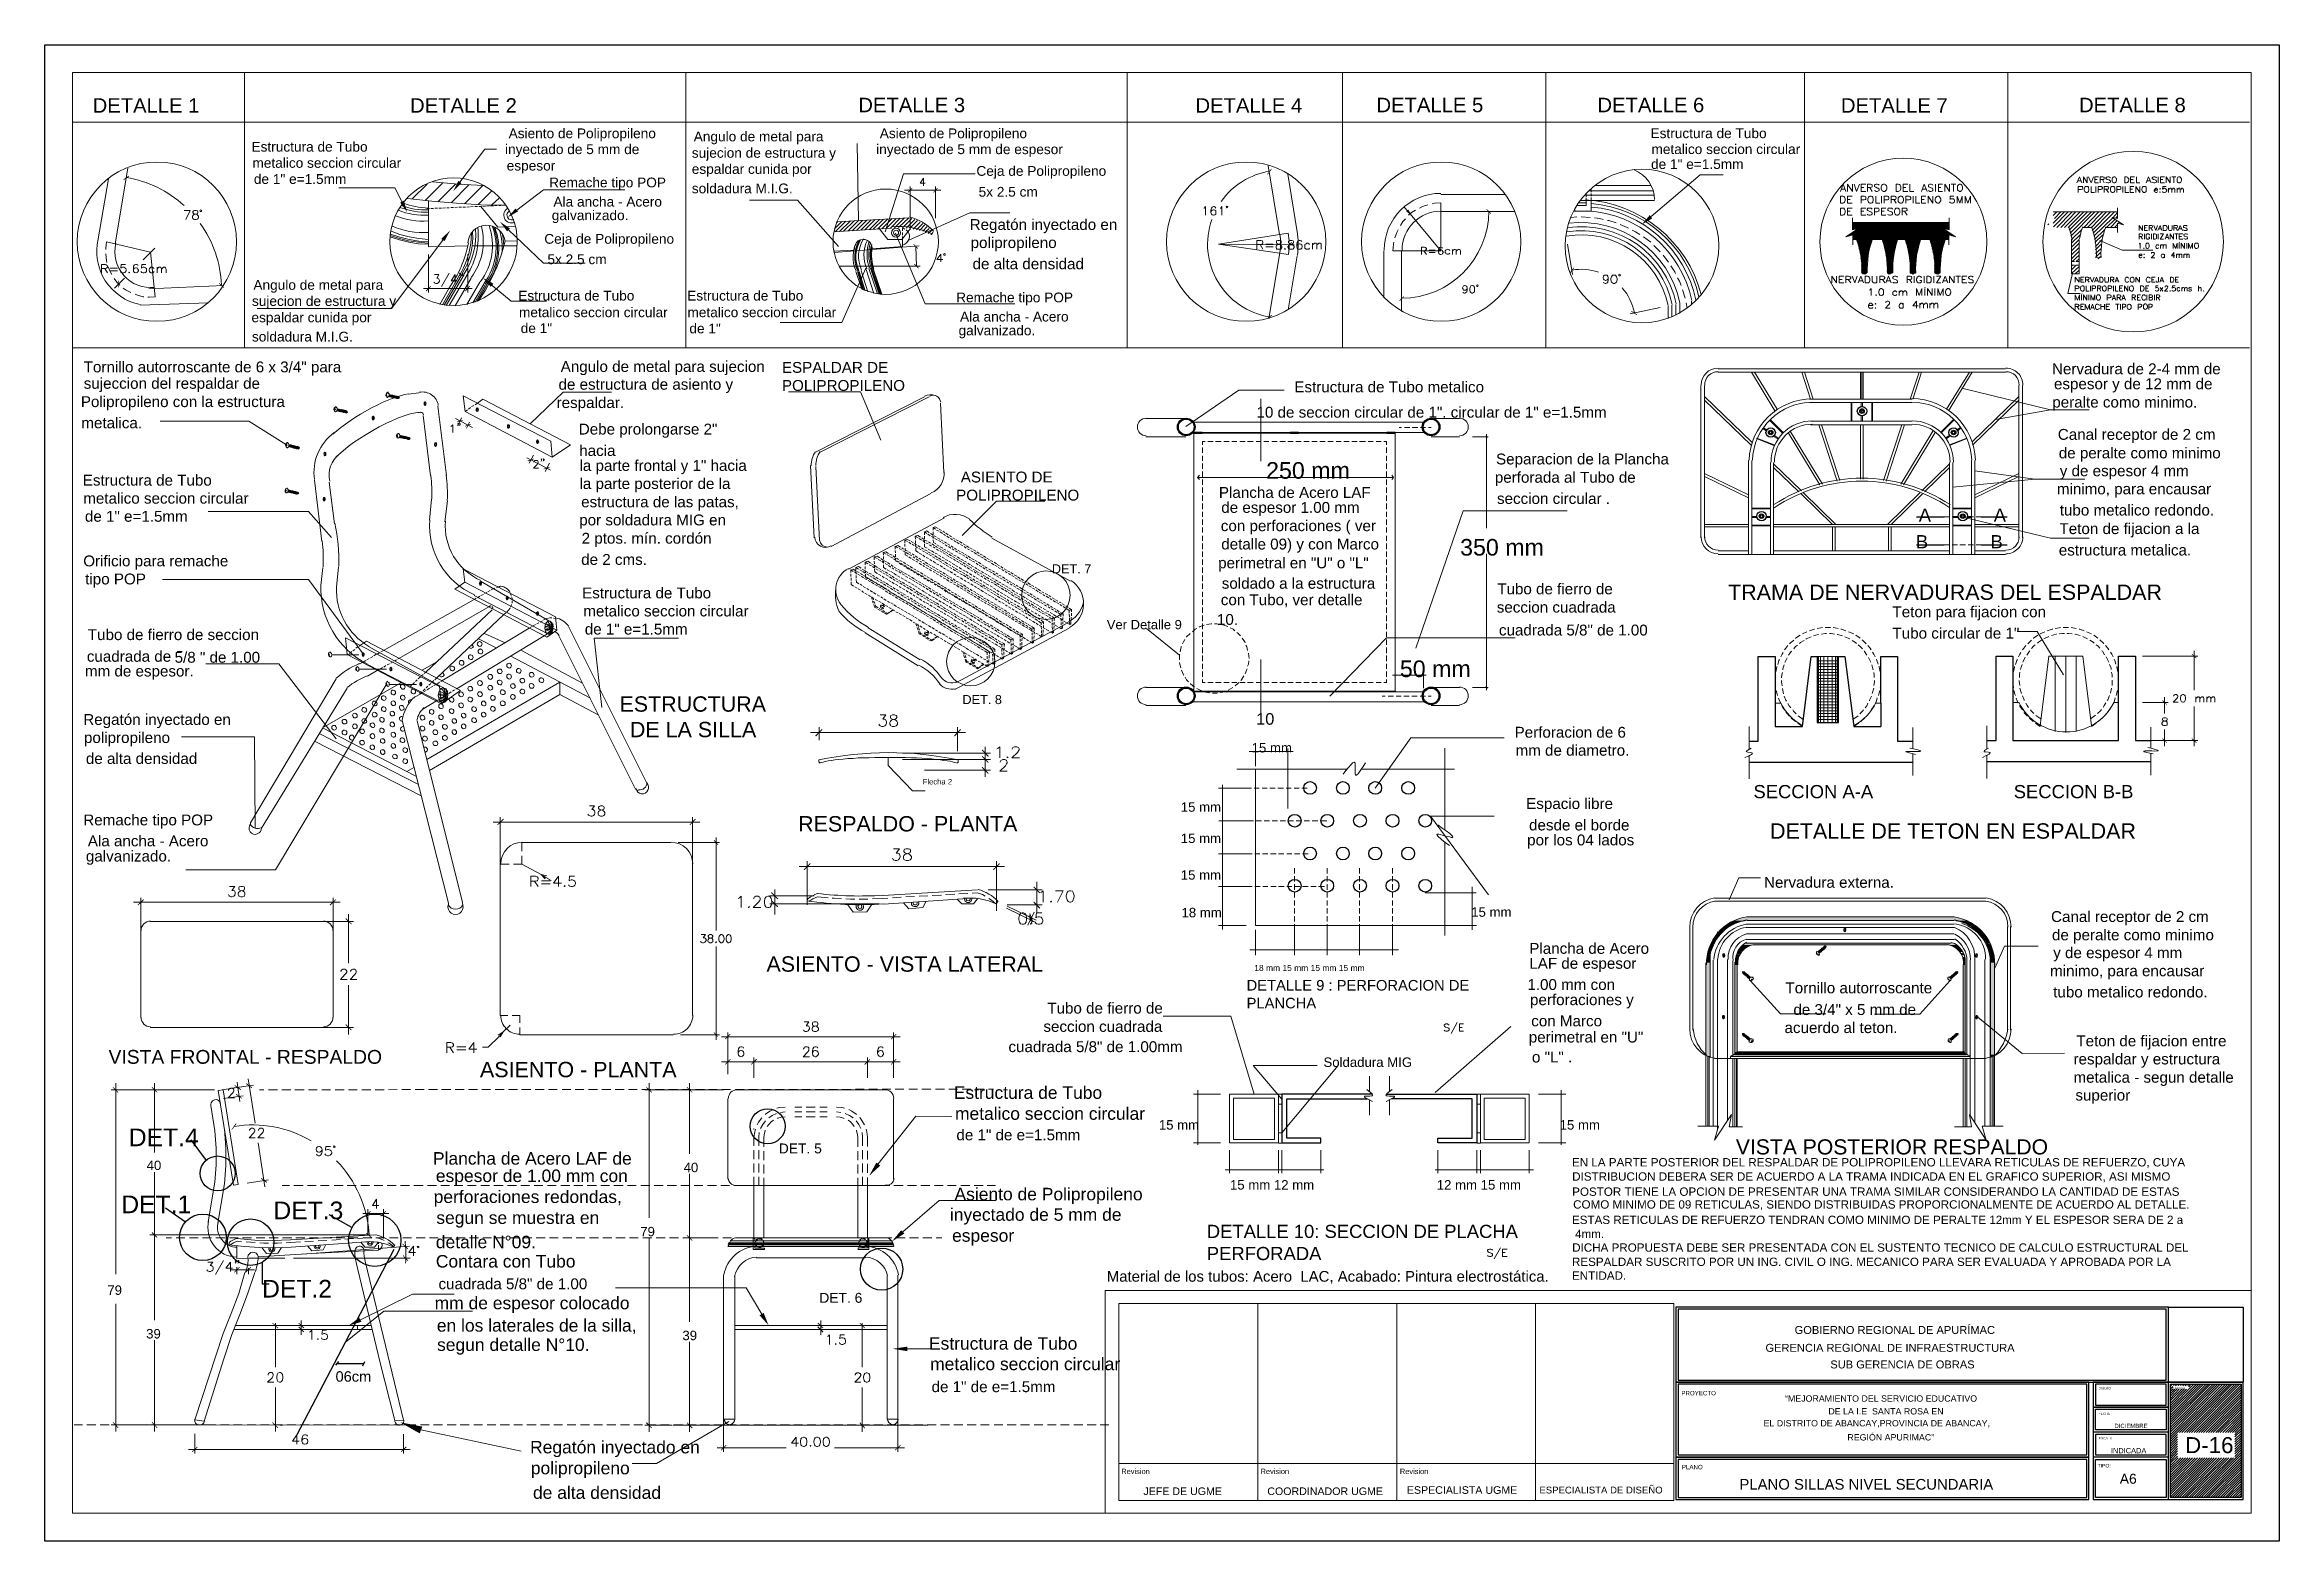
# Model space of a CAD drawing. Header units: inches. Extents: x 0.22 to 6.49, y 0.27 to 4.47.
import ezdxf

# ---------------------------------------------------------------- set-up
doc = ezdxf.new("R2010")
doc.units = ezdxf.units.IN
doc.header["$MEASUREMENT"] = 0
for name, color, linetype in [('PDF_PDF11_PDF7_A - MEMBRETE', 7, 'Continuous'), ('PDF_PDF11_PDF7_PDF7_PIEZAS', 7, 'Continuous'), ('PDF_PDF11_PDF7_PDF9_0', 7, 'Continuous'), ('PDF_PDF11_PDF7_PDF9_CORTE', 7, 'Continuous'), ('PDF_PDF11_PDF7_PDF9_COTAS', 7, 'Continuous'), ('PDF_PDF11_PDF7_PDF9_COTAS-01', 7, 'Continuous'), ('PDF_PDF11_PDF7_PDF9_CUBIERTA', 7, 'Continuous'), ('PDF_PDF11_PDF7_PDF9_det', 7, 'Continuous'), ('PDF_PDF11_PDF7_PDF9_DETALLE-LEVE', 7, 'Continuous'), ('PDF_PDF11_PDF7_PDF9_MEMBRETE', 7, 'Continuous'), ('PDF_PDF11_PDF7_PDF9_PIEZAS', 7, 'Continuous'), ('PDF_PDF11_PDF7_PDF9_TEXTO', 7, 'Continuous'), ('PDF_PDF9_PDF8_PDF3_PDF5_0', 7, 'Continuous'), ('PDF_Texto', 7, 'Continuous')]:
    doc.layers.add(name, color=color, linetype=linetype)
doc.layers.add('PDF_PDF11_PDF7_PDF9_LINEAS COMPLEMENTARIAS', color=7, linetype='Continuous', true_color=0x7f7f7f)
doc.styles.add('PDF Arial', font='arial.ttf')
doc.styles.get("Standard").update_dxf_attribs({"font": 'arial.ttf'})

msp = doc.modelspace()

# ---------------------------------------------------------------- texts
at = {"insert": (1.0352, 0.7484), "char_height": 0.02933, "attachment_point": 1}
msp.add_mtext_dynamic_manual_height_columns('06cm', width=0.016659, gutter_width=0.1467, heights=[0], dxfattribs=at)
at = {"layer": 'PDF_Texto', "attachment_point": 7, "style": 'PDF Arial'}
for s, insert, char_height in [('DETALLE 1', (0.3531, 4.2833), 0.04065), ('DETALLE 2', (1.2444, 4.2833), 0.04065), ('DETALLE 3', (2.5033, 4.284), 0.04065), ('DETALLE 4', (3.4501, 4.2833), 0.04065), ('DETALLE 5', (3.9584, 4.284), 0.04065), ('DETALLE 6', (4.579, 4.284), 0.04065), ('DETALLE 7', (5.2626, 4.2833), 0.04065), ('DETALLE 8', (5.9312, 4.284), 0.04065), ('Asiento de Polipropileno', (1.5212, 4.2033), 0.027447), ('Angulo de metal para', (2.041, 4.1945), 0.027447), ('Asiento de Polipropileno', (2.5635, 4.2033), 0.027447), ('Estructura de Tubo', (4.7279, 4.2114), 0.027447), ('Estructura de Tubo', (0.7991, 4.1735), 0.027447), ('metalico seccion circular', (0.8018, 4.1282), 0.027447), ('inyectado de 5 mm de', (1.5111, 4.1587), 0.027447), ('espesor', (1.5158, 4.1126), 0.02745), ('sujecion de estructura y', (2.0356, 4.1485), 0.027447), ('inyectado de 5 mm de espesor', (2.5533, 4.1587), 0.027447), ('de 1" e=1.5mm', (4.7293, 4.1248), 0.027447), ('metalico seccion circular', (4.7306, 4.1668), 0.027447), ('de 1" e=1.5mm', (0.8058, 4.0829), 0.027447), ('Remache tipo POP', (1.6349, 4.0653), 0.027447), ('soldadura M.I.G.', (2.0356, 4.0565), 0.027447), ('espaldar cunida por', (2.0356, 4.1032), 0.027447), ('Ceja de Polipropileno', (2.8349, 4.0977), 0.027447), ('Ala ancha - Acero', (1.6471, 4.0192), 0.027447), ('5x 2.5 cm', (2.841, 4.047), 0.02745), ('galvanizado.', (1.6424, 3.9732), 0.027447), ('Regatón inyectado en', (2.8159, 3.9448), 0.030498), ('Ceja de Polipropileno', (1.6214, 3.9069), 0.027447), ('polipropileno', (2.8186, 3.894), 0.030498), ('5x 2.5 cm', (1.6302, 3.8575), 0.02745), ('de alta densidad', (2.8241, 3.8432), 0.030498), ('sujecion de estructura y', (0.8004, 3.7323), 0.027447), ('Angulo de metal para', (0.8045, 3.7776), 0.027447), ('Estructura de Tubo', (1.5483, 3.7553), 0.027447), ('Estructura de Tubo', (2.0227, 3.7553), 0.027447), ('Remache tipo POP', (2.778, 3.7424), 0.027447), ('espaldar cunida por', (0.7991, 3.6863), 0.027447), ('metalico seccion circular', (1.5503, 3.7086), 0.027447), ('metalico seccion circular', (2.0234, 3.7086), 0.027447), ('Ala ancha - Acero', (2.7889, 3.6964), 0.027447), ('soldadura M.I.G.', (0.8004, 3.6402), 0.027447), ('de 1"', (1.5551, 3.6639), 0.02745), ('de 1"', (2.0288, 3.6632), 0.02745), ('galvanizado.', (2.7848, 3.6497), 0.027447), ('Tornillo autorroscante de 6 x 3/4" para', (0.328, 3.5448), 0.030498), ('Angulo de metal para sujecion', (1.6674, 3.5461), 0.030498), ('ESPALDAR DE', (2.2887, 3.5522), 0.030498), ('Nervadura de 2-4 mm de', (5.8554, 3.5482), 0.030498), ('sujeccion del respaldar de', (0.328, 3.4987), 0.030498), ('de estructura de asiento y', (1.6613, 3.496), 0.030498), ('POLIPROPILENO', (2.2887, 3.5015), 0.030498), ('Estructura de Tubo metalico', (3.7276, 3.4974), 0.030498), ('espesor y de 12 mm de', (5.8609, 3.4974), 0.030498), ('Polipropileno con la estructura', (0.3199, 3.4473), 0.030498), ('respaldar.', (1.6559, 3.4446), 0.0305), ('10 de seccion circular de 1". circular de 1" e=1.5mm', (3.6213, 3.4263), 0.030498), ('peralte como minimo.', (5.8561, 3.446), 0.030498), ('metalica.', (0.3213, 3.3965), 0.0305), ('Debe prolongarse 2"', (1.7182, 3.3702), 0.030498), ('Canal receptor de 2 cm', (5.8717, 3.3553), 0.030498), ('hacia', (1.7195, 3.3187), 0.0305), ('Separacion de la Plancha', (4.2941, 3.2862), 0.030498), ('de peralte como minimo', (5.8744, 3.3032), 0.030498), ('Estructura de Tubo', (0.3253, 3.2355), 0.030498), ('la parte frontal y 1" hacia', (1.7202, 3.268), 0.030498), ('ASIENTO DE', (2.7909, 3.2443), 0.0305), ('250 mm', (3.6484, 3.2546), 0.04661), ('perforada al Tubo de', (4.2907, 3.2348), 0.030498), ('y de espesor 4 mm', (5.8771, 3.2531), 0.030498), ('metalico seccion circular', (0.3267, 3.1847), 0.030498), ('la parte posterior de la', (1.7202, 3.2172), 0.030498), ('estructura de las patas,', (1.7249, 3.1658), 0.030498), ('POLIPROPILENO', (2.778, 3.1935), 0.030498), ('Plancha de Acero LAF', (3.5158, 3.201), 0.030498), ('seccion circular .', (4.2968, 3.184), 0.030498), ('minimo, para encausar', (5.869, 3.2023), 0.030498), ('de 1" e=1.5mm', (0.3314, 3.134), 0.030498), ('por soldadura MIG en', (1.7195, 3.115), 0.030498), ('con perforaciones ( ver', (3.5212, 3.0988), 0.030498), ('de espesor 1.00 mm', (3.5225, 3.1502), 0.030498), ('A', (5.4812, 3.1344), 0.037), ('A', (5.6917, 3.1344), 0.037), ('tubo metalico redondo.', (5.8771, 3.1515), 0.030498), ('2 ptos. mín. cordón', (1.7263, 3.0636), 0.030498), ('detalle 09) y con Marco', (3.5225, 3.0473), 0.030498), ('350 mm', (4.1932, 3.0387), 0.04661), ('B', (5.4731, 3.0599), 0.037), ('B', (5.6829, 3.0599), 0.037), ('Teton de fijacion a la', (5.8764, 3.0906), 0.030498), ('Orificio para remache', (0.3267, 2.9999), 0.030498), ('de 2 cms.', (1.7249, 3.0128), 0.0305), ('DET. 7', (3.0467, 2.9894), 0.0255), ('perimetral en "U" o "L"', (3.5137, 2.9945), 0.030498), ('estructura metalica.', (5.8744, 3.0392), 0.030498), ('tipo POP', (0.3321, 2.9492), 0.0305), ('Estructura de Tubo', (1.7276, 2.9187), 0.030498), ('soldado a la estructura', (3.5239, 2.9458), 0.030498), ('Tubo de fierro de', (4.2975, 2.9302), 0.030498), ('TRAMA DE NERVADURAS DEL ESPALDAR', (4.9458, 2.9144), 0.043117), ('metalico seccion circular', (1.731, 2.868), 0.030498), ('con Tubo, ver detalle', (3.5212, 2.8944), 0.030498), ('seccion cuadrada', (4.2961, 2.8788), 0.030498), ('Teton para fijacion con', (5.4074, 2.8571), 0.030498), ('Tubo de fierro de seccion', (0.3395, 2.8016), 0.030498), ('de 1" e=1.5mm', (1.7351, 2.8172), 0.030498), ('Ver Detalle 9', (3.201, 2.8321), 0.026099), ('10.', (3.5103, 2.8443), 0.0305), ('cuadrada 5/8" de 1.00', (4.3022, 2.8145), 0.030498), ('Tubo circular de 1"', (5.4074, 2.8057), 0.030498), ('cuadrada de', (0.3368, 2.7407), 0.030498), ('5/8 " de 1.00', (0.5832, 2.738), 0.030498), ('mm de espesor.', (0.3314, 2.6906), 0.030498), ('50 mm', (4.024, 2.6975), 0.04661), ('ESTRUCTURA', (1.8325, 2.6003), 0.04312), ('DET. 8', (2.7956, 2.6219), 0.0255), ('Regatón inyectado en', (0.3267, 2.5546), 0.030498), ('DE LA SILLA', (1.8617, 2.5286), 0.043117), ('10', (3.6207, 2.5638), 0.03262), ('polipropileno', (0.3287, 2.5038), 0.030498), ('15 mm', (3.6078, 2.486), 0.02649), ('Perforacion de 6', (4.3462, 2.5275), 0.030498), ('de alta densidad', (0.3341, 2.4538), 0.030498), ('mm de diametro.', (4.3489, 2.4768), 0.030498), ('Flecha 2', (2.684, 2.3963), 0.0154), ('SECCION A-A', (5.0169, 2.3574), 0.037019), ('SECCION B-B', (5.7478, 2.3574), 0.037019), ('15 mm', (3.4088, 2.3195), 0.02649), ('Espacio libre', (4.3787, 2.3184), 0.030498), ('Remache tipo POP', (0.3267, 2.2724), 0.030498), ('RESPALDO - PLANTA', (2.3341, 2.2639), 0.043117), ('desde el borde', (4.3868, 2.267), 0.030498), ('DETALLE DE TETON EN ESPALDAR', (5.0636, 2.2436), 0.043117), ('galvanizado.', (0.3341, 2.1709), 0.030498), ('Ala ancha - Acero', (0.3395, 2.2223), 0.030498), ('15 mm', (3.4088, 2.2316), 0.02649), ('por los 04 lados', (4.3814, 2.2162), 0.030498), ('15 mm', (3.4088, 2.1287), 0.02649), ('Nervadura externa.', (5.0467, 2.1059), 0.030498), ('18 mm', (3.4108, 2.0231), 0.02649), ('15 mm', (4.2244, 2.0245), 0.02649), ('Canal receptor de 2 cm', (5.8527, 2.001), 0.030498), ('Plancha de Acero', (4.3875, 1.9204), 0.030498), ('de peralte como minimo', (5.8554, 1.9496), 0.030498), ('ASIENTO - VISTA LATERAL', (2.2454, 1.87), 0.043117), ('18 mm 15 mm 15 mm 15 mm', (3.6152, 1.8724), 0.016981), ('LAF de espesor', (4.3875, 1.8697), 0.030498), ('minimo, para encausar', (5.85, 1.8487), 0.030498), ('y de espesor 4 mm', (5.8588, 1.8995), 0.030498), ('DETALLE 9 : PERFORACION DE', (3.5936, 1.8173), 0.029615), ('1.00 mm con', (4.3821, 1.8189), 0.030498), ('Tornillo autorroscante', (5.1069, 1.8095), 0.030498), ('tubo metalico redondo.', (5.8588, 1.7979), 0.030498), ('Tubo de fierro de', (3.0339, 1.7526), 0.030498), ('PLANCHA', (3.5936, 1.7672), 0.02961), ('perforaciones y', (4.3895, 1.7675), 0.030498), ('de 3/4" x 5 mm de', (5.1292, 1.7485), 0.030498), ('seccion cuadrada', (3.023, 1.7012), 0.030498), ('perimetral en "U"', (4.3861, 1.6626), 0.030498), ('con Marco', (4.3929, 1.7167), 0.0305), ('acuerdo al teton.', (5.1042, 1.6978), 0.030498), ('VISTA FRONTAL - RESPALDO', (0.3977, 1.6114), 0.038804), ('cuadrada 5/8" de 1.00mm', (2.9249, 1.6443), 0.030498), ('o "L" .', (4.3949, 1.6152), 0.0305), ('respaldar y estructura', (5.9157, 1.601), 0.030498), ('Teton de fijacion entre', (5.9238, 1.6518), 0.030498), ('ASIENTO - PLANTA', (1.4407, 1.5736), 0.043117), ('Soldadura MIG', (3.8095, 1.6028), 0.026491), ('metalica - segun detalle', (5.9157, 1.5496), 0.030498), ('Estructura de Tubo', (2.7713, 1.513), 0.035073), ('superior', (5.9211, 1.4995), 0.0305), ('metalico seccion circular', (2.7747, 1.4541), 0.035073), ('15 mm', (3.3472, 1.4268), 0.02649), ('15 mm', (4.4727, 1.4268), 0.02649), ('DET.4', (0.4546, 1.3805), 0.04958), ('DET. 5', (2.2799, 1.3599), 0.02783), ('de 1" de e=1.5mm', (2.7787, 1.3966), 0.030498), ('VISTA POSTERIOR RESPALDO', (4.9675, 1.3567), 0.042463), ('40', (0.5047, 1.3131), 0.02649), ('Plancha de Acero LAF de', (1.3087, 1.3282), 0.035073), ('40', (2.0126, 1.3071), 0.02649), ('EN LA PARTE POSTERIOR DEL RESPALDAR DE POLIPROPILENO LLEVARA RETICULAS DE REFUERZO, CUYA', (4.5073, 1.3193), 0.023375), ('perforaciones redondas,', (1.3107, 1.2104), 0.035073), ('espesor de 1.00 mm con', (1.3168, 1.2693), 0.035073), ('Asiento de Polipropileno', (2.7733, 1.2179), 0.035073), ('15 mm 12 mm', (3.5469, 1.2583), 0.026491), ('12 mm 15 mm', (4.1276, 1.2583), 0.026491), ('DISTRIBUCION DEBERA SER DE ACUERDO A LA TRAMA INDICADA EN EL GRAFICO SUPERIOR, ASI MISMO', (4.5079, 1.2794), 0.023375), ('POSTOR TIENE LA OPCION DE PRESENTAR UNA TRAMA SIMILAR CONSIDERANDO LA CANTIDAD DE ESTAS', (4.5079, 1.2408), 0.023375), ('DET.1', (0.4336, 1.1923), 0.04958), ('DET.3', (0.8607, 1.1747), 0.04958), ('segun se muestra en', (1.3182, 1.1516), 0.035073), ('inyectado de 5 mm de', (2.7604, 1.1604), 0.035073), ('COMO MINIMO DE 09 RETICULAS, SIENDO DISTRIBUIDAS PROPORCIONALMENTE DE ACUERDO AL DETALLE.', (4.5106, 1.2009), 0.023375), ('detalle N°09.', (1.3168, 1.0934), 0.035073), ('79', (1.8908, 1.127), 0.02649), ('espesor', (2.7665, 1.1015), 0.03507), ('DETALLE 10: SECCION DE PLACHA', (3.4819, 1.1222), 0.037019), ('ESTAS RETICULAS DE REFUERZO TENDRAN COMO MINIMO DE PERALTE 12mm Y EL ESPESOR SERA DE 2 a', (4.5073, 1.1616), 0.023375), ('4mm.', (4.5161, 1.1224), 0.02337), ('Contara con Tubo', (1.3168, 1.0392), 0.035073), ('PERFORADA', (3.4819, 1.06), 0.03702), ('RESPALDAR SUSCRITO POR UN ING. CIVIL O ING. MECANICO PARA SER EVALUADA Y APROBADA POR LA', (4.5073, 1.0438), 0.023375), ('DICHA PROPUESTA DEBE SER PRESENTADA CON EL SUSTENTO TECNICO DE CALCULO ESTRUCTURAL DEL', (4.5079, 1.0838), 0.023375), ('DET.2', (0.8289, 0.9555), 0.04958), ('cuadrada 5/8" de 1.00', (1.3243, 0.9783), 0.030498), ('ENTIDAD.', (4.5073, 1.0053), 0.02337), ('79', (0.3943, 0.9626), 0.02649), ('mm de espesor colocado', (1.3134, 0.912), 0.035073), ('DET. 6', (2.3936, 0.9403), 0.02783), ('en los laterales de la silla,', (1.3195, 0.8531), 0.035073), ('GOBIERNO REGIONAL DE APURÍMAC', (5.1326, 0.8528), 0.022311), ('39', (0.5033, 0.8401), 0.02649), ('segun detalle N°10.', (1.3202, 0.7949), 0.035073), ('39', (2.0092, 0.8353), 0.02649), ('Estructura de Tubo', (2.7016, 0.8084), 0.035073), ('GERENCIA REGIONAL DE INFRAESTRUCTURA', (5.0507, 0.8027), 0.022311), ('metalico seccion circular', (2.7049, 0.7509), 0.035073), ('SUB GERENCIA DE OBRAS', (5.2328, 0.756), 0.022311), ('de 1" de e=1.5mm', (2.709, 0.6893), 0.030498), ('PROYECTO', (4.8145, 0.6806), 0.01239), ('DIBUJO', (5.9861, 0.6974), 0.00673), ('LAMINA', (6.1945, 0.6968), 0.00673), ('“MEJORAMIENTO DEL SERVICIO EDUCATIVO', (5.1056, 0.6627), 0.017732), ('DE LA I.E  SANTA ROSA EN', (5.2274, 0.6268), 0.017732), ('FECHA', (5.9861, 0.6257), 0.00673), ('EL DISTRITO DE ABANCAY,PROVINCIA DE ABANCAY,', (5.0453, 0.5902), 0.017732), ('REGIÓN APURIMAC”', (5.2808, 0.5537), 0.017732), ('DICIEMBRE', (6.0307, 0.5888), 0.01198), ('Regatón inyectado en', (1.5815, 0.5072), 0.035073), ('ESCALA', (5.9867, 0.5567), 0.00673), ('INDICADA', (6.0206, 0.5177), 0.01494), ('D-16', (6.229, 0.5178), 0.04493), ('polipropileno', (1.5835, 0.4484), 0.035073), ('Revision', (3.2416, 0.4595), 0.01494), ('Revision', (3.6328, 0.4595), 0.01494), ('Revision', (4.024, 0.4595), 0.01494), ('PLANO', (4.8159, 0.4729), 0.01239), ('PLANO SILLAS NIVEL SECUNDARIA', (4.9776, 0.4155), 0.029901), ('TIPO:', (5.9834, 0.478), 0.0101), ('A6', (6.0456, 0.432), 0.02796), ('de alta densidad', (1.5896, 0.3895), 0.035073), ('JEFE DE UGME', (3.3039, 0.4004), 0.021349), ('COORDINADOR UGME', (3.6518, 0.4004), 0.021349), ('ESPECIALISTA UGME', (4.0437, 0.4038), 0.021349), ('ESPECIALISTA DE DISEÑO', (4.4159, 0.4048), 0.019213)]:
    msp.add_mtext(s, dxfattribs=dict(at, insert=insert, char_height=char_height))
at = {"layer": 'PDF_Texto', "insert": (3.2009, 0.9943), "char_height": 0.030051, "width": 1.26178, "attachment_point": 7, "style": 'PDF Arial'}
msp.add_mtext('Material de los tubos: Acero  LAC, Acabado: Pintura electrostática.', dxfattribs=at)

# ---------------------------------------------------------------- linework, layer by layer
for p, q in [((1.1991, 1.0907), (0.9263, 0.5699)), ((1.0432, 0.7757), (1.0352, 0.7658)), ((1.0391, 0.7703), (1.1143, 0.7703)), ((1.1165, 0.7751), (1.1107, 0.7625))]:
    msp.add_line(p, q)
at = {"layer": 'PDF_PDF11_PDF7_A - MEMBRETE', "lineweight": 25}
for points in [[(4.799, 0.7174), (6.1823, 0.7174), (6.1823, 0.9286), (4.799, 0.9286)], [(4.8051, 0.7235), (6.1763, 0.7235), (6.1763, 0.9225), (4.8051, 0.9225)], [(6.3922, 0.7174), (6.1823, 0.7174), (6.1823, 0.9286), (6.3922, 0.9286)], [(4.799, 0.5069), (5.959, 0.5069), (5.959, 0.7174), (4.799, 0.7174)], [(4.8051, 0.5137), (5.9529, 0.5137), (5.9529, 0.712), (4.8051, 0.712)], [(6.1763, 0.712), (5.9773, 0.712), (5.9773, 0.6531), (6.1763, 0.6531)], [(6.1884, 0.712), (6.3861, 0.712), (6.3861, 0.3939), (6.1884, 0.3939)], [(5.9773, 0.6416), (6.1763, 0.6416), (6.1763, 0.5834), (5.9773, 0.5834)], [(6.1763, 0.5712), (5.9773, 0.5712), (5.9773, 0.5137), (6.1763, 0.5137)], [(4.799, 0.3878), (5.959, 0.3878), (5.959, 0.5069), (4.799, 0.5069)], [(4.8051, 0.3939), (5.9529, 0.3939), (5.9529, 0.5008), (4.8051, 0.5008)], [(5.9773, 0.5008), (6.1763, 0.5008), (6.1763, 0.3939), (5.9773, 0.3939)]]:
    msp.add_lwpolyline(points, close=True, dxfattribs=at)
for points in [[(6.1823, 0.7235), (6.1823, 0.9225)], [(6.1823, 0.3878), (6.1823, 0.7174), (6.3922, 0.7174), (5.9712, 0.7174), (5.9712, 0.3878), (6.3922, 0.3878), (6.3922, 0.7174)], [(6.1884, 0.7066), (6.1932, 0.712)], [(6.1884, 0.6457), (6.2541, 0.712)], [(6.1884, 0.6389), (6.2609, 0.712)], [(6.1884, 0.6321), (6.2676, 0.712)], [(6.1884, 0.6254), (6.2744, 0.712)], [(6.1884, 0.6186), (6.2812, 0.712)], [(6.1884, 0.6118), (6.2879, 0.712)], [(6.1884, 0.6057), (6.2947, 0.712)], [(6.1884, 0.599), (6.3008, 0.712)], [(6.1884, 0.5915), (6.3076, 0.712)], [(6.1884, 0.5848), (6.3143, 0.712)], [(6.1884, 0.578), (6.3211, 0.712)], [(6.1884, 0.5712), (6.3279, 0.712)], [(6.1884, 0.5645), (6.3353, 0.712)], [(6.1884, 0.5577), (6.3421, 0.712)], [(6.1884, 0.6998), (6.1945, 0.7059)], [(6.1884, 0.693), (6.1945, 0.6991)], [(6.1884, 0.6863), (6.1999, 0.6978)], [(6.1884, 0.6795), (6.206, 0.6978)], [(6.1884, 0.6721), (6.2128, 0.6978)], [(6.1884, 0.666), (6.2196, 0.6978)], [(6.1884, 0.6592), (6.2263, 0.6978)], [(6.1884, 0.6524), (6.2331, 0.6978)], [(6.1966, 0.7079), (6.1999, 0.712)], [(6.2026, 0.7079), (6.2067, 0.712)], [(6.2094, 0.7079), (6.2135, 0.712)], [(6.2135, 0.5766), (6.3488, 0.712)], [(6.2162, 0.7079), (6.2202, 0.712)], [(6.2202, 0.5766), (6.3556, 0.712)], [(6.223, 0.7079), (6.227, 0.712)], [(6.227, 0.5766), (6.3617, 0.712)], [(6.2297, 0.7079), (6.2338, 0.712)], [(6.2338, 0.5766), (6.3685, 0.712)], [(6.2365, 0.7079), (6.2399, 0.712)], [(6.2392, 0.7045), (6.2466, 0.712)], [(6.2405, 0.5766), (6.3752, 0.712)], [(6.2473, 0.5766), (6.382, 0.712)], [(6.2548, 0.5766), (6.3861, 0.7093)], [(6.2609, 0.5766), (6.3861, 0.7025)], [(6.2676, 0.5766), (6.3861, 0.6958)], [(5.9712, 0.6477), (6.1823, 0.6477), (5.9712, 0.6477)], [(6.2744, 0.5766), (6.3861, 0.689)], [(6.2812, 0.5766), (6.3861, 0.6822)], [(6.2879, 0.5766), (6.3861, 0.6754)], [(6.2947, 0.5766), (6.3861, 0.668)], [(6.3015, 0.5766), (6.3861, 0.6619)], [(6.3082, 0.5766), (6.3861, 0.6551)], [(6.315, 0.5766), (6.3861, 0.6484)], [(6.3211, 0.5766), (6.3861, 0.6416)], [(6.3279, 0.5766), (6.3861, 0.6348)], [(6.3353, 0.5766), (6.3861, 0.6281)], [(6.1823, 0.5773), (5.9712, 0.5773)], [(6.1884, 0.5509), (6.2081, 0.5712)], [(6.3421, 0.5766), (6.3861, 0.6213)], [(6.3488, 0.5766), (6.3861, 0.6145)], [(6.3556, 0.5766), (6.3861, 0.6078)], [(6.3624, 0.5766), (6.3861, 0.6017)], [(6.3691, 0.5766), (6.3861, 0.5949)], [(6.3691, 0.5699), (6.3861, 0.5875)], [(6.3691, 0.5638), (6.3861, 0.5807)], [(6.3691, 0.557), (6.3861, 0.5739)], [(6.3691, 0.5502), (6.3861, 0.5672)], [(6.1823, 0.5069), (5.9712, 0.5069)], [(6.1884, 0.5448), (6.2081, 0.5645)], [(6.1884, 0.5381), (6.2081, 0.5577)], [(6.1884, 0.5313), (6.2081, 0.5509)], [(6.1884, 0.5245), (6.2081, 0.5448)], [(6.1884, 0.5178), (6.2081, 0.5381)], [(6.1884, 0.5103), (6.2081, 0.5313)], [(6.1884, 0.5035), (6.2081, 0.5245)], [(6.1884, 0.4968), (6.2081, 0.5178)], [(6.1884, 0.4907), (6.2081, 0.5103)], [(6.1884, 0.4839), (6.2101, 0.5056)], [(6.1884, 0.4771), (6.2169, 0.5056)], [(6.1884, 0.4704), (6.2236, 0.5056)], [(6.1884, 0.4636), (6.2304, 0.5056)], [(6.1884, 0.4568), (6.2372, 0.5056)], [(6.1884, 0.4501), (6.2433, 0.5056)], [(6.1884, 0.4433), (6.25, 0.5056)], [(6.1884, 0.4365), (6.2575, 0.5056)], [(6.1884, 0.4298), (6.2642, 0.5056)], [(6.1884, 0.423), (6.271, 0.5056)], [(6.1884, 0.4162), (6.2778, 0.5056)], [(6.1884, 0.4095), (6.2845, 0.5056)], [(6.1884, 0.4027), (6.2913, 0.5056)], [(6.1884, 0.3959), (6.2981, 0.5056)], [(6.1925, 0.3939), (6.3042, 0.5056)], [(6.1993, 0.3939), (6.3109, 0.5056)], [(6.206, 0.3939), (6.3177, 0.5056)], [(6.2128, 0.3939), (6.3245, 0.5056)], [(6.2196, 0.3939), (6.3312, 0.5056)], [(6.2263, 0.3939), (6.3387, 0.5056)], [(6.2324, 0.3939), (6.3455, 0.5056)], [(6.2392, 0.3939), (6.3522, 0.5056)], [(6.246, 0.3939), (6.359, 0.5056)], [(6.2534, 0.3939), (6.3651, 0.5056)], [(6.2602, 0.3939), (6.3861, 0.5205)], [(6.2669, 0.3939), (6.3861, 0.5137)], [(6.2737, 0.3939), (6.3861, 0.5062)], [(6.3691, 0.5435), (6.3861, 0.5604)], [(6.3691, 0.5367), (6.3861, 0.5536)], [(6.3691, 0.5299), (6.3861, 0.5475)], [(6.3691, 0.5232), (6.3861, 0.5408)], [(6.3691, 0.5164), (6.3861, 0.534)], [(6.3691, 0.509), (6.3861, 0.5272)], [(6.2805, 0.3939), (6.3861, 0.4995)], [(6.2872, 0.3939), (6.3861, 0.4927)], [(6.2933, 0.3939), (6.3861, 0.4866)], [(6.3001, 0.3939), (6.3861, 0.4799)], [(6.3069, 0.3939), (6.3861, 0.4731)], [(6.3136, 0.3939), (6.3861, 0.4663)], [(6.3204, 0.3939), (6.3861, 0.4595)], [(6.3272, 0.3939), (6.3861, 0.4528)], [(6.3346, 0.3939), (6.3861, 0.446)], [(6.3414, 0.3939), (6.3861, 0.4392)], [(6.3475, 0.3939), (6.3861, 0.4325)], [(6.3542, 0.3939), (6.3861, 0.4257)], [(6.361, 0.3939), (6.3861, 0.4189)], [(6.3678, 0.3939), (6.3861, 0.4122)], [(6.3746, 0.3939), (6.3861, 0.4054)], [(6.3813, 0.3939), (6.3861, 0.3986)]]:
    msp.add_lwpolyline(points, dxfattribs=at)
at = {"layer": 'PDF_PDF11_PDF7_PDF7_PIEZAS', "lineweight": 25}
msp.add_lwpolyline([(6.4937, 4.4743), (6.4937, 0.2707), (0.2184, 0.2707), (0.2184, 4.4743)], close=True, dxfattribs=at)
at = {"layer": 'PDF_PDF11_PDF7_PDF9_0', "lineweight": 5}
for points in [[(0.2969, 3.6229), (0.2969, 4.3958), (6.4097, 4.3958)], [(1.3074, 4.0892), (1.3791, 4.0825), (1.4502, 4.0784)], [(1.237, 4.0425), (1.306, 4.0351), (1.375, 4.029), (1.4441, 4.0249), (1.5131, 4.0236)], [(2.4342, 3.9485), (2.5967, 3.9593)], [(2.443, 3.9769), (2.6454, 3.9884)], [(1.1889, 3.9383), (1.2146, 3.9295), (1.2403, 3.9234), (1.2681, 3.9193), (1.2945, 3.9173)], [(1.1889, 3.9349), (1.2146, 3.9261), (1.241, 3.92), (1.2681, 3.9153), (1.2958, 3.9139)], [(1.1896, 3.9424), (1.2153, 3.9336), (1.2417, 3.9268), (1.2695, 3.9227), (1.2965, 3.9207)], [(1.1909, 3.9505), (1.216, 3.941), (1.2417, 3.9342), (1.2688, 3.9302), (1.2958, 3.9275)], [(1.4366, 3.7549), (1.4562, 3.7853), (1.4732, 3.8172), (1.4887, 3.8517), (1.5009, 3.8855), (1.5117, 3.9221)], [(2.6231, 3.9065), (2.5682, 3.9031)], [(2.7083, 3.9403), (2.7131, 3.9491)], [(1.3351, 3.7434), (1.3872, 3.8334)], [(1.3398, 3.7427), (1.3913, 3.832)], [(1.3459, 3.742), (1.396, 3.8293)], [(2.5127, 3.788), (2.4965, 3.8368)], [(2.5161, 3.786), (2.5006, 3.8368)], [(2.5188, 3.7847), (2.5026, 3.8375)], [(2.5222, 3.7833), (2.5053, 3.8375)], [(2.5303, 3.7806), (2.5114, 3.8395)], [(2.5472, 3.7759), (2.5256, 3.8429)], [(2.5567, 3.7745), (2.533, 3.8456)], [(2.5615, 3.7738), (2.5378, 3.8463)], [(2.5648, 3.7732), (2.5405, 3.8469)], [(2.5676, 3.7732), (2.5432, 3.8476)], [(2.5696, 3.7732), (2.5459, 3.8422)], [(1.3283, 3.7447), (1.3527, 3.788)], [(1.3547, 3.7414), (1.4041, 3.826)], [(1.371, 3.7407), (1.4156, 3.8185)], [(1.4041, 3.7447), (1.4407, 3.807)], [(1.4204, 3.7495), (1.4515, 3.8016)], [(1.4271, 3.7515), (1.4556, 3.7996)], [(1.4332, 3.7535), (1.459, 3.7975)], [(4.7881, 3.7427), (4.7881, 3.7095)], [(4.799, 3.7447), (4.799, 3.715)], [(4.8105, 3.7481), (4.8105, 3.7204)], [(5.0771, 3.4463), (5.0115, 3.5546)], [(5.0832, 3.4503), (5.0196, 3.5546)], [(5.1773, 3.4788), (5.1529, 3.5546)], [(5.1847, 3.4788), (5.1604, 3.5546)], [(5.3174, 3.5546), (5.3174, 3.4788)], [(5.3215, 3.5546), (5.3215, 3.4788)], [(5.3248, 3.5546), (5.3248, 3.4788)], [(5.4575, 3.4788), (5.4819, 3.5546)], [(5.4649, 3.4788), (5.4893, 3.5546)], [(5.559, 3.4503), (5.6233, 3.5546)], [(5.5651, 3.4463), (5.6308, 3.5546)], [(1.0326, 3.4537), (1.0332, 3.453), (1.0319, 3.451), (1.0339, 3.4503), (1.0346, 3.4496), (1.0339, 3.449), (1.0319, 3.4496), (1.0319, 3.4476)], [(1.0332, 3.4436), (1.0346, 3.4429), (1.0353, 3.4429), (1.0366, 3.4436), (1.038, 3.4449), (1.0393, 3.4483), (1.0393, 3.4524), (1.0393, 3.4537), (1.038, 3.4551), (1.0373, 3.4551), (1.036, 3.4551)], [(1.0387, 3.4463), (1.0393, 3.4469), (1.04, 3.449), (1.04, 3.451), (1.04, 3.4524)], [(1.1774, 3.4936), (1.1781, 3.493), (1.1767, 3.4903), (1.1788, 3.4903), (1.1794, 3.4889), (1.1788, 3.4889), (1.1767, 3.4896), (1.1767, 3.4876)], [(1.1788, 3.4842), (1.1801, 3.4835), (1.1808, 3.4835), (1.1821, 3.4842), (1.1842, 3.4855), (1.1855, 3.4889), (1.1855, 3.4923), (1.1855, 3.4943), (1.1842, 3.495), (1.1828, 3.4957), (1.1815, 3.4957)], [(1.1842, 3.4862), (1.1849, 3.4869), (1.1855, 3.4889), (1.1855, 3.4903), (1.1855, 3.4916)], [(1.1849, 3.4862), (1.1855, 3.4862), (1.1862, 3.4869), (1.1869, 3.4903), (1.1869, 3.4916), (1.1862, 3.4916)], [(1.1855, 3.4855), (1.1862, 3.4855), (1.1869, 3.4862), (1.1876, 3.4896), (1.1876, 3.4909), (1.1869, 3.4909)], [(1.1869, 3.4855), (1.1876, 3.4855), (1.1882, 3.4862), (1.1889, 3.4896), (1.1889, 3.4909), (1.1882, 3.4909)], [(1.1876, 3.4855), (1.1882, 3.4855), (1.1889, 3.4862), (1.1896, 3.4896), (1.1896, 3.4909), (1.1889, 3.4909)], [(1.1889, 3.4848), (1.1896, 3.4848), (1.1903, 3.4855), (1.1909, 3.4889), (1.1909, 3.4903), (1.1903, 3.4903)], [(1.1896, 3.4848), (1.1903, 3.4848), (1.1909, 3.4855), (1.1916, 3.4889), (1.1916, 3.4903), (1.1909, 3.4903)], [(1.1916, 3.4842), (1.1923, 3.4842), (1.193, 3.4848), (1.1936, 3.4882), (1.1936, 3.4896), (1.193, 3.4896)], [(1.193, 3.4842), (1.1936, 3.4842), (1.1943, 3.4848), (1.195, 3.4882), (1.195, 3.4896), (1.1943, 3.4896)], [(1.1936, 3.4842), (1.1943, 3.4842), (1.195, 3.4848), (1.1957, 3.4882), (1.1957, 3.4896), (1.195, 3.4896)], [(1.195, 3.4835), (1.1957, 3.4835), (1.1964, 3.4842), (1.197, 3.4876), (1.197, 3.4889), (1.1964, 3.4889)], [(1.1964, 3.4835), (1.197, 3.4835), (1.1977, 3.4842), (1.1984, 3.4876), (1.1984, 3.4889), (1.1977, 3.4889)], [(1.1984, 3.4828), (1.1991, 3.4828), (1.1997, 3.4835), (1.2004, 3.4869), (1.2004, 3.4882), (1.1997, 3.4882)], [(1.2004, 3.4828), (1.2011, 3.4828), (1.2018, 3.4835), (1.2024, 3.4869), (1.2018, 3.4882), (1.2011, 3.4882)], [(1.2011, 3.4821), (1.2018, 3.4821), (1.2024, 3.4828), (1.2031, 3.4862), (1.2024, 3.4876), (1.2018, 3.4876)], [(1.2024, 3.4821), (1.2031, 3.4821), (1.2038, 3.4828), (1.2045, 3.4862), (1.2038, 3.4876), (1.2031, 3.4876)], [(1.2031, 3.4815), (1.2038, 3.4815), (1.2045, 3.4821), (1.2052, 3.4862), (1.2045, 3.4869), (1.2038, 3.4869)], [(1.2045, 3.4815), (1.2058, 3.4821), (1.2065, 3.4862), (1.2058, 3.4869), (1.2052, 3.4869)], [(1.2058, 3.4815), (1.2072, 3.4821), (1.2079, 3.4862), (1.2072, 3.4869), (1.2065, 3.4869)], [(1.2065, 3.4808), (1.2079, 3.4815), (1.2085, 3.4855), (1.2079, 3.4862), (1.2072, 3.4862)], [(1.2072, 3.4808), (1.2079, 3.4808), (1.2085, 3.4815), (1.2099, 3.4855), (1.2092, 3.4862), (1.2085, 3.4862)], [(1.2092, 3.4801), (1.2099, 3.4801), (1.2106, 3.4808), (1.2119, 3.4848), (1.2112, 3.4855), (1.2106, 3.4855)], [(1.2099, 3.4801), (1.2106, 3.4801), (1.2112, 3.4808), (1.2126, 3.4848), (1.2119, 3.4855), (1.2112, 3.4855)], [(1.2126, 3.4855), (1.2146, 3.4821), (1.2112, 3.4801)], [(1.2119, 3.4808), (1.2126, 3.4815), (1.2133, 3.4828), (1.2133, 3.4842), (1.2126, 3.4848)], [(1.2126, 3.4815), (1.2133, 3.4828), (1.2133, 3.4842)], [(2.3814, 3.3292), (2.6887, 3.4848)], [(2.3963, 3.3299), (2.7022, 3.4855)], [(2.7435, 3.2723), (2.734, 3.4679)], [(3.6335, 3.3041), (3.6335, 3.4794)], [(5.0122, 3.3576), (4.8795, 3.4862)], [(5.0101, 3.3495), (4.8795, 3.476)], [(5.6301, 3.3576), (5.762, 3.4862)], [(5.6321, 3.3495), (5.762, 3.476)], [(1.0393, 3.4463), (1.04, 3.4456), (1.0407, 3.4463), (1.0414, 3.4503), (1.0414, 3.451), (1.0407, 3.451)], [(1.04, 3.4463), (1.0407, 3.4456), (1.0414, 3.4463), (1.042, 3.4503), (1.042, 3.451), (1.0414, 3.451)], [(1.0414, 3.4456), (1.042, 3.4449), (1.0427, 3.4463), (1.0434, 3.4496), (1.0434, 3.4503), (1.0427, 3.4503)], [(1.042, 3.4456), (1.0427, 3.4449), (1.0434, 3.4463), (1.0441, 3.4496), (1.0441, 3.4503), (1.0434, 3.4503)], [(1.0434, 3.4456), (1.0441, 3.4449), (1.0448, 3.4463), (1.0454, 3.4496), (1.0454, 3.4503), (1.0448, 3.4503)], [(1.0441, 3.4449), (1.0448, 3.4442), (1.0454, 3.4456), (1.0461, 3.449), (1.0461, 3.4496), (1.0454, 3.4496)], [(1.0461, 3.4449), (1.0468, 3.4442), (1.0475, 3.4456), (1.0481, 3.449), (1.0481, 3.4496), (1.0475, 3.4496)], [(1.0475, 3.4442), (1.0481, 3.4436), (1.0488, 3.4449), (1.0495, 3.4483), (1.0495, 3.4496), (1.0488, 3.449)], [(1.0481, 3.4442), (1.0488, 3.4436), (1.0495, 3.4449), (1.0502, 3.4483), (1.0502, 3.4496), (1.0495, 3.449)], [(1.0495, 3.4442), (1.0502, 3.4436), (1.0508, 3.4449), (1.0515, 3.4483), (1.0515, 3.4496), (1.0508, 3.449)], [(1.0502, 3.4436), (1.0508, 3.4429), (1.0515, 3.4442), (1.0522, 3.4476), (1.0522, 3.449), (1.0515, 3.449)], [(1.0522, 3.4436), (1.0529, 3.4429), (1.0536, 3.4442), (1.0542, 3.4476), (1.0542, 3.449), (1.0536, 3.449)], [(1.0549, 3.4429), (1.0556, 3.4422), (1.0563, 3.4436), (1.0569, 3.4469), (1.0563, 3.4483), (1.0556, 3.4483)], [(1.0556, 3.4429), (1.0563, 3.4422), (1.0569, 3.4436), (1.0576, 3.4469), (1.0569, 3.4483), (1.0563, 3.4483)], [(1.0569, 3.4422), (1.0576, 3.4415), (1.0583, 3.4429), (1.059, 3.4463), (1.0583, 3.4476), (1.0576, 3.4476)], [(1.0576, 3.4422), (1.0583, 3.4415), (1.059, 3.4429), (1.0596, 3.4463), (1.059, 3.4476), (1.0583, 3.4476)], [(1.059, 3.4422), (1.059, 3.4415), (1.0603, 3.4429), (1.061, 3.4463), (1.0603, 3.4476), (1.0596, 3.4476)], [(1.0596, 3.4415), (1.0596, 3.4409), (1.061, 3.4422), (1.0617, 3.4456), (1.061, 3.4469), (1.0603, 3.4469)], [(1.0624, 3.4469), (1.063, 3.4469), (1.0637, 3.4456), (1.0624, 3.4422), (1.0617, 3.4409), (1.061, 3.4415), (1.061, 3.4409), (1.0624, 3.4422), (1.063, 3.4456), (1.0624, 3.4469), (1.0617, 3.4469)], [(1.0637, 3.4409), (1.0644, 3.4402), (1.0651, 3.4415), (1.0664, 3.4449), (1.0657, 3.4463), (1.0651, 3.4463)], [(1.0644, 3.4409), (1.0651, 3.4402), (1.0657, 3.4415), (1.0671, 3.4449), (1.0664, 3.4463), (1.0657, 3.4463)], [(1.0671, 3.4456), (1.0691, 3.4415), (1.0651, 3.4395)], [(1.0664, 3.4402), (1.0671, 3.4409), (1.0678, 3.4422), (1.0678, 3.4436), (1.0671, 3.4442)], [(1.0671, 3.4415), (1.0678, 3.4422), (1.0678, 3.4436)], [(4.0288, 3.3989), (4.022, 3.3989)], [(4.0518, 3.3989), (4.0369, 3.3989)], [(4.0741, 3.3989), (4.0585, 3.3989)], [(4.0964, 3.3989), (4.0822, 3.3989)], [(4.112, 3.3989), (4.1046, 3.3989)], [(5.2111, 3.2398), (5.1204, 3.3887)], [(5.2524, 3.2486), (5.2003, 3.407)], [(5.2599, 3.25), (5.2084, 3.407)], [(5.3174, 3.407), (5.3174, 3.2541)], [(5.3248, 3.407), (5.3248, 3.2541)], [(5.3824, 3.25), (5.4338, 3.407)], [(5.3898, 3.2486), (5.4412, 3.407)], [(5.4311, 3.2398), (5.5211, 3.3887)], [(0.8979, 3.3522), (0.8965, 3.3495), (0.8986, 3.3495), (0.8992, 3.3488), (0.8986, 3.3481), (0.8965, 3.3488), (0.8965, 3.3461)], [(0.8979, 3.3434), (0.8986, 3.342), (0.8999, 3.342), (0.9013, 3.3434), (0.9026, 3.3441), (0.904, 3.3481), (0.904, 3.3515), (0.9033, 3.3535), (0.9026, 3.3542), (0.9013, 3.3549), (0.9006, 3.3549)], [(0.9033, 3.3454), (0.904, 3.3461), (0.9047, 3.3481), (0.9047, 3.3495), (0.9047, 3.3508)], [(0.904, 3.3454), (0.9047, 3.3454), (0.9053, 3.3461), (0.906, 3.3495), (0.906, 3.3508), (0.9053, 3.3508)], [(0.9047, 3.3454), (0.9053, 3.3454), (0.906, 3.3461), (0.9067, 3.3495), (0.9067, 3.3508), (0.906, 3.3508)], [(0.906, 3.3447), (0.9067, 3.3447), (0.9074, 3.3454), (0.908, 3.3488), (0.908, 3.3502), (0.9074, 3.3502)], [(0.9067, 3.3447), (0.9074, 3.3447), (0.908, 3.3454), (0.9087, 3.3488), (0.9087, 3.3502), (0.908, 3.3502)], [(0.908, 3.3447), (0.9087, 3.3447), (0.9094, 3.3454), (0.9101, 3.3488), (0.9101, 3.3502), (0.9094, 3.3502)], [(0.9087, 3.3441), (0.9094, 3.3441), (0.9101, 3.3447), (0.9107, 3.3481), (0.9101, 3.3495)], [(0.9107, 3.3441), (0.9114, 3.3441), (0.9121, 3.3447), (0.9128, 3.3481), (0.9121, 3.3495), (0.9114, 3.3495)], [(0.9121, 3.3434), (0.9128, 3.3434), (0.9135, 3.3441), (0.9141, 3.3475), (0.9135, 3.3488), (0.9128, 3.3488)], [(0.9128, 3.3434), (0.9141, 3.3441), (0.9148, 3.3475), (0.9141, 3.3488), (0.9135, 3.3488)], [(0.9141, 3.3434), (0.9155, 3.3441), (0.9162, 3.3475), (0.9155, 3.3488), (0.9148, 3.3488)], [(0.9148, 3.342), (0.9162, 3.3434), (0.9168, 3.3468), (0.9162, 3.3481), (0.9155, 3.3481)], [(0.9168, 3.3414), (0.9175, 3.3414), (0.9182, 3.342), (0.9195, 3.3461), (0.9189, 3.3475), (0.9182, 3.3475)], [(0.9189, 3.3414), (0.9195, 3.3414), (0.9202, 3.342), (0.9216, 3.3461), (0.9209, 3.3475), (0.9202, 3.3475)], [(0.9195, 3.3407), (0.9202, 3.3407), (0.9209, 3.3414), (0.9223, 3.3454), (0.9216, 3.3468), (0.9209, 3.3468)], [(0.9209, 3.3407), (0.9216, 3.3407), (0.9223, 3.3414), (0.9229, 3.3454), (0.9229, 3.3468), (0.9223, 3.3468)], [(0.9216, 3.3407), (0.9223, 3.3407), (0.9229, 3.3414), (0.9236, 3.3454), (0.9236, 3.3468), (0.9229, 3.3468)], [(0.9229, 3.34), (0.9236, 3.34), (0.9243, 3.3407), (0.925, 3.3447), (0.925, 3.3461), (0.9243, 3.3461)], [(0.9236, 3.34), (0.9243, 3.34), (0.925, 3.3407), (0.9256, 3.3447), (0.9256, 3.3461), (0.925, 3.3461)], [(0.925, 3.34), (0.9256, 3.34), (0.9263, 3.3407), (0.927, 3.3447), (0.927, 3.3461), (0.9263, 3.3461)], [(0.9256, 3.3393), (0.9263, 3.3393), (0.927, 3.34), (0.9277, 3.3441), (0.9277, 3.3454), (0.927, 3.3454)], [(0.9283, 3.3393), (0.929, 3.3393), (0.9297, 3.34), (0.9304, 3.3441), (0.9304, 3.3454), (0.9297, 3.3454)], [(0.929, 3.3387), (0.9297, 3.3387), (0.9304, 3.3393), (0.9311, 3.3434), (0.9311, 3.3447), (0.9304, 3.3447)], [(0.9311, 3.3393), (0.9317, 3.34), (0.9324, 3.3414), (0.9324, 3.342), (0.9317, 3.3441), (0.9338, 3.3407), (0.9297, 3.3387)], [(0.9317, 3.34), (0.9324, 3.3414), (0.9324, 3.3434)], [(1.2085, 3.3786), (1.2092, 3.3779), (1.2079, 3.3759), (1.2099, 3.3752), (1.2099, 3.3745), (1.2092, 3.3738), (1.2072, 3.3745), (1.2072, 3.3725)], [(1.2092, 3.3698), (1.2106, 3.3691), (1.2112, 3.3691), (1.2126, 3.3698), (1.214, 3.3711), (1.2153, 3.3745), (1.2153, 3.3779), (1.2146, 3.3799), (1.214, 3.3806), (1.2133, 3.3813), (1.2119, 3.3813)], [(1.2146, 3.3718), (1.2153, 3.3725), (1.216, 3.3745), (1.216, 3.3759), (1.216, 3.3772)], [(1.2146, 3.3711), (1.2153, 3.3711), (1.216, 3.3718), (1.2167, 3.3752), (1.2167, 3.3766), (1.216, 3.3766)], [(1.216, 3.3711), (1.2167, 3.3711), (1.2173, 3.3718), (1.218, 3.3752), (1.218, 3.3766), (1.2173, 3.3766)], [(1.2167, 3.3711), (1.2173, 3.3711), (1.218, 3.3718), (1.2187, 3.3752), (1.2187, 3.3766), (1.218, 3.3766)], [(1.218, 3.3705), (1.2187, 3.3705), (1.2194, 3.3711), (1.22, 3.3745), (1.22, 3.3759), (1.2194, 3.3759)], [(1.2187, 3.3705), (1.2194, 3.3705), (1.22, 3.3711), (1.2207, 3.3745), (1.2207, 3.3759), (1.22, 3.3759)], [(1.22, 3.3705), (1.2207, 3.3705), (1.2214, 3.3711), (1.2221, 3.3745), (1.2221, 3.3759), (1.2214, 3.3759)], [(1.2221, 3.3698), (1.2228, 3.3698), (1.2234, 3.3705), (1.2241, 3.3738), (1.2241, 3.3752), (1.2234, 3.3752)], [(1.2228, 3.3698), (1.2234, 3.3698), (1.2241, 3.3705), (1.2248, 3.3738), (1.2248, 3.3752), (1.2241, 3.3752)], [(1.2241, 3.3691), (1.2248, 3.3691), (1.2255, 3.3698), (1.2261, 3.3732), (1.2261, 3.3745), (1.2255, 3.3745)], [(1.2248, 3.3691), (1.2255, 3.3691), (1.2261, 3.3698), (1.2268, 3.3732), (1.2268, 3.3745), (1.2261, 3.3745)], [(1.2261, 3.3684), (1.2268, 3.3684), (1.2275, 3.3691), (1.2282, 3.3725), (1.2282, 3.3738), (1.2275, 3.3738)], [(1.2282, 3.3684), (1.2288, 3.3684), (1.2295, 3.3691), (1.2302, 3.3725), (1.2295, 3.3738)], [(1.2295, 3.3684), (1.2302, 3.3684), (1.2309, 3.3691), (1.2316, 3.3725), (1.2309, 3.3738), (1.2302, 3.3738)], [(1.2295, 3.3678), (1.2302, 3.3678), (1.2309, 3.3684), (1.2316, 3.3718), (1.2309, 3.3732), (1.2302, 3.3732)], [(1.2302, 3.3678), (1.2309, 3.3678), (1.2316, 3.3684), (1.2322, 3.3718), (1.2316, 3.3732), (1.2309, 3.3732)], [(1.2316, 3.3678), (1.2322, 3.3678), (1.2329, 3.3684), (1.2336, 3.3718), (1.2329, 3.3732), (1.2322, 3.3732)], [(1.2322, 3.3671), (1.2336, 3.3678), (1.2343, 3.3711), (1.2336, 3.3725), (1.2329, 3.3725)], [(1.2336, 3.3671), (1.2349, 3.3678), (1.2356, 3.3711), (1.2349, 3.3725), (1.2343, 3.3725)], [(1.2343, 3.3671), (1.2356, 3.3678), (1.2363, 3.3711), (1.2356, 3.3725), (1.2349, 3.3725)], [(1.2356, 3.3664), (1.2363, 3.3671), (1.2376, 3.3705), (1.237, 3.3718), (1.2363, 3.3718)], [(1.2363, 3.3664), (1.237, 3.3664), (1.2376, 3.3671), (1.239, 3.3705), (1.2383, 3.3718), (1.2376, 3.3718)], [(1.237, 3.3664), (1.2376, 3.3664), (1.2383, 3.3671), (1.2397, 3.3705), (1.239, 3.3718), (1.2383, 3.3718)], [(1.239, 3.3657), (1.2397, 3.3657), (1.2403, 3.3664), (1.2417, 3.3698), (1.241, 3.3711), (1.2403, 3.3711)], [(1.2403, 3.3657), (1.241, 3.3657), (1.2417, 3.3664), (1.2424, 3.3705), (1.2424, 3.3711), (1.2417, 3.3711)], [(1.241, 3.365), (1.2451, 3.3678)], [(1.2424, 3.3711), (1.2451, 3.3671)], [(1.2424, 3.3657), (1.2431, 3.3664), (1.2437, 3.3678), (1.2437, 3.3691), (1.2431, 3.3698)], [(1.2431, 3.3664), (1.2437, 3.3678), (1.2437, 3.3691)], [(3.4772, 3.3596), (3.4697, 3.3596), (3.4697, 3.3502)], [(3.4697, 3.3434), (3.4697, 3.3278)], [(3.4846, 3.3596), (3.4995, 3.3596)], [(3.5063, 3.3596), (3.5225, 3.3596)], [(3.53, 3.3596), (3.5449, 3.3596)], [(3.5523, 3.3596), (3.5665, 3.3596)], [(3.5746, 3.3596), (3.5895, 3.3596)], [(3.5963, 3.3596), (3.6125, 3.3596)], [(3.62, 3.3596), (3.6342, 3.3596)], [(3.6423, 3.3596), (3.6565, 3.3596)], [(3.664, 3.3596), (3.6795, 3.3596)], [(3.687, 3.3596), (3.7025, 3.3596)], [(3.7093, 3.3596), (3.7242, 3.3596)], [(3.7316, 3.3596), (3.7465, 3.3596)], [(3.754, 3.3596), (3.7696, 3.3596)], [(3.777, 3.3596), (3.7919, 3.3596)], [(3.7993, 3.3596), (3.8142, 3.3596)], [(3.8217, 3.3596), (3.8366, 3.3596)], [(3.8447, 3.3596), (3.8589, 3.3596)], [(3.867, 3.3596), (3.8812, 3.3596)], [(3.8887, 3.3596), (3.9042, 3.3596)], [(3.911, 3.3596), (3.9272, 3.3596)], [(3.9347, 3.3596), (3.9489, 3.3596)], [(3.957, 3.3596), (3.9712, 3.3596)], [(3.9868, 3.3502), (3.9868, 3.3596), (3.9787, 3.3596)], [(3.9868, 3.3278), (3.9868, 3.3434)], [(5.203, 3.2385), (5.1144, 3.3847)], [(5.4385, 3.2385), (5.5272, 3.3847)], [(2.3794, 3.0889), (2.3693, 3.2926)], [(2.3943, 3.0808), (2.3835, 3.2899)], [(3.4697, 3.3197), (3.4697, 3.3055)], [(3.4697, 3.298), (3.4697, 3.2832)], [(3.4697, 3.2757), (3.4697, 3.2595)], [(3.9868, 3.3055), (3.9868, 3.3197)], [(3.9868, 3.2832), (3.9868, 3.298)], [(3.9868, 3.2595), (3.9868, 3.2757)], [(5.0034, 3.2101), (4.8795, 3.2703)], [(5.1523, 3.2216), (5.0737, 3.2967)], [(5.1448, 3.2182), (5.0737, 3.2865)], [(5.49, 3.2216), (5.5678, 3.2967)], [(5.4974, 3.2182), (5.5678, 3.2865)], [(5.6389, 3.2101), (5.762, 3.2703)], [(0.8952, 3.2256), (0.8959, 3.225), (0.8945, 3.2229), (0.8965, 3.2222), (0.8972, 3.2216), (0.8965, 3.2216), (0.8945, 3.2216), (0.8945, 3.2195)], [(0.8959, 3.2162), (0.8965, 3.2155), (0.8979, 3.2155), (0.8992, 3.2162), (0.9006, 3.2175), (0.9019, 3.2209), (0.9019, 3.225), (0.9013, 3.2263), (0.9006, 3.227), (0.8999, 3.2277), (0.8986, 3.2277)], [(0.9013, 3.2182), (0.9019, 3.2189), (0.9026, 3.2209), (0.9026, 3.2229), (0.9026, 3.2236)], [(0.9019, 3.2175), (0.9026, 3.2175), (0.9033, 3.2182), (0.904, 3.2222), (0.904, 3.2229), (0.9033, 3.2229)], [(0.9026, 3.2175), (0.9033, 3.2175), (0.904, 3.2182), (0.9047, 3.2222), (0.9047, 3.2229), (0.904, 3.2229)], [(0.904, 3.2175), (0.9047, 3.2175), (0.9053, 3.2182), (0.906, 3.2222), (0.906, 3.2229), (0.9053, 3.2229)], [(0.9047, 3.2168), (0.9053, 3.2168), (0.906, 3.2175), (0.9067, 3.2216), (0.9067, 3.2222), (0.906, 3.2222)], [(0.906, 3.2168), (0.9067, 3.2168), (0.9074, 3.2175), (0.908, 3.2216), (0.908, 3.2222), (0.9074, 3.2222)], [(0.9067, 3.2168), (0.9074, 3.2168), (0.908, 3.2175), (0.9087, 3.2216), (0.9087, 3.2222), (0.908, 3.2222)], [(0.9087, 3.2162), (0.9094, 3.2162), (0.9101, 3.2168), (0.9107, 3.2209), (0.9101, 3.2216)], [(0.9101, 3.2162), (0.9107, 3.2162), (0.9114, 3.2168), (0.9121, 3.2209), (0.9114, 3.2216), (0.9107, 3.2216)], [(0.9107, 3.2155), (0.9114, 3.2155), (0.9121, 3.2162), (0.9128, 3.2202), (0.9121, 3.2209), (0.9114, 3.2209)], [(0.9121, 3.2155), (0.9128, 3.2155), (0.9135, 3.2162), (0.9141, 3.2202), (0.9135, 3.2209), (0.9128, 3.2209)], [(0.9128, 3.2155), (0.9141, 3.2162), (0.9148, 3.2202), (0.9141, 3.2209), (0.9135, 3.2209)], [(0.9148, 3.2155), (0.9148, 3.2148), (0.9162, 3.2155), (0.9168, 3.2195), (0.9162, 3.2202), (0.9155, 3.2202)], [(0.9162, 3.2148), (0.9175, 3.2155), (0.9182, 3.2195), (0.9175, 3.2202), (0.9168, 3.2202), (0.9175, 3.2202), (0.9182, 3.2195), (0.9168, 3.2155), (0.9162, 3.2148), (0.9155, 3.2155)], [(0.9168, 3.2148), (0.9175, 3.2141), (0.9182, 3.2148), (0.9195, 3.2189), (0.9189, 3.2195), (0.9182, 3.2195)], [(0.9175, 3.2148), (0.9182, 3.2141), (0.9189, 3.2148), (0.9202, 3.2189), (0.9195, 3.2195), (0.9189, 3.2195)], [(0.9189, 3.2148), (0.9195, 3.2141), (0.9202, 3.2148), (0.9216, 3.2189), (0.9209, 3.2195), (0.9202, 3.2195)], [(0.9195, 3.2141), (0.9202, 3.2134), (0.9209, 3.2141), (0.9223, 3.2182), (0.9216, 3.2189), (0.9209, 3.2189)], [(0.9209, 3.2141), (0.9216, 3.2134), (0.9223, 3.2141), (0.9229, 3.2182), (0.9229, 3.2189), (0.9223, 3.2189)], [(0.9216, 3.2134), (0.9223, 3.2128), (0.9229, 3.2134), (0.9236, 3.2175), (0.9236, 3.2182), (0.9229, 3.2182)], [(0.9229, 3.2134), (0.9236, 3.2128), (0.9243, 3.2134), (0.925, 3.2175), (0.925, 3.2182), (0.9243, 3.2182)], [(0.9236, 3.2134), (0.9243, 3.2128), (0.925, 3.2134), (0.9256, 3.2175), (0.9256, 3.2182), (0.925, 3.2182)], [(0.9263, 3.2128), (0.927, 3.2121), (0.9277, 3.2134), (0.9283, 3.2168), (0.9283, 3.2175), (0.9277, 3.2175)], [(0.927, 3.2128), (0.9277, 3.2121), (0.9283, 3.2134), (0.929, 3.2168), (0.929, 3.2175), (0.9283, 3.2175)], [(0.9297, 3.2175), (0.9317, 3.2141), (0.9277, 3.2114)], [(0.929, 3.2128), (0.9297, 3.2134), (0.9304, 3.2148), (0.9304, 3.2162), (0.9297, 3.2168)], [(0.9297, 3.2128), (0.9304, 3.2141), (0.9304, 3.2155)], [(2.4268, 3.0646), (2.707, 3.2134)], [(3.4697, 3.2527), (3.4697, 3.2378)], [(3.4697, 3.2304), (3.4697, 3.2155)], [(3.4697, 3.208), (3.4697, 3.1931)], [(3.9868, 3.2378), (3.9868, 3.2527)], [(3.9868, 3.2155), (3.9868, 3.2304)], [(3.9868, 3.1931), (3.9868, 3.208)], [(5.0034, 3.2019), (4.8795, 3.2615)], [(5.2389, 3.1268), (5.1509, 3.2128)], [(5.2484, 3.1268), (5.1577, 3.2155)], [(5.3932, 3.1268), (5.4846, 3.2155)], [(5.4033, 3.1268), (5.4913, 3.2128)], [(5.6389, 3.2019), (5.762, 3.2615)], [(2.4755, 3.0009), (2.7449, 3.1458)], [(3.4697, 3.1857), (3.4697, 3.1701)], [(3.4697, 3.1627), (3.4697, 3.1478)], [(3.4697, 3.1404), (3.4697, 3.1255)], [(3.9868, 3.1701), (3.9868, 3.1857)], [(3.9868, 3.1478), (3.9868, 3.1627)], [(3.9868, 3.1255), (3.9868, 3.1404)], [(5.5522, 3.1478), (5.5671, 3.1478)], [(5.5746, 3.1478), (5.5895, 3.1478)], [(5.5962, 3.1478), (5.6125, 3.1478)], [(5.6199, 3.1478), (5.6348, 3.1478)], [(5.6423, 3.1478), (5.6565, 3.1478)], [(2.8782, 3.0882), (3.0988, 2.9671), (2.8782, 3.0882)], [(3.4697, 3.118), (3.4697, 3.1038)], [(3.4697, 3.095), (3.4697, 3.0808)], [(3.9868, 3.1038), (3.9868, 3.118)], [(3.9868, 3.0808), (3.9868, 3.095)], [(5.0034, 3.1268), (4.8795, 3.1268)], [(5.0034, 3.12), (4.8795, 3.12)], [(5.5678, 3.1268), (5.0737, 3.1268)], [(5.5678, 3.12), (5.0737, 3.12)], [(5.2389, 3.12), (5.2389, 3.0524)], [(5.2463, 3.12), (5.2463, 3.0524)], [(5.3959, 3.12), (5.3959, 3.0524)], [(5.4033, 3.12), (5.4033, 3.0524)], [(5.762, 3.1268), (5.6389, 3.1268)], [(5.762, 3.12), (5.6389, 3.12)], [(3.4697, 3.0733), (3.4697, 3.0578)], [(3.4697, 3.051), (3.4697, 3.0361)], [(3.4697, 3.028), (3.4697, 3.0131)], [(3.9868, 3.0578), (3.9868, 3.0733)], [(3.9868, 3.0361), (3.9868, 3.051)], [(3.9868, 3.0131), (3.9868, 3.028)], [(5.5522, 3.07), (5.5671, 3.07)], [(5.5746, 3.07), (5.5895, 3.07)], [(5.5962, 3.07), (5.6125, 3.07)], [(5.6199, 3.07), (5.6348, 3.07)], [(5.6423, 3.07), (5.6565, 3.07)], [(3.4697, 3.0057), (3.4697, 2.9908)], [(3.4697, 2.9833), (3.4697, 2.9678)], [(3.4697, 2.961), (3.4697, 2.9461)], [(3.9868, 2.9908), (3.9868, 3.0057)], [(3.9868, 2.9678), (3.9868, 2.9833)], [(3.9868, 2.9461), (3.9868, 2.961)], [(3.4697, 2.9373), (3.4697, 2.9231)], [(3.4697, 2.9157), (3.4697, 2.9008)], [(3.4697, 2.8933), (3.4697, 2.8784)], [(3.9868, 2.9231), (3.9868, 2.9373)], [(3.9868, 2.9008), (3.9868, 2.9157)], [(3.9868, 2.8784), (3.9868, 2.8933)], [(2.6772, 2.7465), (2.531, 2.8365)], [(3.0955, 2.8351), (2.7747, 2.6632)], [(3.088, 2.8487), (2.7794, 2.6828)], [(3.4535, 2.8344), (3.4487, 2.8324), (3.4413, 2.8256)], [(3.4745, 2.8439), (3.463, 2.8399), (3.4603, 2.8385)], [(3.4697, 2.871), (3.4697, 2.8554)], [(3.4697, 2.8487), (3.4697, 2.8331)], [(3.4697, 2.8256), (3.4697, 2.8114)], [(3.4961, 2.848), (3.4941, 2.848), (3.4812, 2.8459)], [(3.5191, 2.8466), (3.5097, 2.848), (3.5036, 2.848)], [(3.5408, 2.8399), (3.5273, 2.8453)], [(3.5604, 2.8283), (3.5557, 2.8324), (3.5476, 2.8365)], [(3.9868, 2.8554), (3.9868, 2.871)], [(3.9868, 2.8331), (3.9868, 2.8487)], [(3.9868, 2.8114), (3.9868, 2.8256)], [(5.1671, 2.8256), (5.1543, 2.8195)], [(5.1888, 2.8331), (5.1874, 2.8324), (5.1746, 2.8283)], [(5.2111, 2.8371), (5.2064, 2.8365), (5.1956, 2.8344)], [(5.2335, 2.8371), (5.226, 2.8378), (5.2186, 2.8371)], [(5.2551, 2.8344), (5.2463, 2.8365), (5.2409, 2.8371)], [(5.2768, 2.8283), (5.2646, 2.8324), (5.2626, 2.8331)], [(5.2984, 2.8195), (5.2836, 2.8256)], [(5.8351, 2.8256), (5.8223, 2.8195)], [(5.8575, 2.8331), (5.8561, 2.8324), (5.8419, 2.8283)], [(5.8791, 2.8371), (5.8751, 2.8365), (5.8642, 2.8344)], [(5.9015, 2.8371), (5.894, 2.8378), (5.8866, 2.8371)], [(5.9231, 2.8344), (5.9137, 2.8365), (5.9089, 2.8371)], [(5.9455, 2.8283), (5.9333, 2.8324), (5.9312, 2.8331)], [(5.9658, 2.8195), (5.9522, 2.8256)], [(1.0157, 2.7641), (1.0163, 2.7634), (1.0157, 2.7613), (1.0177, 2.7613), (1.0184, 2.7607), (1.0177, 2.76), (1.0157, 2.7607), (1.0163, 2.758)], [(1.019, 2.7546), (1.0197, 2.7546), (1.0211, 2.7546), (1.0217, 2.7553), (1.0238, 2.7573), (1.0244, 2.7607), (1.0238, 2.7647), (1.0217, 2.7661), (1.0211, 2.7668), (1.0197, 2.7668), (1.019, 2.7668)], [(2.6711, 2.7295), (2.5229, 2.8223)], [(3.4054, 2.762), (3.4048, 2.7505), (3.4048, 2.7465)], [(3.4108, 2.7844), (3.4102, 2.783), (3.4068, 2.7688)], [(3.4203, 2.804), (3.4163, 2.7972), (3.4136, 2.7911)], [(3.4352, 2.8209), (3.4251, 2.8108), (3.4244, 2.8101)], [(3.4697, 2.8033), (3.4697, 2.7891)], [(3.4697, 2.7816), (3.4697, 2.7654)], [(3.5767, 2.8135), (3.5679, 2.8223), (3.5658, 2.8236)], [(3.5895, 2.7945), (3.5882, 2.7972), (3.5814, 2.8074)], [(3.5963, 2.7728), (3.5943, 2.783), (3.5916, 2.7877)], [(3.6004, 2.7505), (3.599, 2.7654)], [(3.9868, 2.7891), (3.9868, 2.8033)], [(3.9868, 2.7654), (3.9868, 2.7816)], [(5.1008, 2.7674), (5.0974, 2.7627), (5.0934, 2.7553)], [(5.1137, 2.7864), (5.1076, 2.7796), (5.1042, 2.7742)], [(5.1245, 2.7708), (5.1232, 2.7695), (5.1157, 2.7593)], [(5.1306, 2.802), (5.1204, 2.7938), (5.1184, 2.7918)], [(5.1407, 2.7877), (5.1353, 2.7844), (5.1306, 2.7776)], [(5.1482, 2.8155), (5.1353, 2.8074), (5.1353, 2.8067)], [(5.159, 2.8006), (5.1495, 2.7952), (5.1462, 2.7925)], [(5.1786, 2.8108), (5.1651, 2.8053), (5.1644, 2.8047)], [(5.1996, 2.8175), (5.199, 2.8175), (5.1854, 2.8135)], [(5.222, 2.8202), (5.2179, 2.8202), (5.2078, 2.8189)], [(5.245, 2.8189), (5.2355, 2.8202), (5.2301, 2.8202)], [(5.2666, 2.8135), (5.2531, 2.8175), (5.2517, 2.8175)], [(5.2876, 2.8053), (5.2734, 2.8114)], [(5.3059, 2.7925), (5.3032, 2.7952), (5.2937, 2.8013)], [(5.3167, 2.8074), (5.3045, 2.8162)], [(5.3228, 2.7776), (5.3167, 2.7844), (5.3113, 2.7884)], [(5.3336, 2.7918), (5.3316, 2.7938), (5.3221, 2.8026)], [(5.3357, 2.76), (5.3289, 2.7695), (5.3275, 2.7715)], [(5.3472, 2.7742), (5.3445, 2.7796), (5.3377, 2.7871)], [(5.3587, 2.7553), (5.3553, 2.7627), (5.3512, 2.7681)], [(5.7681, 2.7674), (5.7648, 2.7627), (5.7614, 2.7553)], [(5.7817, 2.7864), (5.7763, 2.7796), (5.7729, 2.7742)], [(5.7932, 2.7722), (5.7918, 2.7708), (5.7844, 2.76)], [(5.7979, 2.802), (5.7891, 2.7938), (5.7871, 2.7918)], [(5.8081, 2.7891), (5.8033, 2.785), (5.7979, 2.7783)], [(5.8155, 2.8155), (5.8033, 2.8074), (5.8033, 2.8067)], [(5.8263, 2.802), (5.8175, 2.7965), (5.8142, 2.7932)], [(5.846, 2.8121), (5.8324, 2.806)], [(5.8676, 2.8189), (5.867, 2.8189), (5.8541, 2.8148)], [(5.89, 2.8202), (5.8852, 2.8202), (5.8751, 2.8195)], [(5.9123, 2.8195), (5.9028, 2.8202), (5.8974, 2.8202)], [(5.9346, 2.8148), (5.9204, 2.8189), (5.9191, 2.8189)], [(5.9549, 2.806), (5.9421, 2.8121)], [(5.9739, 2.7938), (5.9712, 2.7965), (5.9617, 2.802)], [(5.984, 2.8074), (5.9725, 2.8162)], [(5.9901, 2.7789), (5.9847, 2.785), (5.9793, 2.7891)], [(6.001, 2.7918), (5.9996, 2.7938), (5.9901, 2.8026)], [(6.003, 2.7607), (5.9969, 2.7708), (5.9949, 2.7722)], [(6.0152, 2.7742), (6.0125, 2.7796), (6.0057, 2.7871)], [(6.0274, 2.7553), (6.0233, 2.7627), (6.0199, 2.7681)], [(1.0915, 2.7234), (1.0928, 2.7228), (1.0921, 2.7207), (1.0942, 2.7207), (1.0948, 2.7201), (1.0942, 2.7194), (1.0915, 2.7194), (1.0921, 2.7174)], [(1.0962, 2.7146), (1.0975, 2.714), (1.0982, 2.7146), (1.0996, 2.7153), (1.1003, 2.7167), (1.1009, 2.7201), (1.1003, 2.7241), (1.0996, 2.7255), (1.0982, 2.7262), (1.0975, 2.7268), (1.0962, 2.7262)], [(3.4054, 2.739), (3.4061, 2.7343), (3.4088, 2.7241)], [(3.4108, 2.7174), (3.4163, 2.7045), (3.4169, 2.7038)], [(3.4697, 2.7586), (3.4697, 2.7431)], [(3.4697, 2.7356), (3.4697, 2.7214)], [(3.4697, 2.714), (3.4697, 2.6991)], [(3.5773, 2.6882), (3.5794, 2.6903), (3.5861, 2.7018)], [(3.5895, 2.7072), (3.5943, 2.7194), (3.5949, 2.7214)], [(3.5963, 2.7289), (3.599, 2.7343), (3.5997, 2.7437)], [(3.6335, 2.5725), (3.6335, 2.7478)], [(3.9868, 2.7431), (3.9868, 2.7586)], [(3.9868, 2.7214), (3.9868, 2.7356)], [(3.9868, 2.6991), (3.9868, 2.714)], [(5.0785, 2.7052), (5.0778, 2.6896)], [(5.0825, 2.7275), (5.0825, 2.7268), (5.0798, 2.7126)], [(5.09, 2.7478), (5.0886, 2.7451), (5.0852, 2.7336)], [(5.0981, 2.7106), (5.0968, 2.7045), (5.0961, 2.6964)], [(5.1028, 2.7329), (5.0995, 2.7214), (5.0995, 2.718)], [(5.1116, 2.7525), (5.1049, 2.739)], [(5.1962, 2.7437), (5.2558, 2.7437)], [(5.1962, 2.7356), (5.2558, 2.7356)], [(5.1962, 2.7275), (5.2558, 2.7275)], [(5.1962, 2.7194), (5.2558, 2.7194)], [(5.1962, 2.7113), (5.2558, 2.7113)], [(5.1962, 2.7031), (5.2558, 2.7031)], [(5.1996, 2.5705), (5.1996, 2.7559)], [(5.205, 2.5705), (5.205, 2.7559)], [(5.2145, 2.5705), (5.2145, 2.7559)], [(5.226, 2.5705), (5.226, 2.7559)], [(5.2382, 2.5705), (5.2382, 2.7559)], [(5.2477, 2.5705), (5.2477, 2.7559)], [(5.2517, 2.5705), (5.2517, 2.7559)], [(5.3465, 2.7397), (5.3397, 2.7532)], [(5.3533, 2.7187), (5.3526, 2.7214), (5.3492, 2.7329)], [(5.356, 2.697), (5.356, 2.7045), (5.3546, 2.7113)], [(5.3668, 2.7343), (5.3634, 2.7451), (5.3621, 2.7485)], [(5.3729, 2.7126), (5.3702, 2.7268), (5.3695, 2.7282)], [(5.3749, 2.6903), (5.3736, 2.7052)], [(5.7465, 2.7052), (5.7458, 2.6896)], [(5.7505, 2.7275), (5.7499, 2.7268), (5.7472, 2.7126)], [(5.758, 2.7478), (5.7566, 2.7451), (5.7526, 2.7336)], [(5.7654, 2.7119), (5.7641, 2.7045), (5.7641, 2.697)], [(5.7715, 2.7336), (5.7675, 2.7228), (5.7668, 2.7194)], [(5.7803, 2.7539), (5.7736, 2.7404)], [(6.0145, 2.7404), (6.0071, 2.7546)], [(6.0213, 2.7194), (6.0213, 2.7228), (6.0172, 2.7336)], [(6.0246, 2.6977), (6.024, 2.7045), (6.0226, 2.7119)], [(6.0348, 2.7343), (6.0321, 2.7451), (6.0301, 2.7485)], [(6.0402, 2.7126), (6.0375, 2.7268), (6.0375, 2.7282)], [(6.0422, 2.6903), (6.0416, 2.7052)], [(1.1774, 2.6808), (1.1781, 2.6801), (1.1774, 2.6774), (1.1794, 2.6774), (1.1801, 2.6767), (1.1794, 2.6767), (1.1774, 2.6767), (1.1781, 2.6747)], [(1.1808, 2.672), (1.1821, 2.672), (1.1828, 2.672), (1.1849, 2.6727), (1.1855, 2.674), (1.1862, 2.6781), (1.1855, 2.6815), (1.1849, 2.6828), (1.1828, 2.6842), (1.1821, 2.6842), (1.1808, 2.6842)], [(1.2742, 2.6537), (1.2722, 2.651)], [(3.421, 2.6977), (3.4251, 2.6903), (3.4305, 2.6849)], [(3.4352, 2.6788), (3.4359, 2.6788), (3.4474, 2.67)], [(3.4542, 2.6659), (3.463, 2.6612), (3.4677, 2.6598)], [(3.4697, 2.691), (3.4697, 2.6815)], [(3.4697, 2.6828), (3.4772, 2.6828)], [(3.4745, 2.6571), (3.4778, 2.6558), (3.4894, 2.6537)], [(3.4846, 2.6828), (3.4995, 2.6828)], [(3.4975, 2.6531), (3.5097, 2.6531), (3.5117, 2.6537)], [(3.5063, 2.6828), (3.5225, 2.6828)], [(3.5198, 2.6551), (3.5266, 2.6558), (3.534, 2.6585)], [(3.53, 2.6828), (3.5449, 2.6828)], [(3.5415, 2.6612), (3.555, 2.6686)], [(3.5523, 2.6828), (3.5665, 2.6828)], [(3.5611, 2.6734), (3.5679, 2.6788), (3.5719, 2.6828)], [(3.5746, 2.6828), (3.5895, 2.6828)], [(3.5963, 2.6828), (3.6125, 2.6828)], [(3.62, 2.6828), (3.6342, 2.6828)], [(3.6423, 2.6828), (3.6565, 2.6828)], [(3.664, 2.6828), (3.6795, 2.6828)], [(3.687, 2.6828), (3.7025, 2.6828)], [(3.7093, 2.6828), (3.7242, 2.6828)], [(3.7316, 2.6828), (3.7465, 2.6828)], [(3.754, 2.6828), (3.7696, 2.6828)], [(3.777, 2.6828), (3.7919, 2.6828)], [(3.7993, 2.6828), (3.8142, 2.6828)], [(3.8217, 2.6828), (3.8366, 2.6828)], [(3.8447, 2.6828), (3.8589, 2.6828)], [(3.867, 2.6828), (3.8812, 2.6828)], [(3.8887, 2.6828), (3.9042, 2.6828)], [(3.911, 2.6828), (3.9272, 2.6828)], [(3.9347, 2.6828), (3.9489, 2.6828)], [(3.957, 2.6828), (3.9712, 2.6828)], [(3.9827, 2.6443), (3.9739, 2.6443)], [(3.9787, 2.6828), (3.9868, 2.6828)], [(3.9868, 2.6815), (3.9868, 2.691)], [(4.0058, 2.6443), (3.9909, 2.6443)], [(4.0281, 2.6443), (4.0132, 2.6443)], [(4.0504, 2.6443), (4.0355, 2.6443)], [(4.0728, 2.6443), (4.0579, 2.6443)], [(4.0958, 2.6443), (4.0809, 2.6443)], [(4.112, 2.6443), (4.1032, 2.6443)], [(5.0785, 2.6822), (5.0792, 2.6686), (5.0792, 2.6679)], [(5.0812, 2.6605), (5.0832, 2.6497), (5.0846, 2.6463)], [(5.0873, 2.6388), (5.09, 2.6314), (5.0934, 2.6253)], [(5.0961, 2.6882), (5.0961, 2.6849), (5.0974, 2.6734)], [(5.0981, 2.6659), (5.1015, 2.651)], [(5.1035, 2.6449), (5.1083, 2.6328), (5.1096, 2.6307)], [(5.1962, 2.6943), (5.2558, 2.6943)], [(5.1962, 2.6862), (5.2558, 2.6862)], [(5.1962, 2.6774), (5.2558, 2.6774)], [(5.1962, 2.67), (5.2558, 2.67)], [(5.1962, 2.6612), (5.2558, 2.6612)], [(5.1962, 2.6531), (5.2558, 2.6531)], [(5.1962, 2.6456), (5.2558, 2.6456)], [(5.1962, 2.6368), (5.2558, 2.6368)], [(5.3424, 2.6314), (5.3431, 2.6328), (5.3485, 2.6449)], [(5.3506, 2.6517), (5.3546, 2.6666)], [(5.3553, 2.674), (5.3566, 2.6849), (5.3566, 2.6882)], [(5.3594, 2.6253), (5.3627, 2.6314), (5.3648, 2.6395)], [(5.3682, 2.6463), (5.3688, 2.6497), (5.3715, 2.6605)], [(5.3729, 2.6679), (5.3736, 2.6686), (5.3742, 2.6828)], [(5.7458, 2.6822), (5.7472, 2.6686), (5.7472, 2.6679)], [(5.7485, 2.6605), (5.7512, 2.6497), (5.7526, 2.6463)], [(5.7546, 2.6388), (5.7573, 2.6314), (5.7607, 2.6253)], [(5.7634, 2.6889), (5.7634, 2.6862), (5.7648, 2.6747)], [(5.7654, 2.6673), (5.7695, 2.6524)], [(5.7722, 2.6456), (5.7769, 2.6341), (5.7776, 2.6321)], [(6.0098, 2.6321), (6.0118, 2.6341), (6.0165, 2.6463)], [(6.0192, 2.6531), (6.0226, 2.6673)], [(6.024, 2.6747), (6.0246, 2.6862), (6.0246, 2.6896)], [(6.028, 2.6253), (6.0307, 2.6314), (6.0328, 2.6395)], [(6.0355, 2.6463), (6.0368, 2.6497), (6.0389, 2.6605)], [(6.0409, 2.6679), (6.0409, 2.6686), (6.0422, 2.6828)], [(5.0968, 2.6185), (5.0988, 2.6138), (5.1042, 2.6057)], [(5.1083, 2.5989), (5.1096, 2.5976), (5.1184, 2.5881)], [(5.1137, 2.624), (5.1177, 2.6172), (5.1218, 2.6118)], [(5.1232, 2.5827), (5.1353, 2.5732)], [(5.1272, 2.6057), (5.1292, 2.6023), (5.1367, 2.5949)], [(5.1421, 2.5894), (5.157, 2.5793)], [(5.1962, 2.6287), (5.2558, 2.6287)], [(5.1962, 2.6206), (5.2558, 2.6206)], [(5.1962, 2.6118), (5.2558, 2.6118)], [(5.1962, 2.6036), (5.2558, 2.6036)], [(5.1962, 2.5955), (5.2558, 2.5955)], [(5.1962, 2.5874), (5.2558, 2.5874)], [(5.1962, 2.5793), (5.2558, 2.5793)], [(5.2964, 2.5793), (5.3106, 2.5894)], [(5.316, 2.5949), (5.3235, 2.6023), (5.3262, 2.6057)], [(5.3181, 2.5732), (5.3296, 2.5833)], [(5.3309, 2.6118), (5.335, 2.6172), (5.3384, 2.6246)], [(5.3343, 2.5881), (5.3424, 2.5976), (5.3438, 2.5996)], [(5.3478, 2.6057), (5.3533, 2.6138), (5.356, 2.6185)], [(5.7641, 2.6185), (5.7668, 2.6138), (5.7722, 2.6057)], [(5.7769, 2.5989), (5.7776, 2.5976), (5.7864, 2.5881)], [(5.7817, 2.6253), (5.7857, 2.6179), (5.7898, 2.6124)], [(5.7918, 2.5827), (5.8027, 2.5732)], [(5.7945, 2.6064), (5.7972, 2.6036), (5.8047, 2.5955)], [(5.8101, 2.5901), (5.8243, 2.5806)], [(5.9637, 2.5806), (5.9779, 2.5908)], [(5.9834, 2.5962), (5.9915, 2.6036), (5.9942, 2.607)], [(5.9854, 2.5732), (5.9969, 2.5833)], [(5.9989, 2.6131), (6.0023, 2.6179), (6.0064, 2.626)], [(6.0023, 2.5881), (6.0098, 2.5976), (6.0125, 2.5996)], [(6.0165, 2.6057), (6.0219, 2.6138), (6.0246, 2.6185)], [(5.0047, 2.5597), (5.0047, 2.4947)], [(5.1414, 2.5685), (5.1543, 2.5597)], [(5.2984, 2.5597), (5.312, 2.5685)], [(5.4649, 2.5563), (5.4649, 2.4967)], [(5.672, 2.561), (5.672, 2.496)], [(5.8087, 2.5685), (5.8223, 2.5597)], [(5.9664, 2.5597), (5.9793, 2.5685)], [(6.1329, 2.557), (6.1329, 2.4981)], [(2.778, 2.4568), (2.7733, 2.4581), (2.7679, 2.4602), (2.7611, 2.4615), (2.753, 2.4629), (2.7435, 2.4642), (2.7334, 2.4656), (2.7219, 2.4669), (2.709, 2.4683), (2.6961, 2.469), (2.6819, 2.4703), (2.667, 2.471), (2.6522, 2.4717), (2.6359, 2.4724), (2.619, 2.4724), (2.5845, 2.4724), (2.55, 2.4724), (2.5337, 2.4717), (2.5181, 2.4717), (2.5026, 2.471), (2.4884, 2.4696), (2.4742, 2.469), (2.4606, 2.4676), (2.4484, 2.4669), (2.4376, 2.4656), (2.4275, 2.4642), (2.4187, 2.4629), (2.4105, 2.4608), (2.4044, 2.4595), (2.399, 2.4581), (2.395, 2.4561)], [(2.5872, 2.4717), (2.5872, 2.45), (2.6555, 2.3783), (2.6907, 2.3783)], [(4.9925, 2.4724), (5.0034, 2.4764), (5.0074, 2.4791), (5.0115, 2.4811), (5.0135, 2.4825), (5.0142, 2.4845), (5.0128, 2.4852), (5.0094, 2.4859), (5.0013, 2.4872), (4.9979, 2.4879), (4.9966, 2.4893), (4.9979, 2.4906), (5.0013, 2.4927), (5.0101, 2.4981)], [(5.0047, 2.4771), (5.0047, 2.4121)], [(5.4561, 2.4987), (5.4663, 2.4967), (5.4751, 2.4947), (5.4812, 2.4927), (5.4839, 2.492), (5.4859, 2.4913), (5.4866, 2.4906), (5.4859, 2.4899), (5.4846, 2.4893), (5.4825, 2.4893), (5.4764, 2.4893), (5.4676, 2.4893), (5.4588, 2.4893), (5.4514, 2.4893), (5.4487, 2.4893), (5.446, 2.4893), (5.4446, 2.4886), (5.446, 2.4879), (5.4487, 2.4872), (5.4514, 2.4866), (5.4541, 2.4852), (5.4629, 2.4832), (5.4724, 2.4811)], [(5.4649, 2.4825), (5.4649, 2.4216)], [(5.6605, 2.4724), (5.6707, 2.4778), (5.6754, 2.4798), (5.6788, 2.4818), (5.6808, 2.4839), (5.6815, 2.4852), (5.6808, 2.4866), (5.6774, 2.4872), (5.6687, 2.4879), (5.6653, 2.4886), (5.6646, 2.4899), (5.6659, 2.492), (5.6687, 2.494), (5.6774, 2.4987)], [(5.672, 2.4778), (5.672, 2.4135)], [(6.1241, 2.5001), (6.1336, 2.4981), (6.1424, 2.4954), (6.1492, 2.4933), (6.1512, 2.4927), (6.1532, 2.492), (6.1539, 2.4913), (6.1539, 2.4906), (6.1526, 2.4906), (6.1505, 2.4906), (6.1438, 2.4899), (6.1356, 2.4906), (6.1268, 2.4906), (6.1194, 2.4906), (6.1167, 2.4906), (6.1147, 2.4899), (6.1133, 2.4899), (6.1133, 2.4893), (6.114, 2.4886), (6.116, 2.4879), (6.1187, 2.4872), (6.1214, 2.4866), (6.1302, 2.4845), (6.1397, 2.4825)], [(6.1329, 2.4839), (6.1329, 2.4223)], [(3.5922, 2.3857), (3.6071, 2.3857)], [(3.6146, 2.3857), (3.6288, 2.3857)], [(3.6369, 2.3857), (3.6511, 2.3857)], [(3.6586, 2.3857), (3.6741, 2.3857)], [(3.6816, 2.3857), (3.6971, 2.3857)], [(3.7046, 2.3857), (3.7188, 2.3857)], [(3.7269, 2.3857), (3.7411, 2.3857)], [(3.7486, 2.3857), (3.7635, 2.3857)], [(3.5943, 2.2944), (3.6132, 2.2944)], [(3.6207, 2.2944), (3.6355, 2.2944)], [(3.643, 2.2944), (3.6579, 2.2944)], [(3.6653, 2.2944), (3.6802, 2.2944)], [(3.6883, 2.2944), (3.7032, 2.2944)], [(3.71, 2.2944), (3.7256, 2.2944)], [(3.733, 2.2944), (3.7479, 2.2944)], [(3.7553, 2.2944), (3.7702, 2.2944)], [(3.7777, 2.2944), (3.7932, 2.2944)], [(3.8, 2.2944), (3.819, 2.2944)], [(1.5584, 2.2334), (1.9767, 2.2334), (1.5584, 2.2334)], [(3.5922, 2.2016), (3.6091, 2.2016)], [(3.6166, 2.2016), (3.6308, 2.2016)], [(3.6383, 2.2016), (3.6531, 2.2016)], [(3.6606, 2.2016), (3.6762, 2.2016)], [(3.6836, 2.2016), (3.6985, 2.2016)], [(3.7066, 2.2016), (3.7208, 2.2016)], [(3.7283, 2.2016), (3.7432, 2.2016)], [(3.7506, 2.2016), (3.7668, 2.2016)], [(1.4975, 2.1725), (1.4975, 1.7475)], [(2.0376, 1.7475), (2.0376, 2.1725)], [(3.7283, 2.1468), (3.7283, 2.1617)], [(3.7283, 2.1238), (3.7283, 2.1387)], [(3.8196, 2.1468), (3.8196, 2.1617)], [(3.8196, 2.1238), (3.8196, 2.1387)], [(3.911, 2.1468), (3.911, 2.1617)], [(3.911, 2.1238), (3.911, 2.1387)], [(4.003, 2.1468), (4.003, 2.1617)], [(4.003, 2.1238), (4.003, 2.1387)], [(2.3605, 2.0751), (2.3598, 2.0683)], [(2.5723, 2.0845), (2.8383, 2.1001)], [(2.5736, 2.0602), (2.797, 2.0757)], [(3.6091, 2.1103), (3.5922, 2.1103)], [(3.6315, 2.1103), (3.6166, 2.1103)], [(3.6531, 2.1103), (3.6389, 2.1103)], [(3.6762, 2.1103), (3.6613, 2.1103)], [(3.6992, 2.1103), (3.6836, 2.1103)], [(3.7208, 2.1103), (3.7066, 2.1103)], [(3.7283, 2.1008), (3.7283, 2.1164)], [(3.7283, 2.0791), (3.7283, 2.094)], [(3.7283, 2.0568), (3.7283, 2.071)], [(3.7432, 2.1103), (3.7289, 2.1103)], [(3.7662, 2.1103), (3.7506, 2.1103)], [(3.7892, 2.1103), (3.7736, 2.1103)], [(3.8122, 2.1103), (3.7959, 2.1103)], [(3.8196, 2.1008), (3.8196, 2.1164)], [(3.8196, 2.0791), (3.8196, 2.094)], [(3.8196, 2.0568), (3.8196, 2.071)], [(3.911, 2.1008), (3.911, 2.1164)], [(3.911, 2.0791), (3.911, 2.094)], [(3.911, 2.0568), (3.911, 2.071)], [(4.003, 2.1008), (4.003, 2.1164)], [(4.003, 2.0791), (4.003, 2.094)], [(4.003, 2.0568), (4.003, 2.071)], [(0.5148, 2.0114), (1.0008, 2.0114), (0.5148, 2.0114)], [(2.8917, 2.0602), (2.8944, 2.0669)], [(3.7283, 2.0338), (3.7283, 2.0487)], [(3.7283, 2.0114), (3.7283, 2.0263)], [(3.8196, 2.0338), (3.8196, 2.0487)], [(3.8196, 2.0114), (3.8196, 2.0263)], [(3.911, 2.0338), (3.911, 2.0487)], [(3.911, 2.0114), (3.911, 2.0263)], [(4.003, 2.0338), (4.003, 2.0487)], [(4.003, 2.0114), (4.003, 2.0263)], [(0.4884, 1.9851), (0.4884, 1.7421)], [(1.0285, 1.9851), (1.0285, 1.7421)], [(3.7283, 1.9884), (3.7283, 2.004)], [(3.8196, 1.9884), (3.8196, 2.004)], [(3.911, 1.9884), (3.911, 2.004)], [(4.003, 1.9884), (4.003, 2.004)], [(5.1996, 1.9181), (5.201, 1.9187), (5.2017, 1.9194), (5.2017, 1.9221), (5.2003, 1.9248), (5.1976, 1.9268), (5.1949, 1.9275), (5.1935, 1.9268), (5.1929, 1.9262)], [(5.1962, 1.9181), (5.1969, 1.9187), (5.1949, 1.9201), (5.1962, 1.9208), (5.1962, 1.9214), (5.1956, 1.9214), (5.1942, 1.9208), (5.1935, 1.9221)], [(5.1983, 1.9275), (5.1996, 1.9275), (5.2017, 1.9248), (5.2023, 1.9235), (5.2017, 1.9228), (5.201, 1.9235), (5.2003, 1.9255), (5.199, 1.9268), (5.1976, 1.9268)], [(5.2023, 1.9235), (5.203, 1.9241), (5.2023, 1.9255), (5.2003, 1.9282), (5.199, 1.9282), (5.199, 1.9275)], [(5.2037, 1.9241), (5.2044, 1.9248), (5.2037, 1.9255), (5.2017, 1.9289), (5.2003, 1.9289), (5.1996, 1.9282)], [(5.2044, 1.9241), (5.205, 1.9248), (5.2044, 1.9255), (5.2023, 1.9289), (5.201, 1.9289), (5.2003, 1.9282)], [(5.205, 1.9248), (5.2057, 1.9255), (5.205, 1.9262), (5.203, 1.9296), (5.2017, 1.9296), (5.201, 1.9289)], [(5.2057, 1.9255), (5.2064, 1.9262), (5.2057, 1.9268), (5.2037, 1.9302), (5.2023, 1.9302), (5.2017, 1.9296)], [(5.2078, 1.9268), (5.2078, 1.9275), (5.2078, 1.9282), (5.205, 1.9309), (5.2037, 1.9316), (5.203, 1.9309)], [(5.2084, 1.9275), (5.2084, 1.9282), (5.2084, 1.9289), (5.2057, 1.9316), (5.2044, 1.9323), (5.2037, 1.9316)], [(5.2091, 1.9282), (5.2091, 1.9289), (5.2091, 1.9296), (5.2064, 1.9323), (5.205, 1.9329), (5.2044, 1.9323)], [(5.2098, 1.9289), (5.2098, 1.9296), (5.2098, 1.9302), (5.2078, 1.9329), (5.2057, 1.9336), (5.205, 1.9329)], [(5.2105, 1.9296), (5.2105, 1.9302), (5.2105, 1.9309), (5.2078, 1.9336), (5.2064, 1.9343), (5.2057, 1.9336)], [(5.2111, 1.9309), (5.2118, 1.9316), (5.2118, 1.9323), (5.2091, 1.935), (5.2084, 1.9356), (5.2078, 1.935)], [(5.2118, 1.9316), (5.2125, 1.9323), (5.2125, 1.9329), (5.2098, 1.9356), (5.2091, 1.9363), (5.2084, 1.9356)], [(5.2118, 1.9309), (5.2125, 1.9316), (5.2125, 1.9323), (5.2098, 1.935), (5.2091, 1.9356), (5.2084, 1.935)], [(5.2125, 1.9316), (5.2132, 1.9323), (5.2132, 1.9329), (5.2105, 1.9356), (5.2098, 1.9363), (5.2091, 1.9356)], [(5.2132, 1.9323), (5.2138, 1.9329), (5.2138, 1.9336), (5.2111, 1.9363), (5.2105, 1.937), (5.2098, 1.9363)], [(5.2145, 1.9329), (5.2152, 1.9329), (5.2152, 1.9343), (5.2125, 1.937), (5.2118, 1.9377), (5.2111, 1.937)], [(5.2152, 1.9336), (5.2159, 1.9336), (5.2159, 1.935), (5.2132, 1.9377), (5.2125, 1.9384), (5.2118, 1.9377)], [(5.2159, 1.9343), (5.2165, 1.9343), (5.2165, 1.9356), (5.2138, 1.9384), (5.2132, 1.939), (5.2125, 1.9384)], [(5.2165, 1.935), (5.2172, 1.935), (5.2172, 1.9363), (5.2145, 1.939), (5.2138, 1.9397), (5.2132, 1.939)], [(5.2172, 1.9356), (5.2179, 1.9356), (5.2179, 1.937), (5.2152, 1.9397), (5.2145, 1.9404), (5.2138, 1.9397)], [(5.2179, 1.9363), (5.2186, 1.9363), (5.2186, 1.9377), (5.2159, 1.9404), (5.2152, 1.9411), (5.2145, 1.9404)], [(5.2193, 1.9377), (5.2199, 1.9377), (5.2199, 1.939), (5.2172, 1.9417), (5.2165, 1.9424), (5.2159, 1.9417)], [(5.2199, 1.9384), (5.2206, 1.9384), (5.2206, 1.9397), (5.2179, 1.9424), (5.2172, 1.9431), (5.2165, 1.9424)], [(5.2206, 1.939), (5.2199, 1.9411), (5.2179, 1.9424), (5.2213, 1.9424), (5.2206, 1.9384)], [(5.2213, 1.9411), (5.2206, 1.9417), (5.2199, 1.9424)], [(4.9891, 1.8707), (4.9878, 1.8693), (4.9864, 1.8673)], [(4.9878, 1.8707), (4.9871, 1.87), (4.9864, 1.8686)], [(4.9871, 1.8659), (4.9864, 1.87), (4.9905, 1.87)], [(4.9912, 1.87), (4.9905, 1.87), (4.9898, 1.87), (4.9871, 1.8666), (4.9871, 1.8659), (4.9878, 1.8653)], [(4.9919, 1.8693), (4.9912, 1.87), (4.9905, 1.87), (4.9878, 1.8673), (4.9878, 1.8659), (4.9885, 1.8653)], [(4.9932, 1.8686), (4.9925, 1.8686), (4.9919, 1.8686), (4.9891, 1.8659), (4.9891, 1.8646), (4.9898, 1.8639)], [(4.9939, 1.868), (4.9932, 1.868), (4.9925, 1.868), (4.9898, 1.8653), (4.9898, 1.8639), (4.9905, 1.8632)], [(4.9946, 1.8673), (4.9939, 1.8673), (4.9932, 1.8673), (4.9905, 1.8646), (4.9905, 1.8632), (4.9912, 1.8626)], [(4.9952, 1.8666), (4.9946, 1.8666), (4.9939, 1.8666), (4.9912, 1.8639), (4.9912, 1.8626), (4.9919, 1.8619)], [(4.9959, 1.8659), (4.9952, 1.8659), (4.9946, 1.8659), (4.9919, 1.8632), (4.9919, 1.8619), (4.9925, 1.8612)], [(4.9966, 1.8653), (4.9959, 1.8653), (4.9952, 1.8653), (4.9925, 1.8626), (4.9925, 1.8612), (4.9932, 1.8612)], [(4.9979, 1.8646), (4.9973, 1.8646), (4.9966, 1.8646), (4.9939, 1.8619), (4.9939, 1.8605)], [(4.9986, 1.8639), (4.9979, 1.8639), (4.9973, 1.8639), (4.9946, 1.8612), (4.9946, 1.8598)], [(5, 1.8626), (4.9993, 1.8632), (4.9979, 1.8626), (4.9959, 1.8598), (4.9959, 1.8585)], [(5.0013, 1.8619), (5.0006, 1.8626), (4.9993, 1.8619), (4.9973, 1.8592), (4.9973, 1.8578)], [(5.002, 1.8612), (5.0013, 1.8619), (5, 1.8612), (4.9979, 1.8585), (4.9973, 1.8571), (4.9979, 1.8571)], [(5.0027, 1.8605), (5.002, 1.8612), (5.0006, 1.8605), (4.9986, 1.8578), (4.9979, 1.8565), (4.9986, 1.8565)], [(5.0034, 1.8598), (5.0027, 1.8605), (5.0013, 1.8598), (4.9993, 1.8571), (4.9986, 1.8558), (4.9993, 1.8558)], [(5.004, 1.8592), (5.0034, 1.8598), (5.002, 1.8592), (5, 1.8565), (4.9993, 1.8551), (5, 1.8551)], [(5.0047, 1.8578), (5.0047, 1.8585), (5.0034, 1.8578), (5.0013, 1.8551), (5.0006, 1.8538), (5.0013, 1.8538)], [(5.0054, 1.8571), (5.0054, 1.8578), (5.004, 1.8571), (5.002, 1.8544), (5.0013, 1.8531), (5.002, 1.8531)], [(5.0061, 1.8565), (5.0061, 1.8571), (5.0047, 1.8565), (5.0027, 1.8538), (5.002, 1.8524), (5.0027, 1.8524)], [(5.0074, 1.8558), (5.0074, 1.8565), (5.0061, 1.8558), (5.004, 1.8531), (5.0034, 1.8517), (5.004, 1.8517)], [(5.0081, 1.8558), (5.0081, 1.8565), (5.0067, 1.8558), (5.0047, 1.8531), (5.004, 1.8517), (5.0047, 1.8517)], [(5.0088, 1.8551), (5.0088, 1.8558), (5.0074, 1.8551), (5.0054, 1.8524), (5.0047, 1.851), (5.0054, 1.851)], [(5.0142, 1.8538), (5.0135, 1.8551), (5.0122, 1.8551), (5.0094, 1.8551), (5.0067, 1.8531), (5.0054, 1.8497), (5.0054, 1.847), (5.0061, 1.8463), (5.0067, 1.8456)], [(5.0094, 1.8551), (5.0081, 1.8544), (5.0067, 1.8531), (5.0061, 1.8517), (5.0054, 1.8504)], [(5.0115, 1.8456), (5.0108, 1.8463), (5.0128, 1.8477), (5.0115, 1.8483), (5.0115, 1.8497), (5.0122, 1.8497), (5.0135, 1.8483), (5.0142, 1.8504)], [(5.5698, 1.8456), (5.5705, 1.8463), (5.5712, 1.847), (5.5719, 1.8497), (5.5698, 1.8531), (5.5671, 1.8551), (5.5644, 1.8551), (5.5637, 1.8551), (5.5631, 1.8538)], [(5.5665, 1.8456), (5.5671, 1.8463), (5.5651, 1.8477), (5.5665, 1.8483), (5.5665, 1.8497), (5.5658, 1.8497), (5.5644, 1.8483), (5.5637, 1.8504)], [(5.5712, 1.8504), (5.5712, 1.8517), (5.5698, 1.8531), (5.5685, 1.8544), (5.5671, 1.8551)], [(5.5712, 1.851), (5.5719, 1.851), (5.5719, 1.8524), (5.5692, 1.8551), (5.5678, 1.8558), (5.5678, 1.8551)], [(5.5719, 1.8517), (5.5725, 1.8517), (5.5725, 1.8531), (5.5698, 1.8558), (5.5685, 1.8565), (5.5685, 1.8558)], [(5.5725, 1.8517), (5.5732, 1.8517), (5.5732, 1.8531), (5.5705, 1.8558), (5.5692, 1.8565), (5.5692, 1.8558)], [(5.5739, 1.8524), (5.5746, 1.8524), (5.5739, 1.8538), (5.5719, 1.8565), (5.5705, 1.8571), (5.5705, 1.8565)], [(5.5746, 1.8531), (5.5753, 1.8531), (5.5746, 1.8544), (5.5725, 1.8571), (5.5712, 1.8578), (5.5712, 1.8571)], [(5.5753, 1.8538), (5.5759, 1.8538), (5.5753, 1.8551), (5.5732, 1.8578), (5.5719, 1.8585), (5.5719, 1.8578)], [(5.5766, 1.8551), (5.5773, 1.8551), (5.5766, 1.8565), (5.5746, 1.8592), (5.5732, 1.8598), (5.5732, 1.8592)], [(5.5773, 1.8558), (5.578, 1.8558), (5.5773, 1.8571), (5.5753, 1.8598), (5.5739, 1.8605), (5.5739, 1.8598)], [(5.578, 1.8565), (5.5786, 1.8565), (5.578, 1.8578), (5.5759, 1.8605), (5.5746, 1.8612), (5.5746, 1.8605)], [(5.5786, 1.8571), (5.5793, 1.8571), (5.5786, 1.8585), (5.5766, 1.8612), (5.5753, 1.8619), (5.5753, 1.8612)], [(5.5793, 1.8578), (5.58, 1.8578), (5.5793, 1.8592), (5.5773, 1.8619), (5.5759, 1.8626), (5.5759, 1.8619)], [(5.5807, 1.8585), (5.5813, 1.8585), (5.5807, 1.8598), (5.5786, 1.8626), (5.5773, 1.8632), (5.5773, 1.8626)], [(5.582, 1.8598), (5.5827, 1.8598), (5.582, 1.8612), (5.58, 1.8639), (5.5786, 1.8639), (5.578, 1.8639)], [(5.5827, 1.8605), (5.5834, 1.8605), (5.5827, 1.8619), (5.5807, 1.8646), (5.5793, 1.8646), (5.5786, 1.8646)], [(5.5841, 1.8612), (5.5847, 1.8612), (5.5841, 1.8626), (5.582, 1.8653), (5.5807, 1.8653), (5.58, 1.8653)], [(5.5847, 1.8612), (5.5854, 1.8619), (5.5847, 1.8632), (5.5827, 1.8659), (5.5813, 1.8659), (5.5807, 1.8659)], [(5.5854, 1.8619), (5.5854, 1.8626), (5.5854, 1.8639), (5.5834, 1.8666), (5.582, 1.8666), (5.5813, 1.8666)], [(5.5861, 1.8626), (5.5861, 1.8632), (5.5861, 1.8646), (5.5841, 1.8673), (5.5827, 1.8673), (5.582, 1.8673)], [(5.5868, 1.8632), (5.5868, 1.8639), (5.5868, 1.8653), (5.5847, 1.868), (5.5834, 1.868), (5.5827, 1.868)], [(5.5874, 1.8639), (5.5874, 1.8646), (5.5874, 1.8659), (5.5847, 1.8686), (5.5841, 1.8686), (5.5834, 1.8686)], [(5.5881, 1.8653), (5.5888, 1.8659), (5.5888, 1.8673), (5.5861, 1.87), (5.5854, 1.87), (5.5847, 1.8693)], [(5.5888, 1.8653), (5.5895, 1.8659), (5.5895, 1.8666), (5.5868, 1.87), (5.5861, 1.87), (5.5854, 1.87)], [(5.5901, 1.8659), (5.5908, 1.87), (5.5868, 1.87)], [(5.5901, 1.8673), (5.5888, 1.8693), (5.5874, 1.8707)], [(5.5901, 1.8686), (5.5895, 1.87), (5.5888, 1.8707)], [(1.0008, 1.7143), (0.5148, 1.7143)], [(4.9885, 1.6974), (4.9871, 1.6961), (4.9858, 1.694)], [(4.9871, 1.6974), (4.9864, 1.6967), (4.9858, 1.6954)], [(4.9905, 1.6961), (4.9878, 1.6934), (4.9878, 1.692), (4.9885, 1.6913), (4.9878, 1.692), (4.9878, 1.6934), (4.9905, 1.6961), (4.9912, 1.6961), (4.9919, 1.6954), (4.9912, 1.6961), (4.9905, 1.6961), (4.9898, 1.6967), (4.9891, 1.6967), (4.9864, 1.6934), (4.9864, 1.6927), (4.9871, 1.692)], [(4.9864, 1.6927), (4.9864, 1.6967), (4.9898, 1.6967)], [(4.9912, 1.6961), (4.9905, 1.6967), (4.9898, 1.6967), (4.9871, 1.6934), (4.9871, 1.6927), (4.9878, 1.692)], [(4.9925, 1.6954), (4.9919, 1.6954), (4.9912, 1.6954), (4.9885, 1.6927), (4.9885, 1.6913), (4.9891, 1.6906)], [(4.9932, 1.6947), (4.9925, 1.6947), (4.9919, 1.6947), (4.9891, 1.692), (4.9891, 1.6906), (4.9898, 1.69)], [(5.5874, 1.69), (5.5874, 1.6906), (5.5874, 1.692), (5.5847, 1.6947), (5.5841, 1.6947), (5.5834, 1.6947)], [(5.5881, 1.6906), (5.5881, 1.6913), (5.5881, 1.6927), (5.5854, 1.6954), (5.5847, 1.6954), (5.5841, 1.6954)], [(5.5888, 1.692), (5.5895, 1.6927), (5.5895, 1.6934), (5.5868, 1.6967), (5.5861, 1.6967), (5.5854, 1.6961)], [(5.5895, 1.692), (5.5901, 1.6927), (5.5901, 1.6934), (5.5874, 1.6967), (5.5868, 1.6967), (5.5861, 1.6961)], [(5.5908, 1.6927), (5.5915, 1.6967), (5.5874, 1.6967)], [(5.5908, 1.694), (5.5895, 1.6961), (5.5881, 1.6974)], [(5.5908, 1.6954), (5.5901, 1.6967), (5.5895, 1.6974)], [(1.5524, 1.6934), (1.9835, 1.6934)], [(4.9675, 1.6324), (4.9526, 1.6324)], [(4.9939, 1.694), (4.9932, 1.694), (4.9925, 1.694), (4.9898, 1.6913), (4.9898, 1.69), (4.9905, 1.6893)], [(4.9946, 1.6934), (4.9939, 1.6934), (4.9932, 1.6934), (4.9905, 1.6906), (4.9905, 1.6893), (4.9912, 1.6886)], [(4.9952, 1.6927), (4.9946, 1.6927), (4.9939, 1.6927), (4.9912, 1.69), (4.9912, 1.6886), (4.9919, 1.6879)], [(4.9966, 1.692), (4.9959, 1.692), (4.9952, 1.692), (4.9925, 1.6893), (4.9925, 1.6879), (4.9932, 1.6873)], [(4.9973, 1.6913), (4.9966, 1.6913), (4.9959, 1.6913), (4.9932, 1.6886), (4.9932, 1.6873), (4.9939, 1.6873)], [(4.9979, 1.6906), (4.9973, 1.6906), (4.9966, 1.6906), (4.9939, 1.6879), (4.9939, 1.6866)], [(4.9993, 1.6893), (4.9986, 1.69), (4.9973, 1.6893), (4.9952, 1.6866), (4.9952, 1.6852)], [(5.0006, 1.6886), (5, 1.6893), (4.9986, 1.6886), (4.9966, 1.6859), (4.9966, 1.6846)], [(5.0013, 1.6879), (5.0006, 1.6886), (4.9993, 1.6879), (4.9973, 1.6852), (4.9973, 1.6839)], [(5.002, 1.6873), (5.0013, 1.6879), (5, 1.6873), (4.9979, 1.6846), (4.9973, 1.6832), (4.9979, 1.6832)], [(5.0027, 1.6866), (5.002, 1.6873), (5.0006, 1.6866), (4.9986, 1.6839), (4.9979, 1.6825), (4.9986, 1.6825)], [(5.0034, 1.6859), (5.0027, 1.6866), (5.0013, 1.6859), (4.9993, 1.6832), (4.9986, 1.6818), (4.9993, 1.6818)], [(5.0047, 1.6846), (5.004, 1.6852), (5.0027, 1.6846), (5.0006, 1.6818), (5, 1.6805), (5.0006, 1.6805)], [(5.0054, 1.6839), (5.0054, 1.6846), (5.004, 1.6839), (5.002, 1.6812), (5.0013, 1.6798), (5.002, 1.6798)], [(5.0061, 1.6832), (5.0061, 1.6839), (5.0047, 1.6832), (5.0027, 1.6805), (5.002, 1.6791), (5.0027, 1.6791)], [(5.0067, 1.6825), (5.0067, 1.6832), (5.0054, 1.6825), (5.0034, 1.6798), (5.0027, 1.6785), (5.0034, 1.6785)], [(5.0074, 1.6825), (5.0074, 1.6832), (5.0061, 1.6825), (5.004, 1.6798), (5.0034, 1.6785), (5.004, 1.6785)], [(5.0081, 1.6818), (5.0081, 1.6825), (5.0067, 1.6818), (5.0047, 1.6791), (5.004, 1.6778), (5.0047, 1.6778)], [(5.0135, 1.6805), (5.0128, 1.6818), (5.0115, 1.6818), (5.0088, 1.6818), (5.0061, 1.6798), (5.0047, 1.6764), (5.0047, 1.6737), (5.0054, 1.673), (5.0061, 1.6724)], [(5.0088, 1.6818), (5.0074, 1.6812), (5.0061, 1.6798), (5.0054, 1.6785), (5.0047, 1.6771)], [(5.0108, 1.6724), (5.0101, 1.673), (5.0122, 1.6744), (5.0108, 1.6751), (5.0108, 1.6764), (5.0115, 1.6764), (5.0128, 1.6751), (5.0142, 1.6771)], [(5.5705, 1.6724), (5.5712, 1.673), (5.5719, 1.6737), (5.5719, 1.6764), (5.5705, 1.6798), (5.5678, 1.6818), (5.5651, 1.6818), (5.5644, 1.6818), (5.5637, 1.6805)], [(5.5671, 1.6724), (5.5671, 1.673), (5.5658, 1.6744), (5.5671, 1.6751), (5.5671, 1.6764), (5.5665, 1.6764), (5.5651, 1.6751), (5.5644, 1.6771)], [(5.5719, 1.6771), (5.5719, 1.6785), (5.5705, 1.6798), (5.5692, 1.6812), (5.5678, 1.6818)], [(5.5719, 1.6778), (5.5725, 1.6778), (5.5725, 1.6791), (5.5698, 1.6818), (5.5685, 1.6825), (5.5685, 1.6818)], [(5.5725, 1.6785), (5.5732, 1.6785), (5.5732, 1.6798), (5.5705, 1.6825), (5.5692, 1.6832), (5.5692, 1.6825)], [(5.5732, 1.6785), (5.5739, 1.6785), (5.5732, 1.6798), (5.5712, 1.6825), (5.5698, 1.6832), (5.5698, 1.6825)], [(5.5739, 1.6791), (5.5746, 1.6791), (5.5739, 1.6805), (5.5719, 1.6832), (5.5705, 1.6839), (5.5705, 1.6832)], [(5.5753, 1.6798), (5.5759, 1.6798), (5.5753, 1.6812), (5.5732, 1.6839), (5.5719, 1.6846), (5.5719, 1.6839)], [(5.5759, 1.6805), (5.5766, 1.6805), (5.5759, 1.6818), (5.5739, 1.6846), (5.5725, 1.6852), (5.5725, 1.6846)], [(5.5773, 1.6818), (5.578, 1.6818), (5.5773, 1.6832), (5.5753, 1.6859), (5.5739, 1.6866), (5.5739, 1.6859)], [(5.578, 1.6825), (5.5786, 1.6825), (5.578, 1.6839), (5.5759, 1.6866), (5.5746, 1.6873), (5.5746, 1.6866)], [(5.5786, 1.6832), (5.5793, 1.6832), (5.5786, 1.6846), (5.5766, 1.6873), (5.5753, 1.6879), (5.5753, 1.6873)], [(5.5793, 1.6839), (5.58, 1.6839), (5.5793, 1.6852), (5.5773, 1.6879), (5.5759, 1.6886), (5.5759, 1.6879)], [(5.58, 1.6846), (5.5807, 1.6846), (5.58, 1.6859), (5.578, 1.6886), (5.5766, 1.6893), (5.5766, 1.6886)], [(5.5813, 1.6852), (5.582, 1.6852), (5.5813, 1.6866), (5.5793, 1.6893), (5.578, 1.69), (5.578, 1.6893)], [(5.5827, 1.6866), (5.5834, 1.6866), (5.5827, 1.6879), (5.5807, 1.6906), (5.5793, 1.6906), (5.5786, 1.6906)], [(5.5834, 1.6873), (5.5841, 1.6873), (5.5834, 1.6886), (5.5813, 1.6913), (5.58, 1.6913), (5.5793, 1.6913)], [(5.5847, 1.6873), (5.5854, 1.6879), (5.5847, 1.6893), (5.5827, 1.692), (5.5813, 1.692), (5.5807, 1.692)], [(5.5854, 1.6879), (5.5854, 1.6886), (5.5854, 1.69), (5.5834, 1.6927), (5.582, 1.6927), (5.5813, 1.6927)], [(5.5861, 1.6886), (5.5861, 1.6893), (5.5861, 1.6906), (5.5841, 1.6934), (5.5827, 1.6934), (5.582, 1.6934)], [(5.5868, 1.6893), (5.5868, 1.69), (5.5868, 1.6913), (5.5847, 1.694), (5.5834, 1.694), (5.5827, 1.694)], [(0.8214, 1.539), (0.8336, 1.539)], [(0.8465, 1.539), (0.8722, 1.539)], [(0.8844, 1.539), (0.9094, 1.539)], [(0.9209, 1.539), (0.9466, 1.539)], [(0.9595, 1.539), (0.9838, 1.539)], [(0.9967, 1.539), (1.0211, 1.539)], [(1.0339, 1.539), (1.059, 1.539)], [(1.0711, 1.539), (1.0962, 1.539)], [(1.109, 1.539), (1.1341, 1.539)], [(1.1463, 1.539), (1.1713, 1.539)], [(1.1842, 1.539), (1.2085, 1.5397)], [(1.2214, 1.5397), (1.2458, 1.5397)], [(1.2586, 1.5397), (1.2837, 1.5397)], [(1.2958, 1.5397), (1.3216, 1.5397)], [(1.3331, 1.5397), (1.3588, 1.5397)], [(1.371, 1.5397), (1.396, 1.5397)], [(1.4089, 1.5397), (1.4339, 1.5397)], [(1.4461, 1.5397), (1.4705, 1.5397)], [(1.4833, 1.5397), (1.5084, 1.5397)], [(1.5212, 1.5397), (1.5463, 1.5397)], [(1.5578, 1.5397), (1.5835, 1.5397)], [(1.5957, 1.5397), (1.6207, 1.5397)], [(1.6336, 1.5397), (1.6579, 1.5397)], [(1.6715, 1.5397), (1.6958, 1.5397)], [(1.708, 1.5397), (1.7324, 1.5397)], [(1.7452, 1.5397), (1.771, 1.5397)], [(1.7831, 1.5397), (1.8082, 1.5397)], [(1.8204, 1.5397), (1.8461, 1.5397)], [(1.8583, 1.5397), (1.8826, 1.5397)], [(1.8955, 1.5397), (1.9205, 1.5397)], [(1.9327, 1.5397), (1.9578, 1.5397)], [(1.9699, 1.5397), (1.9957, 1.5397)], [(2.0078, 1.5397), (2.0329, 1.5397)], [(2.0457, 1.5397), (2.0708, 1.5397)], [(2.083, 1.5397), (2.1073, 1.5397)], [(2.1202, 1.5397), (2.1446, 1.5397)], [(2.1581, 1.5397), (2.1825, 1.5397)], [(2.1946, 1.5397), (2.2204, 1.5397)], [(2.2325, 1.5397), (2.2576, 1.5397)], [(2.2704, 1.5397), (2.2948, 1.5397)], [(2.3077, 1.5397), (2.3327, 1.5397)], [(2.3449, 1.5397), (2.3693, 1.5397)], [(2.3821, 1.5397), (2.4072, 1.5397)], [(2.42, 1.5397), (2.4451, 1.5397)], [(2.4566, 1.5397), (2.483, 1.5397)], [(2.4951, 1.5404), (2.5195, 1.5404)], [(2.5324, 1.5404), (2.5574, 1.5404)], [(2.5703, 1.5404), (2.5946, 1.5404)], [(2.6068, 1.5404), (2.6312, 1.5404)], [(2.6447, 1.5404), (2.6698, 1.5404)], [(2.6819, 1.5404), (2.707, 1.5404)], [(2.7198, 1.5404), (2.7449, 1.5404)], [(2.7571, 1.5404), (2.7814, 1.5404)], [(2.795, 1.5404), (2.8193, 1.5404)], [(2.8322, 1.5404), (2.8565, 1.5404)], [(2.8687, 1.5404), (2.8829, 1.5404)], [(3.5205, 1.5269), (3.4447, 1.5269)], [(3.4562, 1.3841), (3.4562, 1.5377)], [(4.4132, 1.5269), (4.4897, 1.5269)], [(4.4768, 1.3841), (4.4768, 1.5377)], [(0.6779, 1.1682), (0.6962, 1.2792), (0.6996, 1.3279), (0.6996, 1.3753), (0.6962, 1.424), (0.6847, 1.4944)], [(0.705, 1.1641), (0.7233, 1.2751), (0.7267, 1.3259), (0.7267, 1.3766), (0.7233, 1.428)], [(3.5205, 1.3895), (3.4447, 1.3895)], [(4.4132, 1.3895), (4.4897, 1.3895)], [(3.5455, 1.3692), (3.5455, 1.3049)], [(3.6829, 1.3692), (3.6829, 1.3049)], [(3.6924, 1.3692), (3.6924, 1.3049)], [(3.802, 1.3692), (3.802, 1.3049)], [(4.131, 1.3692), (4.131, 1.3049)], [(4.2406, 1.3692), (4.2406, 1.3049)], [(4.2508, 1.3692), (4.2508, 1.3049)], [(4.3875, 1.3692), (4.3875, 1.3049)], [(0.906, 1.2697), (0.885, 1.2697)], [(0.9439, 1.2697), (0.9182, 1.2697)], [(0.9805, 1.2697), (0.9561, 1.2697)], [(1.0177, 1.2697), (0.9933, 1.2697)], [(1.0563, 1.2697), (1.0312, 1.2697)], [(1.0928, 1.2697), (1.0678, 1.2697)], [(1.1307, 1.2697), (1.1063, 1.2697)], [(1.1679, 1.2697), (1.1436, 1.2697)], [(1.2058, 1.2697), (1.1801, 1.2697)], [(1.2424, 1.2697), (1.218, 1.2697)], [(1.281, 1.2697), (1.2552, 1.2697)], [(1.3182, 1.2697), (1.2931, 1.2697)], [(1.3554, 1.2697), (1.3304, 1.2697)], [(1.3926, 1.2697), (1.3683, 1.2697)], [(1.4305, 1.2697), (1.4055, 1.2697)], [(1.4678, 1.2697), (1.4427, 1.2697)], [(1.5057, 1.2697), (1.4799, 1.2697)], [(1.5429, 1.2697), (1.5178, 1.2697)], [(1.5801, 1.2697), (1.5551, 1.2697)], [(1.6173, 1.2697), (1.593, 1.2697)], [(1.6546, 1.2697), (1.6302, 1.2697)], [(1.6931, 1.2697), (1.6681, 1.2697)], [(1.7297, 1.2697), (1.7046, 1.2697)], [(1.7676, 1.2697), (1.7419, 1.2697)], [(1.8048, 1.2697), (1.7804, 1.2697)], [(1.8427, 1.2697), (1.817, 1.2697)], [(1.8792, 1.2697), (1.8549, 1.2697)], [(1.9178, 1.2697), (1.8921, 1.2697)], [(1.955, 1.2697), (1.93, 1.2697)], [(1.9923, 1.2697), (1.9666, 1.2697)], [(2.0295, 1.2697), (2.0051, 1.2697)], [(2.0667, 1.2697), (2.0424, 1.2697)], [(2.1046, 1.2697), (2.0796, 1.2697)], [(2.1418, 1.2697), (2.1168, 1.2697)], [(2.1797, 1.2697), (2.1547, 1.2697)], [(2.217, 1.2697), (2.1919, 1.2697)], [(2.2542, 1.2697), (2.2298, 1.2697)], [(2.2914, 1.2697), (2.2671, 1.2697)], [(2.3293, 1.2697), (2.3043, 1.2697)], [(2.3672, 1.2697), (2.3415, 1.2697)], [(2.4044, 1.2697), (2.3787, 1.2697)], [(2.4417, 1.2697), (2.4166, 1.2697)], [(2.4796, 1.2697), (2.4545, 1.2697)], [(2.5161, 1.2697), (2.4918, 1.2697)], [(2.554, 1.2697), (2.529, 1.2697)], [(2.5919, 1.2697), (2.5669, 1.2697)], [(2.6291, 1.2697), (2.6034, 1.2697)], [(2.6664, 1.2697), (2.6413, 1.2697)], [(2.7036, 1.2697), (2.6792, 1.2697)], [(2.7415, 1.2697), (2.7171, 1.2697)], [(2.778, 1.2697), (2.7537, 1.2697)], [(2.8166, 1.2697), (2.7909, 1.2697)], [(2.8538, 1.2697), (2.8288, 1.2697)], [(2.8884, 1.2697), (2.8653, 1.2697)], [(3.5333, 1.3137), (3.8102, 1.3137)], [(4.3997, 1.3137), (4.1228, 1.3137)], [(0.7578, 1.1215), (0.8086, 1.1167), (0.858, 1.1154), (0.9087, 1.1174), (1.1483, 1.1316)], [(0.5744, 1.1228), (0.5595, 1.1228)], [(0.6116, 1.1228), (0.5872, 1.1228)], [(0.6495, 1.1228), (0.6251, 1.1228)], [(0.6867, 1.1228), (0.6617, 1.1228)], [(0.7246, 1.1228), (0.6989, 1.1228)], [(0.7361, 1.1093), (0.7355, 1.1039), (0.7781, 1.0991), (0.8228, 1.0957), (0.8668, 1.0951), (0.9107, 1.0971), (1.1084, 1.1106)], [(0.7361, 1.1079), (0.7355, 1.1039)], [(0.7619, 1.1228), (0.7375, 1.1228)], [(0.7991, 1.1228), (0.774, 1.1228)], [(0.8363, 1.1228), (0.8119, 1.1228)], [(0.8742, 1.1228), (0.8492, 1.1228)], [(0.9121, 1.1228), (0.8864, 1.1228)], [(0.9493, 1.1228), (0.9236, 1.1228)], [(0.9865, 1.1228), (0.9622, 1.1228)], [(1.0244, 1.1228), (0.9994, 1.1228)], [(1.061, 1.1228), (1.0366, 1.1228)], [(1.0982, 1.1228), (1.0739, 1.1228)], [(1.1368, 1.1228), (1.1118, 1.1228)], [(1.174, 1.1228), (1.1483, 1.1228)], [(1.2112, 1.1228), (1.1869, 1.1228)], [(1.1991, 1.0971), (1.2018, 1.1032)], [(1.2485, 1.1228), (1.2241, 1.1228)], [(1.2864, 1.1228), (1.2613, 1.1228)], [(1.3236, 1.1228), (1.2986, 1.1228)], [(1.3615, 1.1228), (1.3358, 1.1228)], [(1.3987, 1.1228), (1.3737, 1.1228)], [(1.4366, 1.1228), (1.4109, 1.1228)], [(1.4732, 1.1228), (1.4488, 1.1228)], [(1.5111, 1.1228), (1.486, 1.1228)], [(1.549, 1.1228), (1.5239, 1.1228)], [(1.5862, 1.1228), (1.5605, 1.1228)], [(1.6234, 1.1228), (1.5984, 1.1228)], [(1.6606, 1.1228), (1.6363, 1.1228)], [(1.6985, 1.1228), (1.6735, 1.1228)], [(1.7351, 1.1228), (1.7107, 1.1228)], [(1.7737, 1.1228), (1.7486, 1.1228)], [(1.8109, 1.1228), (1.7858, 1.1228)], [(1.8481, 1.1228), (1.8224, 1.1228)], [(1.8853, 1.1228), (1.861, 1.1228)], [(1.9232, 1.1228), (1.8982, 1.1228)], [(1.9605, 1.1228), (1.9354, 1.1228)], [(1.9984, 1.1228), (1.9726, 1.1228)], [(2.0356, 1.1228), (2.0105, 1.1228)], [(2.0735, 1.1228), (2.0478, 1.1228)], [(2.11, 1.1228), (2.0857, 1.1228)], [(2.1473, 1.1228), (2.1229, 1.1228)], [(2.1852, 1.1228), (2.1608, 1.1228)], [(2.2231, 1.1228), (2.1973, 1.1228)], [(2.2603, 1.1228), (2.2352, 1.1228)], [(2.2975, 1.1228), (2.2725, 1.1228)], [(2.3354, 1.1228), (2.311, 1.1228)], [(2.372, 1.1228), (2.3476, 1.1228)], [(2.4099, 1.1228), (2.3848, 1.1228)], [(2.4478, 1.1228), (2.4227, 1.1228)], [(2.4857, 1.1228), (2.4593, 1.1228)], [(2.5222, 1.1228), (2.4972, 1.1228)], [(2.5601, 1.1228), (2.5351, 1.1228)], [(2.5973, 1.1228), (2.5723, 1.1228)], [(2.6346, 1.1228), (2.6095, 1.1228)], [(2.6725, 1.1228), (2.6474, 1.1228)], [(2.7097, 1.1228), (2.6846, 1.1228)], [(2.7381, 1.1228), (2.7219, 1.1228)], [(0.8072, 1.0233), (0.7882, 0.9651), (0.7666, 0.9076), (0.7436, 0.8514), (0.7219, 0.7831), (0.6664, 0.6084), (0.64, 0.6118), (0.7199, 0.8541), (0.7422, 0.9103), (0.7632, 0.9671), (0.7808, 1.0254)], [(1.0928, 1.0538), (1.1591, 0.7756), (1.2018, 0.6105), (1.2261, 0.6112), (1.1185, 1.0572)], [(0.7497, 0.8656), (1.1382, 0.8656)], [(0.7544, 0.8765), (1.0021, 0.8765)], [(0.7774, 0.8765), (1.1354, 0.8765)], [(1.0969, 0.8765), (1.0969, 0.8656)], [(2.1561, 0.8765), (2.5838, 0.8765)], [(2.1561, 0.8656), (2.5838, 0.8656)], [(0.3016, 0.5976), (0.3246, 0.5976)], [(0.3368, 0.5976), (0.3619, 0.5976)], [(0.374, 0.5976), (0.3991, 0.5976)], [(0.4119, 0.5976), (0.4363, 0.5976)], [(0.4492, 0.5976), (0.4749, 0.5976)], [(0.4864, 0.5976), (0.5114, 0.5976)], [(1.2376, 0.5969), (0.4952, 0.5976)], [(0.5243, 0.5976), (0.5493, 0.5976)], [(0.5622, 0.5976), (0.5866, 0.5976)], [(0.5987, 0.5976), (0.6245, 0.5976)], [(0.6366, 0.5976), (0.661, 0.5976)], [(0.6739, 0.5976), (0.6989, 0.5976)], [(0.7118, 0.5976), (0.7368, 0.5976)], [(0.749, 0.5976), (0.7734, 0.5976)], [(0.7869, 0.5976), (0.8113, 0.5976)], [(0.8241, 0.5976), (0.8485, 0.5976)], [(0.8607, 0.5976), (0.8864, 0.5976)], [(0.8986, 0.5976), (0.9236, 0.5976)], [(0.9358, 0.5976), (0.9615, 0.5976)], [(0.9737, 0.5976), (0.9987, 0.5976)], [(1.0109, 0.5976), (1.036, 0.5976)], [(1.0488, 0.5976), (1.0732, 0.5976)], [(1.086, 0.5976), (1.1111, 0.5976)], [(1.1233, 0.5976), (1.1483, 0.5976)], [(1.1605, 0.5976), (1.1862, 0.5976)], [(1.1991, 0.5976), (1.2234, 0.5976)], [(1.2356, 0.5976), (1.2607, 0.5976)], [(1.2735, 0.5976), (1.2979, 0.5976)], [(1.3107, 0.5976), (1.3351, 0.5976)], [(1.3486, 0.5976), (1.3737, 0.5976)], [(1.3852, 0.5976), (1.4102, 0.5976)], [(1.4231, 0.5976), (1.4481, 0.5976)], [(1.461, 0.5976), (1.4854, 0.5976)], [(1.4975, 0.5976), (1.5233, 0.5976)], [(1.5354, 0.5976), (1.5598, 0.5976)], [(1.5727, 0.5976), (1.5984, 0.5976)], [(1.6106, 0.5976), (1.6356, 0.5976)], [(1.6478, 0.5976), (1.6728, 0.5976)], [(1.6857, 0.5976), (1.71, 0.5976)], [(1.7229, 0.5976), (1.7479, 0.5976)], [(1.7601, 0.5976), (1.7852, 0.5976)], [(1.7974, 0.5976), (1.8224, 0.5976)], [(1.8353, 0.5976), (1.8603, 0.5976)], [(1.8732, 0.5976), (1.8975, 0.5976)], [(1.9104, 0.5976), (1.9347, 0.5976)], [(1.9476, 0.5976), (1.972, 0.5976)], [(1.9828, 0.5969), (2.6989, 0.5969)], [(1.9848, 0.5976), (2.0105, 0.5976)], [(2.0221, 0.5976), (2.0478, 0.5976)], [(2.0593, 0.5976), (2.085, 0.5976)], [(2.0979, 0.5976), (2.1222, 0.5976)], [(2.1351, 0.5976), (2.1601, 0.5976)], [(2.1723, 0.5976), (2.1967, 0.5976)], [(2.2095, 0.5976), (2.2352, 0.5976)], [(2.2474, 0.5976), (2.2725, 0.5976)], [(2.284, 0.5976), (2.3104, 0.5976)], [(2.3226, 0.5976), (2.3469, 0.5976)], [(2.3598, 0.5976), (2.3841, 0.5976)], [(2.3977, 0.5976), (2.422, 0.5976)], [(2.4342, 0.5976), (2.4593, 0.5976)], [(2.4721, 0.5976), (2.4972, 0.5976)], [(2.5093, 0.5976), (2.5344, 0.5976)], [(2.5466, 0.5976), (2.5723, 0.5976)], [(2.5845, 0.5976), (2.6088, 0.5976)], [(2.6217, 0.5976), (2.6467, 0.5976)], [(2.6596, 0.5976), (2.6846, 0.5976)], [(2.6961, 0.5976), (2.7219, 0.5976)], [(2.734, 0.5976), (2.7591, 0.5976)], [(2.7719, 0.5976), (2.797, 0.5976)], [(2.8092, 0.5976), (2.8342, 0.5976)], [(2.8464, 0.5976), (2.8708, 0.5976)], [(2.8843, 0.5976), (2.9093, 0.5976)], [(2.9215, 0.5976), (2.9466, 0.5976)], [(2.9587, 0.5976), (2.9838, 0.5976)], [(2.9966, 0.5976), (3.021, 0.5976)], [(3.0345, 0.5976), (3.0589, 0.5976)], [(3.0711, 0.5976), (3.0955, 0.5976)], [(3.1083, 0.5976), (3.134, 0.5976)], [(3.1462, 0.5976), (3.1713, 0.5976)], [(3.1828, 0.5976), (3.2071, 0.5976)]]:
    msp.add_lwpolyline(points, dxfattribs=at)
at = {"layer": 'PDF_PDF11_PDF7_PDF9_0', "lineweight": 13}
for points in [[(1.3845, 4.0885), (1.4542, 4.1813), (1.4874, 4.1813)], [(2.5039, 3.9809), (2.4999, 4.1968)], [(2.5784, 3.9485), (2.6305, 4.1116)], [(4.7293, 3.9918), (4.8673, 4.1089)], [(1.2214, 4.0337), (1.2018, 4.0723)], [(1.3588, 4.0168), (1.3662, 4.0168)], [(1.3703, 4.0168), (1.3777, 4.0175)], [(1.3811, 4.0175), (1.3886, 4.0182)], [(1.3926, 4.0182), (1.4001, 4.0182)], [(1.4035, 4.0182), (1.4109, 4.0188)], [(1.4143, 4.0188), (1.4217, 4.0195)], [(1.4265, 4.0195), (1.4339, 4.0195)], [(1.438, 4.0202), (1.4447, 4.0202)], [(1.4488, 4.0202), (1.4562, 4.0209)], [(1.4603, 4.0209), (1.4678, 4.0215)], [(1.4705, 4.0215), (1.4786, 4.0215)], [(1.482, 4.0222), (1.4894, 4.0222)], [(1.4935, 4.0222), (1.5002, 4.0229)], [(1.5043, 4.0229), (1.5131, 4.0236)], [(1.5442, 4.01), (1.6187, 4.0662)], [(2.4478, 3.9072), (2.3327, 4.0378)], [(2.6332, 4.0655), (2.7354, 4.0655)], [(2.6488, 3.9539), (2.6488, 4.0757)], [(2.7198, 3.987), (2.7198, 4.0757)], [(4.0044, 3.895), (4.1391, 3.895), (4.1391, 4.0303)], [(4.0437, 4.0067), (4.0531, 3.9992), (4.045, 4.008), (4.0369, 4.0168)], [(4.5614, 4.0452), (4.5614, 4.0371), (4.5614, 4.0067), (4.5127, 4.0067)], [(4.5472, 4.0283), (4.5472, 4.0222), (4.5215, 4.0222)], [(4.5445, 4.0513), (4.7374, 4.0513)], [(4.5472, 4.0547), (4.5472, 4.0473)], [(4.5472, 4.0439), (4.5472, 4.0371), (4.5472, 4.031)], [(4.556, 4.0635), (4.7347, 4.0635)], [(4.5614, 4.0682), (4.5614, 4.0601)], [(4.5614, 4.0561), (4.5614, 4.0486)], [(4.5736, 4.0784), (4.7286, 4.0784)], [(1.2911, 4.0134), (1.2986, 4.0141)], [(1.3026, 4.0141), (1.3101, 4.0141)], [(1.3141, 4.0148), (1.3216, 4.0148)], [(1.3249, 4.0148), (1.3324, 4.0155)], [(1.3358, 4.0155), (1.3439, 4.0161)], [(1.348, 4.0161), (1.3547, 4.0161)], [(1.5212, 3.9539), (1.6187, 3.8605)], [(2.6339, 3.9566), (2.6312, 3.9579), (2.6271, 3.96)], [(2.6271, 3.9579), (2.6271, 3.9512)], [(2.642, 3.9491), (2.6393, 3.9525), (2.6373, 3.9545)], [(2.6447, 3.9254), (2.8166, 4.0019)], [(4.1391, 3.895), (4.0531, 3.9992), (4.0464, 4.0094)], [(1.3365, 3.9254), (1.1923, 3.7332)], [(1.4183, 3.9092), (1.5456, 3.9092)], [(2.4342, 3.8909), (2.6738, 3.9092)], [(2.6075, 3.9451), (2.6907, 3.7461)], [(2.6271, 3.9471), (2.6271, 3.9397)], [(2.6271, 3.9356), (2.6271, 3.9275)], [(2.6664, 3.8523), (2.6643, 3.9078)], [(5.9901, 3.9248), (6.0524, 3.897), (6.1384, 3.897)], [(2.4484, 3.8523), (2.6765, 3.8523)], [(2.5242, 3.8469), (2.4566, 3.694)], [(5.9137, 3.8361), (5.8994, 3.7752), (5.934, 3.7759)], [(1.4752, 3.7982), (1.5287, 3.7535)], [(1.5821, 3.409), (1.6742, 3.4984), (1.8102, 3.4984)], [(2.5662, 3.3637), (2.5093, 3.4997), (2.307, 3.4997)], [(3.423, 3.4016), (3.5719, 3.5038), (3.6992, 3.5038)], [(5.6964, 3.4212), (5.8514, 3.449), (5.6023, 3.5099)], [(0.8972, 3.3508), (0.7916, 3.4172)], [(4.2277, 3.3732), (4.2717, 3.3732)], [(4.267, 3.3806), (4.267, 3.116)], [(3.4555, 3.2588), (4.0064, 3.2588), (4.001, 3.2656)], [(3.4616, 3.2527), (3.4555, 3.2588), (3.4616, 3.2656)], [(5.6389, 3.2777), (5.8074, 3.2541), (5.9475, 3.2541), (5.8074, 3.2541), (5.5773, 3.2317)], [(4.0064, 3.2588), (4.001, 3.2527)], [(2.795, 3.0957), (2.8917, 3.1918), (3.0271, 3.1918)], [(4.0687, 2.7789), (4.2013, 3.1654), (4.4937, 3.1654)], [(5.6023, 3.1485), (5.8514, 3.0882)], [(4.267, 2.6612), (4.267, 3.0442)], [(1.1131, 2.7634), (0.9595, 2.9725)], [(3.4048, 2.76), (3.3127, 2.8344)], [(5.8873, 2.7045), (5.8135, 2.8263), (5.7573, 2.8263)], [(1.7831, 2.6124), (1.7615, 2.8074)], [(3.8271, 2.6443), (3.9868, 2.808), (4.3475, 2.808)], [(6.2548, 2.7715), (6.2548, 2.6612)], [(1.0373, 2.5245), (0.8756, 2.7356), (0.6705, 2.7356)], [(1.0244, 2.7607), (1.1009, 2.7607)], [(1.1016, 2.7201), (1.1781, 2.7201)], [(4.0037, 2.7031), (4.0978, 2.7031)], [(4.0112, 2.6679), (4.0112, 2.7072)], [(4.0904, 2.6666), (4.0904, 2.7072)], [(6.1099, 2.7573), (6.2649, 2.7573)], [(1.1774, 2.6767), (0.8661, 2.157), (0.6143, 2.157)], [(1.1862, 2.6774), (1.2627, 2.6774)], [(4.2277, 2.6686), (4.2717, 2.6686)], [(6.1715, 2.6416), (6.1715, 2.5955)], [(6.1099, 2.6267), (6.1817, 2.6267)], [(6.2548, 2.5042), (6.2548, 2.6158)], [(0.8092, 2.2727), (0.8079, 2.5306), (0.6028, 2.5306)], [(2.3693, 2.5421), (2.8044, 2.5421)], [(2.3929, 2.5211), (2.3929, 2.5576)], [(2.7814, 2.4899), (2.7814, 2.5576)], [(3.955, 2.3857), (4.0552, 2.5272), (4.3171, 2.5278)], [(6.1817, 2.5197), (6.1099, 2.5197), (6.2649, 2.5197)], [(6.1715, 2.5042), (6.1715, 2.5509)], [(2.6271, 2.4845), (2.8748, 2.4845)], [(2.6894, 2.4669), (2.8748, 2.4669), (2.6271, 2.4669)], [(2.8599, 2.4182), (2.8599, 2.4365), (2.8599, 2.4669), (2.8599, 2.4845), (2.8599, 2.5021)], [(2.8599, 2.4845), (2.8599, 2.4669), (2.8599, 2.448)], [(2.6894, 2.4365), (2.8748, 2.4365)], [(1.4779, 2.291), (2.0579, 2.291)], [(1.4975, 2.1421), (1.4975, 2.3045)], [(2.0376, 2.1421), (2.0376, 2.3045)], [(4.2731, 2.0866), (4.11, 2.3079), (4.2887, 2.3079)], [(1.997, 2.2334), (2.1134, 2.2334)], [(2.1039, 2.2477), (2.1039, 1.9864)], [(1.5584, 2.1725), (1.6126, 2.1434), (1.6241, 2.1319)], [(1.6282, 2.1394), (1.6126, 2.1434), (1.6261, 2.1353), (1.6403, 2.1272)], [(4.9485, 2.0724), (4.9763, 2.134), (5.0365, 2.134)], [(0.4884, 1.9627), (0.4884, 2.0785)], [(1.0285, 1.9627), (1.0285, 2.0785)], [(2.8681, 2.1001), (3.0197, 2.1001)], [(3.0048, 2.1231), (3.0048, 2.0351)], [(0.4681, 2.0656), (1.0481, 2.0656)], [(0.9534, 2.0114), (1.0854, 2.0114)], [(1.0718, 2.0324), (1.0718, 1.8944)], [(2.9195, 2.0487), (3, 2.0101)], [(2.9208, 2.0581), (3.0197, 2.0581)], [(2.9215, 2.0548), (3.0027, 2.0155)], [(2.9797, 2.0013), (2.9865, 2.0169), (2.9892, 2.0223), (2.9966, 2.0378)], [(2.1039, 1.6791), (2.1039, 1.9411)], [(5.6944, 1.8808), (5.7221, 1.9424), (5.8162, 1.9424)], [(1.0718, 1.694), (1.0718, 1.8328)], [(5.0081, 1.8456), (5.0927, 1.7522), (5.2199, 1.7522)], [(5.5685, 1.845), (5.4839, 1.7509), (5.3566, 1.7509)], [(0.9534, 1.7143), (1.0854, 1.7143)], [(1.4474, 1.6582), (1.4637, 1.6582), (1.4955, 1.6893), (1.5063, 1.7015), (1.4975, 1.6873)], [(1.526, 1.7204), (1.5063, 1.7015), (1.4921, 1.6927)], [(2.1364, 1.6297), (2.1364, 1.583), (2.1364, 1.7001)], [(2.6021, 1.6297), (2.6021, 1.5722), (2.6021, 1.7001)], [(3.6146, 1.5269), (3.5489, 1.7461), (3.3594, 1.7455)], [(4.1228, 1.5309), (4.3354, 1.717)], [(5.647, 1.7428), (5.7715, 1.6406), (5.8906, 1.6419)], [(2.0038, 1.6934), (2.1134, 1.6934)], [(2.1188, 1.6879), (2.6203, 1.6879)], [(0.7896, 1.5695), (0.8092, 1.4456)], [(2.1188, 1.6176), (2.2285, 1.6176)], [(2.1926, 1.6176), (2.5466, 1.6176)], [(2.2102, 1.6297), (2.2102, 1.5722), (2.2102, 1.6297)], [(2.5107, 1.6176), (2.6203, 1.6176)], [(2.529, 1.6297), (2.529, 1.5722), (2.529, 1.6297)], [(3.6924, 1.5126), (3.6125, 1.6074), (3.7919, 1.6074)], [(3.6924, 1.4179), (3.8508, 1.6074)], [(0.5162, 1.539), (0.4052, 1.539)], [(0.418, 1.5573), (0.418, 1.0213)], [(0.6948, 1.539), (0.5141, 1.539)], [(0.527, 1.5573), (0.527, 1.3631)], [(0.7165, 1.5384), (0.772, 1.5472)], [(0.7206, 1.514), (0.7761, 1.5221)], [(0.7436, 1.5431), (0.8045, 1.5519)], [(0.7585, 1.56), (0.7605, 1.5451), (0.7646, 1.5201), (0.7666, 1.5059)], [(2.1249, 1.539), (1.9036, 1.539)], [(1.9158, 1.5573), (1.9158, 1.1797)], [(2.1107, 1.539), (2.018, 1.539)], [(2.0295, 1.5573), (2.0295, 1.359)], [(2.2325, 1.4605), (2.2319, 1.4599), (2.2231, 1.4484), (2.219, 1.4402)], [(2.2427, 1.4517), (2.2352, 1.4416), (2.2285, 1.4301)], [(2.263, 1.4822), (2.2549, 1.4788), (2.2427, 1.47), (2.242, 1.4693)], [(2.265, 1.4538), (2.2589, 1.449), (2.2522, 1.4416), (2.2474, 1.4355)], [(2.2731, 1.472), (2.2616, 1.4666), (2.2515, 1.4599)], [(2.2975, 1.4903), (2.2819, 1.489), (2.2745, 1.4869)], [(2.2975, 1.4626), (2.2867, 1.4619), (2.2772, 1.4592), (2.2759, 1.4585)], [(2.2975, 1.4768), (2.2847, 1.4754)], [(2.3246, 1.4903), (2.3449, 1.4903)], [(2.3246, 1.4768), (2.3449, 1.4768)], [(2.3246, 1.4626), (2.3449, 1.4626)], [(2.3571, 1.4903), (2.3821, 1.4903)], [(2.3571, 1.4768), (2.3821, 1.4768)], [(2.3571, 1.4626), (2.3821, 1.4626)], [(2.395, 1.4903), (2.4153, 1.4903)], [(2.395, 1.4768), (2.4153, 1.4768)], [(2.395, 1.4626), (2.4153, 1.4626)], [(2.464, 1.4869), (2.4566, 1.489), (2.4417, 1.4903)], [(2.4545, 1.4754), (2.4417, 1.4768)], [(2.4633, 1.4585), (2.462, 1.4592), (2.4525, 1.4619), (2.4417, 1.4626)], [(2.4884, 1.4599), (2.4782, 1.4666), (2.466, 1.472)], [(2.4918, 1.4355), (2.4877, 1.4416), (2.4809, 1.449), (2.4748, 1.4538)], [(2.4978, 1.4693), (2.4972, 1.47), (2.485, 1.4788), (2.4769, 1.4835)], [(2.5107, 1.4301), (2.5046, 1.4416), (2.4972, 1.4517)], [(2.5202, 1.4402), (2.5161, 1.4484), (2.508, 1.4599), (2.5066, 1.4605)], [(2.5594, 1.3306), (2.6643, 1.4646), (2.7659, 1.4639)], [(0.837, 1.2663), (0.818, 1.3895)], [(2.2102, 1.4274), (2.2102, 1.4301)], [(2.2143, 1.428), (2.2122, 1.4206), (2.2102, 1.4057), (2.2102, 1.3813)], [(2.2251, 1.4186), (2.2237, 1.4057), (2.2237, 1.3813)], [(2.242, 1.4253), (2.2413, 1.424), (2.2386, 1.4138), (2.238, 1.403), (2.238, 1.3786)], [(2.5019, 1.3786), (2.5019, 1.403), (2.5012, 1.4138), (2.4985, 1.424), (2.4978, 1.4253)], [(2.5148, 1.3813), (2.5148, 1.4057), (2.5141, 1.4186)], [(2.529, 1.403), (2.529, 1.4057), (2.5269, 1.4206), (2.5249, 1.4287)], [(2.529, 1.4044), (2.529, 1.38)], [(2.2102, 1.3692), (2.2102, 1.3441)], [(2.2102, 1.3319), (2.2102, 1.3062)], [(2.2237, 1.3692), (2.2237, 1.3441)], [(2.2237, 1.3319), (2.2237, 1.3062)], [(2.238, 1.3665), (2.238, 1.3414)], [(2.238, 1.3292), (2.238, 1.3042)], [(2.5019, 1.3665), (2.5019, 1.3414)], [(2.5019, 1.3292), (2.5019, 1.3042)], [(2.5148, 1.3692), (2.5148, 1.3441)], [(2.5148, 1.3319), (2.5148, 1.3062)], [(2.529, 1.3678), (2.529, 1.3428)], [(2.529, 1.3306), (2.529, 1.3055)], [(0.527, 1.1127), (0.527, 1.3076)], [(0.7869, 1.2771), (0.8465, 1.2859)], [(2.0295, 1.1045), (2.0295, 1.3028)], [(2.2102, 1.294), (2.2102, 1.2697)], [(2.2237, 1.294), (2.2237, 1.2697)], [(2.238, 1.2913), (2.238, 1.267)], [(2.5019, 1.2913), (2.5019, 1.267)], [(2.5148, 1.294), (2.5148, 1.2697)], [(2.529, 1.2927), (2.529, 1.2683)], [(1.126, 1.1343), (1.126, 1.2034)], [(1.17, 1.1208), (1.17, 1.2034)], [(2.6278, 1.1397), (2.73, 1.2284), (2.7713, 1.2284)], [(1.0894, 1.1316), (0.5141, 1.1316), (1.1246, 1.1316)], [(0.527, 1.1492), (0.527, 0.892)], [(1.1849, 1.1912), (1.17, 1.1912), (1.126, 1.1912), (1.1118, 1.1912)], [(1.1503, 1.1316), (1.1415, 1.1309)], [(2.0295, 1.1411), (2.0295, 0.8873)], [(0.9432, 1.0775), (1.2431, 1.0998)], [(1.1557, 1.11), (1.1557, 1.1059)], [(1.1557, 1.1025), (1.1557, 1.0984)], [(1.9158, 0.578), (1.9158, 1.1235)], [(2.0999, 1.1228), (2.018, 1.1228), (2.0776, 1.1228)], [(2.1371, 1.1032), (2.6014, 1.1032)], [(2.1378, 1.1059), (2.6014, 1.1059)], [(2.1391, 1.1093), (2.6, 1.1093)], [(2.1432, 1.1147), (2.596, 1.1147)], [(2.2122, 1.1147), (2.2122, 1.1208), (2.2082, 1.1208), (2.2082, 1.1113)], [(2.2082, 1.1079), (2.2082, 1.0991), (2.2082, 1.0903), (2.2393, 1.0903), (2.2393, 1.0944), (2.2122, 1.0944), (2.2122, 1.1005)], [(2.2122, 1.1113), (2.2122, 1.1039)], [(2.2143, 1.114), (2.2136, 1.112), (2.2129, 1.11), (2.2129, 1.1079), (2.2129, 1.1072)], [(2.2143, 1.1086), (2.2143, 1.1079), (2.2149, 1.1059), (2.2156, 1.1039), (2.217, 1.1025), (2.217, 1.1018)], [(2.2143, 1.1039), (2.2143, 1.1032), (2.2156, 1.1012), (2.217, 1.0998), (2.219, 1.0978), (2.2197, 1.0978)], [(2.2204, 1.1181), (2.2183, 1.1167), (2.217, 1.1154), (2.2156, 1.1133), (2.2149, 1.112)], [(2.2231, 1.1208), (2.2217, 1.1208), (2.219, 1.1194), (2.217, 1.1181), (2.2163, 1.1174)], [(2.2204, 1.0991), (2.2217, 1.0984), (2.2237, 1.0978), (2.2258, 1.0978), (2.2271, 1.0984)], [(2.2312, 1.1181), (2.2305, 1.1188), (2.2278, 1.1194), (2.2258, 1.1194), (2.2237, 1.1194), (2.2231, 1.1194)], [(2.2231, 1.0964), (2.2258, 1.0964), (2.2278, 1.0964), (2.2305, 1.0971)], [(2.2339, 1.1188), (2.2332, 1.1188), (2.2312, 1.1201), (2.2278, 1.1208), (2.2258, 1.1215)], [(2.2312, 1.0998), (2.2319, 1.0998), (2.2339, 1.1012), (2.2352, 1.1032), (2.2359, 1.1052)], [(2.2366, 1.1086), (2.2366, 1.1106), (2.2359, 1.1127), (2.2352, 1.1147), (2.2339, 1.1154)], [(2.2339, 1.0991), (2.2352, 1.1005), (2.2366, 1.1025), (2.2373, 1.1045), (2.238, 1.1052)], [(2.2386, 1.1086), (2.238, 1.1106), (2.2373, 1.1133), (2.2366, 1.1154), (2.2359, 1.1154)], [(2.533, 1.1079), (2.533, 1.0991), (2.533, 1.0903), (2.5026, 1.0903), (2.5026, 1.0951), (2.5297, 1.0951), (2.5297, 1.0991), (2.5297, 1.1079)], [(2.5053, 1.114), (2.5046, 1.112), (2.5039, 1.11), (2.5039, 1.1079), (2.5039, 1.1072)], [(2.5053, 1.1086), (2.5053, 1.1079), (2.506, 1.1059), (2.5066, 1.1045), (2.508, 1.1025), (2.508, 1.1018)], [(2.5053, 1.1039), (2.5053, 1.1032), (2.5066, 1.1012), (2.508, 1.0998), (2.51, 1.0984)], [(2.5107, 1.1181), (2.5093, 1.1174), (2.508, 1.1154), (2.5066, 1.114), (2.506, 1.1127)], [(2.5141, 1.1208), (2.5127, 1.1208), (2.51, 1.1194), (2.508, 1.1181), (2.5073, 1.1174)], [(2.5114, 1.0998), (2.5127, 1.0984), (2.5141, 1.0984), (2.5168, 1.0984), (2.5181, 1.0984)], [(2.5215, 1.1181), (2.5209, 1.1188), (2.5188, 1.1194), (2.5168, 1.1201), (2.5141, 1.1194)], [(2.5141, 1.0971), (2.5141, 1.0964), (2.5168, 1.0964), (2.5188, 1.0971), (2.5209, 1.0978)], [(2.5236, 1.1188), (2.5215, 1.1201), (2.5188, 1.1208), (2.5168, 1.1215)], [(2.5215, 1.0998), (2.5222, 1.1005), (2.5242, 1.1018), (2.5256, 1.1032), (2.5263, 1.1052), (2.5263, 1.1059)], [(2.5269, 1.1086), (2.5269, 1.1106), (2.5263, 1.1127), (2.5256, 1.1147), (2.5242, 1.116)], [(2.5242, 1.0991), (2.5249, 1.1005), (2.5269, 1.1025), (2.5276, 1.1045), (2.5283, 1.1059)], [(2.529, 1.1086), (2.5283, 1.1113), (2.5276, 1.1133), (2.5269, 1.1154), (2.5263, 1.116)], [(2.5297, 1.1113), (2.5297, 1.1208), (2.533, 1.1208), (2.533, 1.1113)], [(0.7923, 1.066), (0.8925, 1.066)], [(0.9168, 1.066), (1.2444, 1.066)], [(1.105, 0.8927), (1.2512, 0.9651), (1.3683, 0.9651)], [(2.2319, 0.9089), (2.1879, 0.9827), (1.821, 0.9827)], [(0.418, 0.5793), (0.418, 0.9374)], [(0.8661, 0.8839), (0.8661, 0.7594)], [(0.9385, 0.8507), (0.9385, 0.8656), (0.9385, 0.8765), (0.9385, 0.8913)], [(2.3977, 0.8507), (2.3977, 0.8656), (2.3977, 0.8765), (2.3977, 0.8913)], [(2.5141, 0.8839), (2.5141, 0.7594)], [(0.527, 0.5787), (0.527, 0.8358)], [(0.8864, 0.8765), (0.8783, 0.8765)], [(0.9608, 0.8765), (0.9514, 0.8765)], [(0.9608, 0.8656), (0.9514, 0.8656)], [(2.0295, 0.578), (2.0295, 0.8311)], [(2.4193, 0.8765), (2.4092, 0.8765)], [(2.4193, 0.8656), (2.4092, 0.8656)], [(2.5344, 0.8765), (2.5263, 0.8765)], [(2.6413, 0.8115), (2.7313, 0.8115)], [(0.8661, 0.5787), (0.8661, 0.7032)], [(2.5141, 0.578), (2.5141, 0.7032)], [(2.1249, 0.6308), (2.1249, 0.5218)], [(2.6143, 0.6308), (2.6143, 0.5218)], [(0.5026, 0.5976), (0.4052, 0.5976)], [(0.6921, 0.5976), (0.5141, 0.5976)], [(0.64, 0.5726), (0.64, 0.5171)], [(0.8864, 0.5969), (0.8783, 0.5969)], [(1.2261, 0.5719), (1.2261, 0.5171)], [(1.2749, 0.5841), (1.5564, 0.5238)], [(2.1398, 0.6071), (1.9361, 0.4893), (1.8677, 0.4893)], [(1.9794, 0.5969), (1.9036, 0.5969)], [(2.2407, 0.5969), (2.018, 0.5969)], [(2.5344, 0.5969), (2.5263, 0.5969)], [(0.6218, 0.5286), (1.2444, 0.5286)], [(2.1067, 0.5333), (2.3009, 0.5333)], [(2.6332, 0.5333), (2.4363, 0.5333)]]:
    msp.add_lwpolyline(points, dxfattribs=at)
at = {"layer": 'PDF_PDF11_PDF7_PDF9_0', "lineweight": 18}
for points in [[(0.3673, 3.9234), (0.3971, 4.098)], [(0.4167, 3.9153), (0.4519, 4.1278)], [(2.6867, 4.0777), (2.6867, 4.0994), (2.6765, 4.0852), (2.6914, 4.0852)], [(3.6545, 4.1339), (3.6863, 3.941)], [(3.7093, 4.1102), (3.7357, 3.9491)], [(4.1025, 4.0249), (4.0876, 4.0195), (4.0788, 4.0155)], [(4.1391, 4.0303), (4.1208, 4.029), (4.1147, 4.0276)], [(4.1391, 4.054), (4.3178, 4.054)], [(4.5323, 4.0371), (4.7387, 4.0371)], [(4.0193, 3.9545), (4.0152, 3.9471), (4.0098, 3.9315)], [(4.0396, 3.985), (4.0321, 3.9776), (4.0254, 3.966)], [(4.068, 4.01), (4.0565, 4.0026), (4.0484, 3.9952)], [(4.1391, 4.006), (4.3469, 4.006)], [(4.5208, 3.9904), (4.5052, 3.9891)], [(4.558, 3.9891), (4.533, 3.9911)], [(4.5952, 3.9836), (4.5851, 3.9857), (4.5709, 3.9877)], [(4.6311, 3.9742), (4.6108, 3.9803), (4.6074, 3.9809)], [(4.6663, 3.9593), (4.6622, 3.9613), (4.6426, 3.9694)], [(0.3923, 3.9207), (0.3903, 3.9031), (0.3903, 3.899)], [(3.7127, 3.9214), (3.7127, 3.9248), (3.7107, 3.9451)], [(3.7113, 3.8848), (3.7134, 3.9045), (3.7134, 3.9092)], [(3.9794, 3.895), (3.9794, 3.7637)], [(4.0071, 3.92), (4.0058, 3.9139), (4.0044, 3.895)], [(4.0288, 3.895), (4.0288, 3.7251)], [(4.0843, 3.8848), (4.0843, 3.9058), (4.0931, 3.9058), (4.0964, 3.9051), (4.0971, 3.9038), (4.0985, 3.9018), (4.0985, 3.8997), (4.0971, 3.8977), (4.0964, 3.897), (4.0931, 3.8957), (4.0843, 3.8957)], [(4.091, 3.8957), (4.0985, 3.8848)], [(4.1059, 3.897), (4.1235, 3.897)], [(4.1059, 3.8909), (4.1235, 3.8909)], [(4.1438, 3.9031), (4.1431, 3.9051), (4.1404, 3.9058), (4.1384, 3.9058), (4.135, 3.9051), (4.133, 3.9018), (4.1323, 3.897), (4.1323, 3.8923), (4.133, 3.8882), (4.135, 3.8862), (4.1384, 3.8848), (4.1391, 3.8848), (4.1425, 3.8862), (4.1438, 3.8882), (4.1452, 3.8909), (4.1452, 3.8923), (4.1438, 3.8943), (4.1425, 3.897), (4.1391, 3.8977), (4.1384, 3.8977), (4.135, 3.897), (4.133, 3.8943), (4.1323, 3.8923)], [(4.1716, 3.899), (4.1716, 3.8848)], [(4.1716, 3.8943), (4.1743, 3.8977), (4.1763, 3.899), (4.1797, 3.899), (4.1817, 3.8977), (4.1824, 3.8943), (4.1824, 3.8848)], [(4.1824, 3.8943), (4.1858, 3.8977), (4.1878, 3.899), (4.1912, 3.899), (4.1932, 3.8977), (4.1939, 3.8943), (4.1939, 3.8848)], [(4.6981, 3.941), (4.6853, 3.9491), (4.6765, 3.9532)], [(4.7286, 3.9193), (4.7083, 3.9342)], [(4.755, 3.8923), (4.7489, 3.899), (4.7374, 3.9106)], [(0.3903, 3.8869), (0.3903, 3.8862), (0.3916, 3.8686), (0.393, 3.8625)], [(0.3964, 3.8503), (0.4018, 3.8368), (0.4065, 3.8287)], [(2.7347, 3.8645), (2.7347, 3.8855), (2.7239, 3.8713), (2.7401, 3.8713)], [(3.6558, 3.7055), (3.687, 3.8896)], [(3.71, 3.7298), (3.7357, 3.8814)], [(4.7787, 3.8639), (4.7665, 3.8794), (4.7631, 3.8828)], [(4.7983, 3.832), (4.7963, 3.8361), (4.7848, 3.853)], [(0.4133, 3.8172), (0.4214, 3.807), (0.4295, 3.7989)], [(0.439, 3.7908), (0.4471, 3.7847), (0.4607, 3.7779)], [(0.4722, 3.7732), (0.4789, 3.7705), (0.4952, 3.7664), (0.4965, 3.7664)], [(0.5081, 3.765), (0.5114, 3.765), (0.529, 3.7657)], [(0.5108, 3.7887), (0.7212, 3.7982)], [(4.2129, 3.7908), (4.2122, 3.7874), (4.2095, 3.7853), (4.2068, 3.7847), (4.2054, 3.7847), (4.2027, 3.7853), (4.2013, 3.7874), (4.2, 3.7908), (4.2, 3.7914), (4.2013, 3.7948), (4.2027, 3.7968), (4.2054, 3.7982), (4.2068, 3.7982), (4.2095, 3.7968), (4.2122, 3.7948), (4.2129, 3.7908), (4.2129, 3.7853), (4.2122, 3.7799), (4.2095, 3.7779), (4.2068, 3.7765), (4.2047, 3.7765), (4.2013, 3.7779), (4.2013, 3.7793)], [(4.8139, 3.7975), (4.8091, 3.8104), (4.8037, 3.8199)], [(4.8254, 3.7623), (4.8179, 3.786)], [(0.4864, 3.7427), (0.6786, 3.7495)], [(4.7773, 3.74), (4.7773, 3.7055)], [(4.8308, 3.7339), (4.8281, 3.7495)], [(4.843, 3.7542), (4.843, 3.7441)], [(4.8694, 3.5173), (4.8694, 3.0896)], [(4.8795, 3.5173), (4.8795, 3.0896)], [(4.9181, 3.564), (5.7248, 3.564)], [(4.9181, 3.5546), (5.7248, 3.5546)], [(5.762, 3.5173), (5.762, 3.0896)], [(5.7722, 3.5173), (5.7722, 3.0896)], [(1.2397, 3.4936), (1.2302, 3.4916), (1.2194, 3.4889), (1.2072, 3.4855), (1.1943, 3.4808), (1.1801, 3.4754), (1.1659, 3.4693), (1.1517, 3.4618), (1.1361, 3.4544), (1.1057, 3.4368), (1.0908, 3.428), (1.0766, 3.4178), (1.063, 3.4084), (1.0502, 3.3989), (1.0387, 3.3901), (1.0278, 3.3806)], [(1.2695, 3.4963), (1.2397, 3.493)], [(1.3466, 3.2642), (1.3222, 3.4591)], [(5.1739, 3.4788), (5.4616, 3.4788)], [(5.1739, 3.4693), (5.4616, 3.4693)], [(1.2749, 3.4402), (1.2708, 3.4409), (1.2661, 3.4409), (1.26, 3.4402), (1.2546, 3.4395), (1.2485, 3.4381), (1.2417, 3.4361), (1.2275, 3.4321), (1.2119, 3.426), (1.195, 3.4185), (1.1767, 3.4104), (1.1578, 3.4009), (1.1395, 3.3908), (1.1212, 3.3799), (1.1036, 3.3684), (1.086, 3.3569), (1.0705, 3.3461), (1.0563, 3.3339), (1.0441, 3.3231), (1.0332, 3.3123)], [(1.3019, 3.2629), (1.2816, 3.4327)], [(3.423, 3.4246), (3.3107, 3.4246)], [(4.112, 3.4246), (4.1919, 3.4246)], [(5.1773, 3.4172), (5.4616, 3.4172)], [(5.1773, 3.407), (5.4616, 3.407)], [(3.423, 3.3732), (3.3107, 3.3732)], [(3.4454, 3.3847), (3.4454, 2.6578)], [(3.4454, 3.3833), (4.0112, 3.3833)], [(4.0112, 2.6578), (4.0112, 3.3847)], [(4.112, 3.3732), (4.1919, 3.3732)], [(5.0034, 3.3062), (5.0034, 3.0422)], [(5.0128, 3.3062), (5.0128, 3.0422)], [(5.0649, 3.3008), (5.0649, 3.0422)], [(5.0737, 3.3008), (5.0737, 3.0422)], [(5.5678, 3.3008), (5.5678, 3.0422)], [(5.5773, 3.3008), (5.5773, 3.0422)], [(5.6294, 3.3008), (5.6294, 3.3062)], [(5.6294, 3.3035), (5.6294, 3.0422)], [(5.6389, 3.3062), (5.6389, 3.0422)], [(0.9967, 3.0788), (0.9757, 3.2513)], [(1.0319, 3.1288), (1.0177, 3.2459)], [(1.3046, 3.1979), (1.2992, 3.139)], [(1.3493, 3.1931), (1.3425, 3.1343)], [(4.9181, 3.0524), (5.0034, 3.0524)], [(4.9181, 3.0422), (5.7248, 3.0422)], [(5.0737, 3.0524), (5.5678, 3.0524)], [(5.6389, 3.0524), (5.7248, 3.0524)], [(0.9994, 3.0057), (0.994, 2.9549)], [(1.0434, 3.0077), (1.038, 2.9502)], [(1.6403, 2.8527), (1.442, 2.9678)], [(1.17, 2.7728), (1.4244, 2.9163)], [(1.2133, 2.7505), (1.4657, 2.8954)], [(1.6329, 2.8182), (1.4244, 2.9272)], [(1.4752, 2.8866), (1.2884, 2.7119)], [(1.5077, 2.8737), (1.3195, 2.6964)], [(1.3337, 2.6876), (1.5787, 2.8358)], [(1.6891, 2.8405), (1.909, 2.3999)], [(1.3432, 2.6652), (1.128, 2.7837)], [(1.3764, 2.6659), (1.6207, 2.8141)], [(1.4095, 2.7816), (1.4129, 2.7789), (1.4143, 2.7789), (1.4163, 2.7783)], [(1.4211, 2.783), (1.4217, 2.785), (1.4211, 2.7871), (1.4183, 2.7904)], [(1.486, 2.7803), (1.4366, 2.806)], [(1.5111, 2.7945), (1.4535, 2.8202)], [(1.729, 2.6808), (1.5551, 2.7735)], [(1.662, 2.8141), (1.8779, 2.3837), (1.8847, 2.3796)], [(1.1009, 2.7343), (1.1124, 2.7404)], [(1.3344, 2.626), (1.1246, 2.7336)], [(1.1246, 2.7004), (1.1551, 2.718)], [(1.2782, 2.7174), (1.3195, 2.741)], [(1.3263, 2.7038), (1.3277, 2.7018), (1.329, 2.6998), (1.331, 2.6991), (1.3337, 2.6984)], [(1.3392, 2.7038), (1.3392, 2.7065), (1.3385, 2.7086), (1.3365, 2.7099), (1.3344, 2.7113)], [(1.7507, 2.6388), (1.5273, 2.7573)], [(5.1962, 2.7559), (5.2558, 2.7559)], [(1.0366, 2.693), (0.7964, 2.2889), (0.7964, 2.2835)], [(1.0678, 2.6673), (0.8268, 2.274)], [(1.2607, 2.4202), (0.9987, 2.5556), (1.2187, 2.6822)], [(1.2566, 2.6416), (1.2762, 2.6524)], [(1.2918, 2.4663), (1.6654, 2.6835), (1.6654, 2.649), (1.2986, 2.4358)], [(1.7743, 2.5908), (1.6654, 2.649)], [(3.423, 2.6686), (3.3107, 2.6686)], [(3.4454, 2.6585), (4.0112, 2.6585)], [(4.112, 2.6686), (4.1919, 2.6686)], [(6.1966, 2.6443), (6.1966, 2.6456), (6.1979, 2.647), (6.1986, 2.6476), (6.2013, 2.649), (6.2054, 2.649), (6.2067, 2.6476), (6.2074, 2.647), (6.2087, 2.6456), (6.2087, 2.6436), (6.2074, 2.6409), (6.206, 2.6382), (6.1959, 2.6273), (6.2094, 2.6273)], [(6.2595, 2.6422), (6.2595, 2.6273)], [(6.2595, 2.6382), (6.2629, 2.6409), (6.2649, 2.6422), (6.2676, 2.6422), (6.2696, 2.6409), (6.2703, 2.6382), (6.2703, 2.6273)], [(6.2703, 2.6382), (6.2737, 2.6409), (6.2757, 2.6422), (6.2791, 2.6422), (6.2812, 2.6409), (6.2818, 2.6382), (6.2818, 2.6273)], [(6.2906, 2.6422), (6.2906, 2.6273)], [(6.2906, 2.6382), (6.2933, 2.6409), (6.2947, 2.6422), (6.2981, 2.6422), (6.3001, 2.6409), (6.3015, 2.6382), (6.3015, 2.6273)], [(6.3015, 2.6382), (6.3042, 2.6409), (6.3062, 2.6422), (6.3096, 2.6422), (6.3116, 2.6409), (6.3123, 2.6382), (6.3123, 2.6273)], [(1.2221, 2.5759), (1.352, 2.0629), (1.352, 2.0575)], [(1.2491, 2.6341), (1.2471, 2.6341), (1.2451, 2.6341), (1.2431, 2.6334), (1.2417, 2.6321), (1.2403, 2.6307), (1.2403, 2.6287), (1.2403, 2.6267), (1.2417, 2.6246)], [(1.2647, 2.5752), (1.392, 2.0649), (1.3926, 2.0575)], [(1.2803, 2.6077), (1.3182, 2.6314)], [(2.5642, 2.5921), (2.5804, 2.5921), (2.5723, 2.58), (2.5764, 2.58), (2.5791, 2.5786), (2.5804, 2.5773), (2.5824, 2.5725), (2.5824, 2.5691), (2.5804, 2.5644), (2.5777, 2.561), (2.573, 2.5597), (2.5689, 2.5597), (2.5642, 2.561), (2.5628, 2.563), (2.5608, 2.5657)], [(3.423, 2.6185), (3.3107, 2.6185)], [(4.112, 2.6185), (4.1919, 2.6185)], [(1.2755, 2.3641), (0.9757, 2.5177)], [(1.2667, 2.3972), (0.9893, 2.54)], [(1.2857, 2.4886), (1.2877, 2.4879), (1.2898, 2.4886), (1.2911, 2.4899), (1.2925, 2.4913), (1.2931, 2.494), (1.2931, 2.496), (1.2918, 2.4981), (1.2904, 2.4994), (1.2884, 2.5008), (1.2864, 2.5015), (1.2843, 2.5015), (1.2823, 2.5001)], [(2.8924, 2.4967), (2.8958, 2.4987), (2.9005, 2.5021), (2.9005, 2.471)], [(2.9019, 2.4588), (2.9019, 2.4602), (2.9039, 2.4636), (2.9053, 2.4649), (2.9087, 2.4669), (2.9148, 2.4669), (2.9181, 2.4649), (2.9195, 2.4636), (2.9208, 2.4602), (2.9208, 2.4575), (2.9195, 2.4541), (2.9161, 2.4487), (2.9005, 2.4338), (2.9215, 2.4338)], [(2.9357, 2.4954), (2.9357, 2.4967), (2.9371, 2.5001), (2.9391, 2.5008), (2.9418, 2.5021), (2.9486, 2.5021), (2.9506, 2.5008), (2.9527, 2.5001), (2.9547, 2.4967), (2.9547, 2.494), (2.9527, 2.4906), (2.9499, 2.4859), (2.9344, 2.471), (2.956, 2.471)], [(1.2349, 2.4331), (1.2546, 2.4446)], [(1.7479, 2.3363), (1.7622, 2.3363), (1.7547, 2.3262), (1.7588, 2.3262), (1.7608, 2.3241), (1.7622, 2.3228), (1.7635, 2.3187), (1.7635, 2.316), (1.7622, 2.3119), (1.7595, 2.3092), (1.7561, 2.3079), (1.752, 2.3079), (1.7479, 2.3092), (1.7452, 2.3106), (1.7439, 2.3133)], [(1.5584, 2.2091), (1.5584, 2.2334)], [(1.4975, 2.1725), (1.5226, 2.1725)], [(1.5348, 2.1725), (1.5584, 2.1725), (1.5584, 2.1962)], [(1.5835, 2.1096), (1.5835, 2.1387), (1.5963, 2.1387), (1.6011, 2.1373), (1.6024, 2.136), (1.6038, 2.1333), (1.6038, 2.1306), (1.6024, 2.1272), (1.6011, 2.1258), (1.5963, 2.1245), (1.5835, 2.1245)], [(1.6613, 2.1096), (1.6613, 2.1387), (1.6471, 2.1191), (1.6694, 2.1191)], [(1.706, 2.1387), (1.6925, 2.1387), (1.6911, 2.1258), (1.6925, 2.1272), (1.6965, 2.1285), (1.7006, 2.1285), (1.7046, 2.1272), (1.7073, 2.1245), (1.7087, 2.1204), (1.7087, 2.1177), (1.7073, 2.1136), (1.7046, 2.1109), (1.7006, 2.1096), (1.6965, 2.1096), (1.6925, 2.1109), (1.6911, 2.1123), (1.6897, 2.115)], [(0.7375, 2.1103), (0.7524, 2.1103), (0.7436, 2.0988), (0.7476, 2.0988), (0.751, 2.0974), (0.7524, 2.096), (0.7537, 2.0927), (0.7537, 2.09), (0.7524, 2.0859), (0.7497, 2.0825), (0.7449, 2.0812), (0.7409, 2.0812), (0.7375, 2.0825), (0.7361, 2.0839), (0.7348, 2.0873)], [(1.5936, 2.1245), (1.6038, 2.1096)], [(1.6133, 2.1258), (1.6383, 2.1258)], [(1.6133, 2.1177), (1.6383, 2.1177)], [(2.3645, 2.0676), (2.3753, 2.0751), (2.3882, 2.0812), (2.4187, 2.0785)], [(2.4302, 2.0771), (2.4342, 2.0771), (2.4559, 2.0757)], [(2.4681, 2.0751), (2.4809, 2.0744), (2.4931, 2.0744)], [(2.506, 2.0744), (2.5263, 2.0744), (2.5303, 2.0744)], [(2.5432, 2.0751), (2.5723, 2.0764), (2.5865, 2.0771)], [(2.5994, 2.0778), (2.6237, 2.0798)], [(2.6366, 2.0805), (2.661, 2.0818)], [(2.6738, 2.0825), (2.6982, 2.0839)], [(2.711, 2.0845), (2.7368, 2.0859)], [(2.7483, 2.0873), (2.774, 2.0886)], [(2.7855, 2.0893), (2.8112, 2.0906)], [(2.8234, 2.0913), (2.8369, 2.092), (2.8518, 2.0873), (2.8593, 2.0832)], [(2.889, 2.0615), (2.8775, 2.0717), (2.8694, 2.0764)], [(3.0149, 2.0927), (3.0176, 2.094), (3.0224, 2.0981), (3.0224, 2.0663)], [(3.063, 2.0663), (3.0785, 2.0981), (3.0569, 2.0981)], [(3.0183, 2.0358), (3.0034, 2.0358), (3.0021, 2.0216), (3.0034, 2.0236), (3.0082, 2.025), (3.0122, 2.025), (3.0169, 2.0236), (3.0197, 2.0202), (3.0217, 2.0155), (3.0217, 2.0121), (3.0197, 2.0081), (3.0169, 2.0054), (3.0122, 2.004), (3.0082, 2.004), (3.0034, 2.0054), (3.0021, 2.0067), (3, 2.0094)], [(5.5793, 2.0243), (4.9979, 2.0243)], [(5.5793, 2.0142), (4.9979, 2.0142)], [(2.062, 1.9749), (2.0742, 1.9749), (2.0674, 1.9654), (2.0708, 1.9654), (2.0735, 1.9648), (2.0742, 1.9634), (2.0755, 1.9607), (2.0755, 1.9587), (2.0742, 1.9553), (2.0721, 1.9532), (2.0681, 1.9519), (2.0654, 1.9519), (2.062, 1.9532), (2.0613, 1.9546), (2.06, 1.9566)], [(4.8836, 1.8957), (4.8836, 1.6338)], [(4.8957, 1.9181), (4.8957, 1.6297)], [(5.6829, 1.9181), (5.6829, 1.6297)], [(5.6937, 1.6379), (5.6937, 1.8957)], [(1.0502, 1.8707), (1.0502, 1.872), (1.0515, 1.8747), (1.0529, 1.8761), (1.0556, 1.8774), (1.061, 1.8774), (1.0637, 1.8761), (1.0651, 1.8747), (1.0664, 1.872), (1.0664, 1.8693), (1.0651, 1.8666), (1.0617, 1.8626), (1.0488, 1.849), (1.0678, 1.849)], [(1.0772, 1.8707), (1.0772, 1.872), (1.0786, 1.8747), (1.0799, 1.8761), (1.0833, 1.8774), (1.0887, 1.8774), (1.0908, 1.8761), (1.0921, 1.8747), (1.0935, 1.872), (1.0935, 1.8693), (1.0921, 1.8666), (1.0894, 1.8626), (1.0759, 1.849), (1.0948, 1.849)], [(1.4975, 1.7475), (1.5192, 1.7475)], [(1.5314, 1.7475), (1.5524, 1.7475), (1.5524, 1.7272)], [(1.5524, 1.7143), (1.5524, 1.6934)], [(2.351, 1.7299), (2.3645, 1.7299), (2.3571, 1.7184), (2.3611, 1.7184), (2.3638, 1.7177), (2.3645, 1.717), (2.3659, 1.713), (2.3659, 1.7103), (2.3645, 1.7069), (2.3625, 1.7042), (2.3584, 1.7028), (2.3544, 1.7028), (2.351, 1.7042), (2.3496, 1.7055), (2.3483, 1.7076)], [(1.3473, 1.6426), (1.3473, 1.6717), (1.3588, 1.6717), (1.3635, 1.6703), (1.3649, 1.669), (1.3662, 1.6663), (1.3662, 1.6636), (1.3649, 1.6609), (1.3635, 1.6595), (1.3588, 1.6588), (1.3473, 1.6588)], [(1.3561, 1.6588), (1.3662, 1.6426)], [(1.3757, 1.6595), (1.4008, 1.6595)], [(1.3757, 1.6514), (1.4008, 1.6514)], [(1.4238, 1.6426), (1.4238, 1.6717), (1.4095, 1.6527), (1.4319, 1.6527)], [(2.1811, 1.6555), (2.1797, 1.6582), (2.1757, 1.6595), (2.173, 1.6595), (2.1696, 1.6582), (2.1669, 1.6541), (2.1655, 1.648), (2.1655, 1.6406), (2.1669, 1.6358), (2.1696, 1.6331), (2.173, 1.6318), (2.1743, 1.6318), (2.1784, 1.6331), (2.1811, 1.6358), (2.1818, 1.6392), (2.1818, 1.6406), (2.1811, 1.6453), (2.1784, 1.648), (2.1743, 1.6494), (2.173, 1.6494), (2.1696, 1.648), (2.1669, 1.6453), (2.1655, 1.6406)], [(2.3496, 1.6527), (2.3496, 1.6541), (2.351, 1.6568), (2.3523, 1.6582), (2.3544, 1.6595), (2.3598, 1.6595), (2.3625, 1.6582), (2.3638, 1.6568), (2.3645, 1.6541), (2.3645, 1.6514), (2.3638, 1.6494), (2.3611, 1.6453), (2.3483, 1.6318), (2.3659, 1.6318)], [(2.3896, 1.6555), (2.3882, 1.6582), (2.3848, 1.6595), (2.3821, 1.6595), (2.378, 1.6582), (2.3753, 1.6541), (2.3747, 1.648), (2.3747, 1.6406), (2.3753, 1.6358), (2.378, 1.6331), (2.3821, 1.6318), (2.3835, 1.6318), (2.3868, 1.6331), (2.3896, 1.6358), (2.3916, 1.6392), (2.3916, 1.6406), (2.3896, 1.6453), (2.3868, 1.648), (2.3835, 1.6494), (2.3821, 1.6494), (2.378, 1.648), (2.3753, 1.6453), (2.3747, 1.6406)], [(2.5723, 1.6555), (2.5716, 1.6582), (2.5682, 1.6595), (2.5655, 1.6595), (2.5615, 1.6582), (2.5588, 1.6541), (2.5574, 1.648), (2.5574, 1.6406), (2.5588, 1.6358), (2.5615, 1.6331), (2.5655, 1.6318), (2.5669, 1.6318), (2.5703, 1.6331), (2.5723, 1.6358), (2.5736, 1.6392), (2.5736, 1.6406), (2.5723, 1.6453), (2.5703, 1.648), (2.5669, 1.6494), (2.5655, 1.6494), (2.5615, 1.648), (2.5588, 1.6453), (2.5574, 1.6406)], [(4.9526, 1.6324), (4.9526, 1.627), (5.6253, 1.627)], [(5.6253, 1.6324), (5.6253, 1.627), (5.6253, 1.6324), (5.6104, 1.6324), (4.9675, 1.6324)], [(4.9715, 1.6453), (5.6057, 1.6453)], [(0.7348, 1.537), (0.7348, 1.5384), (0.7361, 1.5411), (0.7375, 1.5424), (0.7402, 1.5431), (0.7443, 1.5431), (0.747, 1.5424), (0.7483, 1.5411), (0.7497, 1.5384), (0.7497, 1.5357), (0.7483, 1.5336), (0.7456, 1.5296), (0.7334, 1.5167), (0.751, 1.5167)], [(2.1364, 1.514), (2.1364, 1.288)], [(2.1622, 1.539), (2.5777, 1.539)], [(2.6021, 1.514), (2.6021, 1.288)], [(0.7937, 1.4247), (0.7937, 1.426), (0.795, 1.428), (0.7964, 1.4294), (0.7991, 1.4308), (0.8031, 1.4308), (0.8058, 1.4294), (0.8072, 1.428), (0.8086, 1.426), (0.8086, 1.4233), (0.8072, 1.4213), (0.8045, 1.4172), (0.7923, 1.4044), (0.8099, 1.4044)], [(0.8187, 1.4247), (0.8187, 1.426), (0.8201, 1.428), (0.8214, 1.4294), (0.8234, 1.4308), (0.8282, 1.4308), (0.8309, 1.4294), (0.8322, 1.428), (0.8329, 1.426), (0.8329, 1.4233), (0.8322, 1.4213), (0.8295, 1.4172), (0.8173, 1.4044), (0.8343, 1.4044)], [(0.9974, 1.3712), (0.996, 1.3678), (0.9933, 1.3651), (0.9899, 1.3638), (0.9886, 1.3638), (0.9845, 1.3651), (0.9818, 1.3678), (0.9805, 1.3712), (0.9805, 1.3719), (0.9818, 1.3759), (0.9845, 1.3786), (0.9886, 1.38), (0.9899, 1.38), (0.9933, 1.3786), (0.996, 1.3759), (0.9974, 1.3712), (0.9974, 1.3651), (0.996, 1.359), (0.9933, 1.355), (0.9899, 1.3536), (0.9872, 1.3536), (0.9832, 1.355), (0.9818, 1.3577)], [(1.0211, 1.38), (1.0082, 1.38), (1.0069, 1.3692), (1.0082, 1.3698), (1.0123, 1.3712), (1.0157, 1.3712), (1.0197, 1.3698), (1.0231, 1.3678), (1.0244, 1.3638), (1.0244, 1.361), (1.0231, 1.3577), (1.0197, 1.355), (1.0157, 1.3536), (1.0123, 1.3536), (1.0082, 1.355), (1.0069, 1.3563), (1.0055, 1.359)], [(2.1534, 1.2697), (2.5777, 1.2697)], [(2.2102, 1.1228), (2.2102, 1.2697)], [(2.238, 1.2697), (2.238, 1.1228)], [(2.5019, 1.2697), (2.5019, 1.1228)], [(2.529, 1.1228), (2.529, 1.2697)], [(1.1503, 1.2054), (1.1503, 1.2318), (1.1388, 1.2142), (1.1571, 1.2142)], [(0.7395, 1.1039), (0.7483, 1.1093), (0.7591, 1.114), (0.7713, 1.1127)], [(0.7842, 1.112), (0.797, 1.1106), (0.8092, 1.11)], [(0.8221, 1.1093), (0.8336, 1.1086), (0.8465, 1.1086)], [(0.8586, 1.1086), (0.8722, 1.1086), (0.8844, 1.1093)], [(0.8965, 1.1093), (0.9094, 1.11), (0.9365, 1.112)], [(0.9486, 1.1127), (0.9737, 1.114)], [(0.9865, 1.1147), (1.0109, 1.116)], [(1.0244, 1.1167), (1.0488, 1.1188)], [(1.061, 1.1194), (1.086, 1.1208)], [(1.0982, 1.1215), (1.1253, 1.1228)], [(1.172, 1.1154), (1.17, 1.1167), (1.1537, 1.1228)], [(1.1997, 1.0978), (1.1855, 1.1079), (1.1821, 1.1093)], [(1.2539, 1.0727), (1.2539, 1.0998), (1.241, 1.0815), (1.26, 1.0815)], [(2.1364, 1.0991), (2.6021, 1.0991)], [(2.1581, 1.1228), (2.5818, 1.1228)], [(2.217, 1.0673), (2.5222, 1.0673)], [(2.1249, 1.0186), (2.1249, 0.6139), (2.1561, 0.6139), (2.1561, 1.0186)], [(2.6143, 1.0186), (2.6143, 0.6139), (2.5838, 0.6139), (2.5838, 1.0159)], [(0.9622, 0.8582), (0.9642, 0.8595), (0.9683, 0.8636), (0.9683, 0.8372)], [(1.0102, 0.8636), (0.9981, 0.8636), (0.9967, 0.8521), (0.9981, 0.8528), (1.0021, 0.8541), (1.0055, 0.8541), (1.0089, 0.8528), (1.0116, 0.8507), (1.0129, 0.8467), (1.0129, 0.8446), (1.0116, 0.8413), (1.0089, 0.8386), (1.0055, 0.8372), (1.0021, 0.8372), (0.9981, 0.8386), (0.9967, 0.8399), (0.996, 0.8426)], [(2.4166, 0.846), (2.4187, 0.8467), (2.4227, 0.8507), (2.4227, 0.8237)], [(2.4647, 0.8507), (2.4525, 0.8507), (2.4511, 0.8399), (2.4525, 0.8413), (2.4559, 0.8426), (2.4599, 0.8426), (2.4633, 0.8413), (2.466, 0.8386), (2.4674, 0.8338), (2.4674, 0.8311), (2.466, 0.8277), (2.4633, 0.825), (2.4599, 0.8237), (2.4559, 0.8237), (2.4525, 0.825), (2.4511, 0.8264), (2.4505, 0.8291)], [(0.8458, 0.7377), (0.8458, 0.7391), (0.8471, 0.7418), (0.8478, 0.7431), (0.8505, 0.7445), (0.8559, 0.7445), (0.858, 0.7431), (0.8586, 0.7418), (0.86, 0.7391), (0.86, 0.7364), (0.8586, 0.7343), (0.8573, 0.7303), (0.8444, 0.7181), (0.862, 0.7181)], [(2.4945, 0.7377), (2.4945, 0.7391), (2.4958, 0.7418), (2.4972, 0.7424), (2.4992, 0.7438), (2.5046, 0.7438), (2.5073, 0.7424), (2.5087, 0.7418), (2.51, 0.7391), (2.51, 0.7364), (2.5087, 0.7337), (2.506, 0.7303), (2.4931, 0.7181), (2.5107, 0.7181)], [(0.9263, 0.5435), (0.9263, 0.5699), (0.9141, 0.5523), (0.9331, 0.5523)], [(0.9561, 0.5658), (0.9547, 0.5685), (0.9507, 0.5699), (0.948, 0.5699), (0.9446, 0.5685), (0.9426, 0.5645), (0.9405, 0.5584), (0.9405, 0.5523), (0.9426, 0.5475), (0.9446, 0.5448), (0.948, 0.5435), (0.9493, 0.5435), (0.9534, 0.5448), (0.9561, 0.5475), (0.9574, 0.5516), (0.9574, 0.5523), (0.9561, 0.5563), (0.9534, 0.5584), (0.9493, 0.5597), (0.948, 0.5597), (0.9446, 0.5584), (0.9426, 0.5563), (0.9405, 0.5523)], [(2.3286, 0.5374), (2.3286, 0.5631), (2.3158, 0.5462), (2.3354, 0.5462)]]:
    msp.add_lwpolyline(points, dxfattribs=at)
for points in [[(4.2264, 3.7982), (4.2237, 3.7968), (4.221, 3.7935), (4.2203, 3.7887), (4.2203, 3.7853), (4.221, 3.7799), (4.2237, 3.7779), (4.2264, 3.7765), (4.2284, 3.7765), (4.2311, 3.7779), (4.2332, 3.7799), (4.2338, 3.7853), (4.2338, 3.7887), (4.2332, 3.7935), (4.2311, 3.7968), (4.2284, 3.7982)], [(1.6342, 2.8554), (1.6322, 2.8554), (1.6302, 2.8541), (1.6282, 2.8527), (1.6261, 2.85), (1.6248, 2.8473), (1.6241, 2.8439), (1.6227, 2.8365), (1.6241, 2.8297), (1.6248, 2.8263), (1.6261, 2.8236), (1.6282, 2.8209), (1.6302, 2.8195), (1.6322, 2.8182), (1.6342, 2.8182), (1.637, 2.8182), (1.639, 2.8195), (1.641, 2.8209), (1.6424, 2.8236), (1.6437, 2.8263), (1.6451, 2.8297), (1.6458, 2.8365), (1.6451, 2.8439), (1.6437, 2.8473), (1.6424, 2.85), (1.641, 2.8527), (1.639, 2.8541), (1.637, 2.8554)], [(1.4447, 2.7864), (1.4461, 2.7884), (1.4468, 2.7904), (1.4461, 2.7932), (1.4447, 2.7952), (1.442, 2.7972), (1.44, 2.7979), (1.4373, 2.7972), (1.4353, 2.7965), (1.4339, 2.7938), (1.4332, 2.7918), (1.4339, 2.7891), (1.4353, 2.7871), (1.4373, 2.785), (1.44, 2.7844), (1.4427, 2.785)], [(1.4468, 2.7647), (1.4481, 2.7668), (1.4488, 2.7695), (1.4481, 2.7722), (1.4468, 2.7742), (1.4441, 2.7756), (1.442, 2.7776), (1.4393, 2.7762), (1.4373, 2.7749), (1.4359, 2.7728), (1.4353, 2.7708), (1.4359, 2.7681), (1.4373, 2.7654), (1.4393, 2.7641), (1.442, 2.7634), (1.4447, 2.7634)], [(1.3676, 2.7174), (1.3689, 2.7194), (1.3689, 2.7221), (1.3689, 2.7241), (1.3669, 2.7268), (1.3649, 2.7282), (1.3622, 2.7289), (1.3601, 2.7289), (1.3581, 2.7275), (1.3568, 2.7255), (1.3561, 2.7228), (1.3568, 2.7201), (1.3581, 2.718), (1.3601, 2.7167), (1.3628, 2.716), (1.3649, 2.716)], [(1.394, 2.7329), (1.3953, 2.7349), (1.3953, 2.7377), (1.3953, 2.7404), (1.3933, 2.7424), (1.3913, 2.7444), (1.3892, 2.7451), (1.3865, 2.7444), (1.3845, 2.7431), (1.3832, 2.741), (1.3825, 2.739), (1.3832, 2.7363), (1.3845, 2.7336), (1.3865, 2.7322), (1.3892, 2.7316), (1.392, 2.7316)], [(1.4197, 2.7492), (1.4211, 2.7512), (1.4217, 2.7532), (1.4211, 2.7559), (1.4197, 2.7586), (1.417, 2.76), (1.415, 2.7607), (1.4123, 2.7607), (1.4102, 2.7593), (1.4089, 2.7573), (1.4082, 2.7546), (1.4089, 2.7519), (1.4102, 2.7498), (1.4123, 2.7485), (1.415, 2.7471), (1.4177, 2.7478)], [(1.4745, 2.6937), (1.4759, 2.6964), (1.4766, 2.6984), (1.4759, 2.7011), (1.4745, 2.7038), (1.4718, 2.7052), (1.4698, 2.7058), (1.4671, 2.7058), (1.465, 2.7045), (1.4637, 2.7025), (1.463, 2.6998), (1.4637, 2.697), (1.465, 2.6943), (1.4671, 2.6923), (1.4698, 2.6916), (1.4725, 2.6923)], [(1.5009, 2.7092), (1.5023, 2.7113), (1.5029, 2.714), (1.5023, 2.7167), (1.5009, 2.7187), (1.4989, 2.7201), (1.4962, 2.7207), (1.4935, 2.7207), (1.4914, 2.7194), (1.4901, 2.7174), (1.4894, 2.7146), (1.4901, 2.7126), (1.4914, 2.7099), (1.4935, 2.7086), (1.4962, 2.7079), (1.4989, 2.7079)], [(1.5273, 2.7255), (1.5287, 2.7275), (1.5293, 2.7295), (1.5287, 2.7322), (1.5273, 2.7343), (1.5253, 2.7363), (1.5226, 2.737), (1.5199, 2.7363), (1.5178, 2.7356), (1.5165, 2.7336), (1.5158, 2.7309), (1.5165, 2.7282), (1.5178, 2.7262), (1.5205, 2.7241), (1.5226, 2.7234), (1.5253, 2.7241)], [(1.5273, 2.6943), (1.5287, 2.697), (1.5293, 2.6991), (1.5287, 2.7018), (1.5273, 2.7045), (1.5253, 2.7058), (1.5226, 2.7065), (1.5199, 2.7065), (1.5178, 2.7052), (1.5165, 2.7031), (1.5158, 2.7004), (1.5165, 2.6977), (1.5178, 2.695), (1.5205, 2.693), (1.5226, 2.6923), (1.5253, 2.693)], [(1.5544, 2.7106), (1.5557, 2.7126), (1.5564, 2.7153), (1.5557, 2.718), (1.5544, 2.7201), (1.5524, 2.7214), (1.5496, 2.7221), (1.5469, 2.7221), (1.5449, 2.7207), (1.5436, 2.7187), (1.5429, 2.716), (1.5436, 2.714), (1.5449, 2.7113), (1.5476, 2.7099), (1.5496, 2.7092), (1.5524, 2.7092)], [(1.5909, 2.6998), (1.5923, 2.7018), (1.593, 2.7038), (1.5923, 2.7065), (1.5909, 2.7086), (1.5882, 2.7106), (1.5862, 2.7113), (1.5828, 2.7106), (1.5808, 2.7092), (1.5794, 2.7072), (1.5787, 2.7052), (1.5794, 2.7025), (1.5808, 2.7004), (1.5828, 2.6984), (1.5862, 2.6977), (1.5889, 2.6984)], [(1.1754, 2.6341), (1.1767, 2.6361), (1.1774, 2.6382), (1.1767, 2.6409), (1.1754, 2.6436), (1.1733, 2.6449), (1.1706, 2.6456), (1.1679, 2.6456), (1.1659, 2.6443), (1.1645, 2.6422), (1.1639, 2.6395), (1.1645, 2.6368), (1.1659, 2.6348), (1.1686, 2.6328), (1.1706, 2.6321), (1.1733, 2.6328)], [(1.2018, 2.6497), (1.2031, 2.6517), (1.2038, 2.6544), (1.2031, 2.6571), (1.2018, 2.6591), (1.1997, 2.6605), (1.197, 2.6612), (1.1943, 2.6612), (1.1923, 2.6598), (1.1909, 2.6578), (1.1909, 2.6558), (1.1909, 2.6531), (1.193, 2.6503), (1.195, 2.649), (1.197, 2.6483), (1.1997, 2.6483)], [(1.2288, 2.6659), (1.2302, 2.6679), (1.2309, 2.67), (1.2302, 2.6727), (1.2288, 2.6747), (1.2268, 2.6767), (1.2241, 2.6774), (1.2221, 2.6774), (1.2194, 2.6761), (1.218, 2.674), (1.218, 2.6713), (1.218, 2.6686), (1.22, 2.6666), (1.2221, 2.6646), (1.2248, 2.6639), (1.2268, 2.6646)], [(1.2288, 2.6355), (1.2302, 2.6375), (1.2309, 2.6395), (1.2302, 2.6422), (1.2288, 2.6449), (1.2268, 2.6463), (1.2241, 2.647), (1.2221, 2.647), (1.2194, 2.6456), (1.218, 2.6436), (1.218, 2.6409), (1.218, 2.6382), (1.22, 2.6361), (1.2221, 2.6341), (1.2248, 2.6334), (1.2268, 2.6341)], [(1.2579, 2.6524), (1.2593, 2.6544), (1.26, 2.6571), (1.2593, 2.6598), (1.2579, 2.6619), (1.2559, 2.6632), (1.2532, 2.6639), (1.2512, 2.6639), (1.2485, 2.6625), (1.2471, 2.6605), (1.2471, 2.6578), (1.2471, 2.6558), (1.2491, 2.6531), (1.2512, 2.6517), (1.2539, 2.651), (1.2559, 2.651)], [(1.3371, 2.6679), (1.3344, 2.6673), (1.3317, 2.6659), (1.3297, 2.6639), (1.3277, 2.6619), (1.3263, 2.6585), (1.3249, 2.6551), (1.3243, 2.651), (1.3236, 2.647), (1.3243, 2.6429), (1.3249, 2.6388), (1.3263, 2.6355), (1.3277, 2.6321), (1.3297, 2.6294), (1.3317, 2.628), (1.3344, 2.6267), (1.3365, 2.626), (1.3392, 2.6267), (1.3419, 2.628), (1.3439, 2.6294), (1.3466, 2.6321), (1.348, 2.6355), (1.3493, 2.6388), (1.35, 2.6429), (1.3507, 2.647), (1.35, 2.651), (1.3493, 2.6551), (1.348, 2.6585), (1.3466, 2.6619), (1.3439, 2.6639), (1.3419, 2.6659), (1.3392, 2.6673)], [(1.3662, 2.6294), (1.3676, 2.6314), (1.3676, 2.6341), (1.3676, 2.6361), (1.3656, 2.6388), (1.3635, 2.6402), (1.3615, 2.6409), (1.3588, 2.6409), (1.3568, 2.6395), (1.3554, 2.6375), (1.3547, 2.6348), (1.3554, 2.6321), (1.3568, 2.63), (1.3588, 2.6287), (1.3615, 2.628), (1.3635, 2.628)], [(1.3926, 2.6443), (1.394, 2.6463), (1.3947, 2.649), (1.394, 2.6517), (1.3926, 2.6537), (1.3899, 2.6558), (1.3879, 2.6564), (1.3852, 2.6558), (1.3832, 2.6544), (1.3818, 2.6524), (1.3811, 2.6503), (1.3818, 2.6476), (1.3832, 2.6456), (1.3852, 2.6436), (1.3879, 2.6429), (1.3906, 2.6436)], [(1.4183, 2.6605), (1.4197, 2.6625), (1.4204, 2.6652), (1.4197, 2.6673), (1.4183, 2.67), (1.4156, 2.6713), (1.4136, 2.672), (1.4109, 2.672), (1.4089, 2.6707), (1.4075, 2.6686), (1.4068, 2.6659), (1.4075, 2.6632), (1.4089, 2.6612), (1.4109, 2.6598), (1.4136, 2.6591), (1.4163, 2.6591)], [(1.4183, 2.63), (1.4197, 2.6321), (1.4204, 2.6348), (1.4197, 2.6368), (1.4183, 2.6395), (1.4156, 2.6409), (1.4136, 2.6416), (1.4109, 2.6416), (1.4089, 2.6402), (1.4075, 2.6382), (1.4068, 2.6355), (1.4075, 2.6328), (1.4089, 2.6307), (1.4109, 2.6294), (1.4136, 2.6287), (1.4163, 2.6287)], [(1.4454, 2.6761), (1.4468, 2.6781), (1.4474, 2.6808), (1.4468, 2.6835), (1.4454, 2.6855), (1.4427, 2.6876), (1.4407, 2.6882), (1.438, 2.6876), (1.4359, 2.6862), (1.4346, 2.6842), (1.4339, 2.6822), (1.4346, 2.6795), (1.4359, 2.6767), (1.438, 2.6754), (1.4407, 2.6747), (1.4434, 2.6747)], [(1.4454, 2.6449), (1.4468, 2.647), (1.4474, 2.6497), (1.4468, 2.6524), (1.4454, 2.6544), (1.4427, 2.6564), (1.4407, 2.6571), (1.438, 2.6564), (1.4359, 2.6551), (1.4346, 2.6531), (1.4339, 2.651), (1.4346, 2.6483), (1.4359, 2.6463), (1.438, 2.6443), (1.4407, 2.6436), (1.4434, 2.6436)], [(1.4745, 2.6632), (1.4759, 2.6652), (1.4766, 2.6673), (1.4759, 2.67), (1.4745, 2.6727), (1.4718, 2.674), (1.4698, 2.6747), (1.4671, 2.6747), (1.465, 2.6734), (1.4637, 2.6713), (1.463, 2.6686), (1.4637, 2.6659), (1.465, 2.6639), (1.4671, 2.6619), (1.4698, 2.6612), (1.4725, 2.6619)], [(1.482, 2.6348), (1.4833, 2.6368), (1.4833, 2.6388), (1.4833, 2.6416), (1.4813, 2.6443), (1.4793, 2.6456), (1.4772, 2.6463), (1.4745, 2.6463), (1.4725, 2.6449), (1.4711, 2.6429), (1.4705, 2.6402), (1.4711, 2.6375), (1.4725, 2.6355), (1.4745, 2.6334), (1.4772, 2.6328), (1.4793, 2.6334)], [(1.5009, 2.6781), (1.5023, 2.6801), (1.5029, 2.6828), (1.5023, 2.6855), (1.5009, 2.6876), (1.4989, 2.6889), (1.4962, 2.6896), (1.4935, 2.6896), (1.4914, 2.6882), (1.4901, 2.6862), (1.4894, 2.6842), (1.4901, 2.6815), (1.4914, 2.6788), (1.4935, 2.6774), (1.4962, 2.6767), (1.4989, 2.6767)], [(1.5097, 2.6503), (1.5111, 2.6524), (1.5111, 2.6551), (1.5111, 2.6578), (1.5097, 2.6598), (1.507, 2.6612), (1.5043, 2.6619), (1.5016, 2.6619), (1.4996, 2.6605), (1.4982, 2.6585), (1.4975, 2.6558), (1.4982, 2.6537), (1.4996, 2.651), (1.5016, 2.6497), (1.5043, 2.649), (1.5077, 2.649)], [(1.5381, 2.6679), (1.5395, 2.67), (1.5395, 2.672), (1.5395, 2.6747), (1.5381, 2.6767), (1.5354, 2.6788), (1.5334, 2.6795), (1.5307, 2.6788), (1.5287, 2.6781), (1.5273, 2.6761), (1.5266, 2.6734), (1.5273, 2.6707), (1.5287, 2.6686), (1.5307, 2.6666), (1.5334, 2.6659), (1.5361, 2.6666)], [(1.5381, 2.6375), (1.5395, 2.6395), (1.5395, 2.6416), (1.5395, 2.6443), (1.5381, 2.6463), (1.5354, 2.6483), (1.5334, 2.649), (1.5307, 2.649), (1.5287, 2.6476), (1.5273, 2.6456), (1.5266, 2.6429), (1.5273, 2.6402), (1.5287, 2.6382), (1.5307, 2.6361), (1.5334, 2.6355), (1.5361, 2.6361)], [(1.5645, 2.6828), (1.5659, 2.6849), (1.5666, 2.6876), (1.5659, 2.6896), (1.5645, 2.6923), (1.5618, 2.6937), (1.5598, 2.6943), (1.5571, 2.6943), (1.5551, 2.693), (1.5537, 2.691), (1.553, 2.6882), (1.5537, 2.6862), (1.5551, 2.6835), (1.5571, 2.6822), (1.5598, 2.6815), (1.5625, 2.6815)], [(1.5645, 2.6524), (1.5659, 2.6544), (1.5666, 2.6571), (1.5659, 2.6598), (1.5645, 2.6619), (1.5618, 2.6632), (1.5598, 2.6639), (1.5571, 2.6639), (1.5551, 2.6625), (1.5537, 2.6605), (1.553, 2.6578), (1.5537, 2.6558), (1.5551, 2.6531), (1.5571, 2.6517), (1.5598, 2.651), (1.5625, 2.651)], [(1.5909, 2.6686), (1.5923, 2.6707), (1.593, 2.6727), (1.5923, 2.6754), (1.5909, 2.6774), (1.5882, 2.6795), (1.5862, 2.6801), (1.5828, 2.6795), (1.5808, 2.6788), (1.5794, 2.6761), (1.5787, 2.674), (1.5794, 2.6713), (1.5808, 2.6693), (1.5828, 2.6673), (1.5862, 2.6666), (1.5889, 2.6673)], [(1.618, 2.6842), (1.6194, 2.6862), (1.62, 2.6889), (1.6194, 2.691), (1.618, 2.6937), (1.616, 2.695), (1.6133, 2.6964), (1.6106, 2.6964), (1.6085, 2.6943), (1.6072, 2.6923), (1.6065, 2.6896), (1.6072, 2.6876), (1.6085, 2.6849), (1.6106, 2.6835), (1.6133, 2.6828), (1.616, 2.6828)], [(6.2223, 2.649), (6.2189, 2.6476), (6.2169, 2.6456), (6.2162, 2.6402), (6.2162, 2.6368), (6.2169, 2.6321), (6.2189, 2.6287), (6.2223, 2.6273), (6.2243, 2.6273), (6.2277, 2.6287), (6.2297, 2.6321), (6.2304, 2.6368), (6.2304, 2.6402), (6.2297, 2.6456), (6.2277, 2.6476), (6.2243, 2.649)], [(1.0651, 2.5678), (1.0664, 2.5698), (1.0671, 2.5725), (1.0664, 2.5745), (1.0651, 2.5773), (1.063, 2.5786), (1.0603, 2.5793), (1.0576, 2.5793), (1.0556, 2.5779), (1.0542, 2.5759), (1.0536, 2.5732), (1.0542, 2.5712), (1.0556, 2.5685), (1.0576, 2.5671), (1.0603, 2.5664), (1.063, 2.5664)], [(1.0942, 2.5847), (1.0955, 2.5867), (1.0962, 2.5894), (1.0955, 2.5921), (1.0942, 2.5942), (1.0921, 2.5962), (1.0894, 2.5969), (1.0867, 2.5962), (1.0847, 2.5949), (1.0833, 2.5928), (1.0827, 2.5908), (1.0833, 2.5881), (1.0847, 2.5861), (1.0867, 2.584), (1.0894, 2.5833), (1.0921, 2.584)], [(1.1206, 2.6009), (1.1219, 2.603), (1.1226, 2.6057), (1.1219, 2.6077), (1.1206, 2.6104), (1.1185, 2.6118), (1.1158, 2.6124), (1.1131, 2.6124), (1.1111, 2.6111), (1.1097, 2.6091), (1.109, 2.6064), (1.1097, 2.6036), (1.1111, 2.6016), (1.1138, 2.6003), (1.1158, 2.5996), (1.1185, 2.5996)], [(1.1206, 2.5698), (1.1219, 2.5718), (1.1226, 2.5745), (1.1219, 2.5766), (1.1206, 2.5793), (1.1185, 2.5806), (1.1158, 2.5813), (1.1131, 2.5813), (1.1111, 2.58), (1.1097, 2.5779), (1.109, 2.5752), (1.1097, 2.5732), (1.1111, 2.5705), (1.1138, 2.5691), (1.1158, 2.5685), (1.1185, 2.5685)], [(1.1497, 2.6185), (1.151, 2.6206), (1.1517, 2.6233), (1.151, 2.626), (1.1497, 2.628), (1.1476, 2.63), (1.1449, 2.6307), (1.1422, 2.63), (1.1402, 2.6287), (1.1388, 2.6267), (1.1382, 2.6246), (1.1388, 2.6219), (1.1402, 2.6192), (1.1429, 2.6179), (1.1449, 2.6172), (1.1476, 2.6172)], [(1.1497, 2.5874), (1.151, 2.5894), (1.1517, 2.5921), (1.151, 2.5949), (1.1497, 2.5969), (1.1476, 2.5989), (1.1449, 2.5996), (1.1422, 2.5989), (1.1402, 2.5976), (1.1388, 2.5955), (1.1382, 2.5935), (1.1388, 2.5908), (1.1402, 2.5881), (1.1429, 2.5867), (1.1449, 2.5861), (1.1476, 2.5861)], [(1.17, 2.5732), (1.1713, 2.5752), (1.172, 2.5779), (1.1713, 2.58), (1.17, 2.5827), (1.1679, 2.584), (1.1652, 2.5847), (1.1632, 2.5847), (1.1605, 2.5833), (1.1591, 2.5813), (1.1591, 2.5786), (1.1591, 2.5759), (1.1612, 2.5739), (1.1632, 2.5725), (1.1659, 2.5718), (1.1679, 2.5718)], [(1.1754, 2.603), (1.1767, 2.605), (1.1774, 2.607), (1.1767, 2.6097), (1.1754, 2.6124), (1.1733, 2.6138), (1.1706, 2.6145), (1.1679, 2.6145), (1.1659, 2.6131), (1.1645, 2.6111), (1.1639, 2.6084), (1.1645, 2.6057), (1.1659, 2.6036), (1.1686, 2.6023), (1.1706, 2.6016), (1.1733, 2.6016)], [(1.1991, 2.5901), (1.2011, 2.5921), (1.2011, 2.5949), (1.2004, 2.5976), (1.1991, 2.5996), (1.197, 2.6016), (1.1943, 2.6023), (1.1923, 2.6016), (1.1896, 2.6003), (1.1882, 2.5982), (1.1882, 2.5962), (1.1882, 2.5935), (1.1903, 2.5908), (1.1923, 2.5894), (1.195, 2.5888), (1.197, 2.5888)], [(1.2018, 2.6192), (1.2031, 2.6212), (1.2038, 2.624), (1.2031, 2.6267), (1.2018, 2.6287), (1.1997, 2.6307), (1.197, 2.6314), (1.1943, 2.6307), (1.1923, 2.6294), (1.1909, 2.6273), (1.1909, 2.6253), (1.1909, 2.6226), (1.193, 2.6199), (1.195, 2.6185), (1.197, 2.6179), (1.1997, 2.6179)], [(1.2255, 2.6064), (1.2275, 2.6084), (1.2275, 2.6104), (1.2268, 2.6131), (1.2255, 2.6165), (1.2234, 2.6179), (1.2207, 2.6185), (1.2187, 2.6185), (1.216, 2.6172), (1.2146, 2.6145), (1.2146, 2.6118), (1.2153, 2.6091), (1.2167, 2.607), (1.2187, 2.605), (1.2214, 2.6043), (1.2234, 2.605)], [(1.2837, 2.5793), (1.2857, 2.5813), (1.2857, 2.5833), (1.285, 2.5861), (1.2837, 2.5881), (1.2816, 2.5901), (1.2789, 2.5908), (1.2769, 2.5908), (1.2742, 2.5894), (1.2728, 2.5874), (1.2728, 2.5847), (1.2735, 2.582), (1.2749, 2.58), (1.2769, 2.5779), (1.2796, 2.5773), (1.2816, 2.5779)], [(1.3101, 2.5955), (1.3114, 2.5976), (1.3114, 2.6003), (1.3114, 2.6023), (1.3094, 2.605), (1.3074, 2.6064), (1.3046, 2.607), (1.3026, 2.607), (1.3006, 2.6057), (1.2992, 2.6036), (1.2986, 2.6009), (1.2992, 2.5989), (1.3006, 2.5962), (1.3026, 2.5949), (1.3053, 2.5942), (1.3074, 2.5942)], [(1.3101, 2.5644), (1.3114, 2.5664), (1.3114, 2.5691), (1.3114, 2.5718), (1.3094, 2.5739), (1.3074, 2.5752), (1.3046, 2.5759), (1.3026, 2.5759), (1.3006, 2.5745), (1.2992, 2.5725), (1.2986, 2.5698), (1.2992, 2.5678), (1.3006, 2.5651), (1.3026, 2.5637), (1.3053, 2.563), (1.3074, 2.563)], [(1.3365, 2.6111), (1.3378, 2.6131), (1.3378, 2.6158), (1.3378, 2.6185), (1.3358, 2.6206), (1.3337, 2.6226), (1.3317, 2.6233), (1.329, 2.6226), (1.327, 2.6219), (1.3256, 2.6192), (1.3249, 2.6172), (1.3256, 2.6138), (1.327, 2.6118), (1.329, 2.6097), (1.3317, 2.6091), (1.3337, 2.6097)], [(1.3365, 2.5806), (1.3378, 2.5827), (1.3378, 2.5847), (1.3378, 2.5874), (1.3358, 2.5894), (1.3337, 2.5915), (1.3317, 2.5921), (1.329, 2.5915), (1.327, 2.5908), (1.3256, 2.5888), (1.3249, 2.5861), (1.3256, 2.5833), (1.327, 2.5813), (1.329, 2.5793), (1.3317, 2.5786), (1.3337, 2.5793)], [(1.3662, 2.5976), (1.3676, 2.5996), (1.3676, 2.6023), (1.3676, 2.6043), (1.3656, 2.607), (1.3635, 2.6084), (1.3615, 2.6091), (1.3588, 2.6091), (1.3568, 2.6077), (1.3554, 2.6057), (1.3547, 2.603), (1.3554, 2.6009), (1.3568, 2.5982), (1.3588, 2.5969), (1.3615, 2.5962), (1.3635, 2.5962)], [(1.373, 2.5698), (1.375, 2.5718), (1.375, 2.5745), (1.3744, 2.5766), (1.373, 2.5793), (1.371, 2.5806), (1.3683, 2.5813), (1.3662, 2.5813), (1.3635, 2.58), (1.3622, 2.5779), (1.3622, 2.5752), (1.3622, 2.5732), (1.3642, 2.5705), (1.3662, 2.5691), (1.3689, 2.5685), (1.371, 2.5685)], [(1.3926, 2.6131), (1.394, 2.6165), (1.3947, 2.6185), (1.394, 2.6212), (1.3926, 2.6233), (1.3899, 2.6253), (1.3879, 2.626), (1.3852, 2.6253), (1.3832, 2.624), (1.3818, 2.6219), (1.3811, 2.6199), (1.3818, 2.6172), (1.3832, 2.6145), (1.3852, 2.6124), (1.3879, 2.6118), (1.3906, 2.6124)], [(1.4001, 2.5847), (1.4014, 2.5867), (1.4014, 2.5894), (1.4008, 2.5921), (1.3994, 2.5942), (1.3974, 2.5962), (1.3947, 2.5969), (1.3926, 2.5962), (1.3899, 2.5949), (1.3886, 2.5928), (1.3886, 2.5908), (1.3892, 2.5881), (1.3906, 2.5861), (1.3926, 2.584), (1.3953, 2.5833), (1.3974, 2.584)], [(1.4292, 2.603), (1.4312, 2.605), (1.4312, 2.607), (1.4305, 2.6097), (1.4292, 2.6124), (1.4271, 2.6138), (1.4238, 2.6145), (1.4217, 2.6145), (1.419, 2.6131), (1.4177, 2.6111), (1.4177, 2.6084), (1.4183, 2.6057), (1.4197, 2.6036), (1.4217, 2.6023), (1.4244, 2.6016), (1.4271, 2.6016)], [(1.4292, 2.5718), (1.4312, 2.5739), (1.4312, 2.5766), (1.4305, 2.5786), (1.4292, 2.5813), (1.4271, 2.5827), (1.4238, 2.5833), (1.4217, 2.5833), (1.419, 2.582), (1.4177, 2.58), (1.4177, 2.5773), (1.4183, 2.5745), (1.4197, 2.5725), (1.4217, 2.5712), (1.4244, 2.5705), (1.4271, 2.5705)], [(1.4562, 2.6185), (1.4576, 2.6206), (1.4576, 2.6233), (1.4576, 2.626), (1.4556, 2.628), (1.4535, 2.63), (1.4508, 2.6307), (1.4488, 2.63), (1.4468, 2.6287), (1.4447, 2.6267), (1.4447, 2.6246), (1.4454, 2.6219), (1.4468, 2.6192), (1.4488, 2.6179), (1.4515, 2.6172), (1.4535, 2.6172)], [(1.4562, 2.5874), (1.4576, 2.5894), (1.4576, 2.5921), (1.4576, 2.5949), (1.4556, 2.5969), (1.4535, 2.5989), (1.4508, 2.5996), (1.4488, 2.5989), (1.4468, 2.5976), (1.4447, 2.5955), (1.4447, 2.5935), (1.4454, 2.5908), (1.4468, 2.5881), (1.4488, 2.5867), (1.4515, 2.5861), (1.4535, 2.5861)], [(1.482, 2.6036), (1.4833, 2.6057), (1.4833, 2.6077), (1.4833, 2.6104), (1.4813, 2.6131), (1.4793, 2.6145), (1.4772, 2.6158), (1.4745, 2.6158), (1.4725, 2.6138), (1.4711, 2.6118), (1.4705, 2.6091), (1.4711, 2.6064), (1.4725, 2.6043), (1.4745, 2.603), (1.4772, 2.6023), (1.4793, 2.6023)], [(1.5097, 2.6192), (1.5111, 2.6212), (1.5111, 2.624), (1.5111, 2.6267), (1.5097, 2.6287), (1.507, 2.6307), (1.5043, 2.6314), (1.5016, 2.6307), (1.4996, 2.6294), (1.4982, 2.6273), (1.4975, 2.6253), (1.4982, 2.6226), (1.4996, 2.6199), (1.5016, 2.6185), (1.5043, 2.6179), (1.5077, 2.6179)], [(2.5994, 2.5921), (2.5946, 2.5901), (2.5933, 2.5881), (2.5933, 2.5847), (2.5946, 2.582), (2.598, 2.58), (2.6034, 2.5786), (2.6082, 2.5773), (2.6115, 2.5739), (2.6129, 2.5705), (2.6129, 2.5657), (2.6115, 2.563), (2.6095, 2.561), (2.6048, 2.5597), (2.5994, 2.5597), (2.5946, 2.561), (2.5933, 2.563), (2.5919, 2.5657), (2.5919, 2.5705), (2.5933, 2.5739), (2.5967, 2.5773), (2.6014, 2.5786), (2.6068, 2.58), (2.6095, 2.582), (2.6115, 2.5847), (2.6115, 2.5881), (2.6095, 2.5901), (2.6048, 2.5921)], [(6.1695, 2.584), (6.1668, 2.5827), (6.1654, 2.5806), (6.1654, 2.5786), (6.1668, 2.5766), (6.1688, 2.5759), (6.1735, 2.5745), (6.1763, 2.5739), (6.1783, 2.5712), (6.179, 2.5691), (6.179, 2.5664), (6.1783, 2.5644), (6.1776, 2.563), (6.1742, 2.5624), (6.1695, 2.5624), (6.1668, 2.563), (6.1654, 2.5644), (6.1641, 2.5664), (6.1641, 2.5691), (6.1654, 2.5712), (6.1675, 2.5739), (6.1708, 2.5745), (6.1756, 2.5759), (6.1776, 2.5766), (6.1783, 2.5786), (6.1783, 2.5806), (6.1776, 2.5827), (6.1742, 2.584)], [(1.036, 2.5509), (1.0373, 2.5529), (1.038, 2.5549), (1.0373, 2.5576), (1.036, 2.5597), (1.0339, 2.5617), (1.0312, 2.5624), (1.0285, 2.5617), (1.0265, 2.561), (1.0251, 2.559), (1.0244, 2.5563), (1.0251, 2.5536), (1.0265, 2.5515), (1.0292, 2.5495), (1.0312, 2.5488), (1.0339, 2.5495)], [(1.0651, 2.5373), (1.0664, 2.5394), (1.0671, 2.5421), (1.0664, 2.5448), (1.0651, 2.5468), (1.063, 2.5482), (1.0603, 2.5488), (1.0576, 2.5488), (1.0556, 2.5475), (1.0542, 2.5454), (1.0536, 2.5427), (1.0542, 2.5407), (1.0556, 2.538), (1.0576, 2.5366), (1.0603, 2.536), (1.063, 2.536)], [(1.0854, 2.5231), (1.0867, 2.5251), (1.0874, 2.5272), (1.0867, 2.5299), (1.0854, 2.5319), (1.0833, 2.5346), (1.0806, 2.5353), (1.0779, 2.5346), (1.0759, 2.5333), (1.0745, 2.5312), (1.0745, 2.5285), (1.0745, 2.5258), (1.0766, 2.5238), (1.0786, 2.5218), (1.0806, 2.5211), (1.0833, 2.5218)], [(1.0942, 2.5542), (1.0955, 2.557), (1.0962, 2.559), (1.0955, 2.5617), (1.0942, 2.5637), (1.0921, 2.5657), (1.0894, 2.5664), (1.0867, 2.5657), (1.0847, 2.5644), (1.0833, 2.5624), (1.0827, 2.5603), (1.0833, 2.5576), (1.0847, 2.5556), (1.0867, 2.5536), (1.0894, 2.5529), (1.0921, 2.5536)], [(1.1145, 2.5407), (1.1158, 2.5427), (1.1165, 2.5454), (1.1158, 2.5475), (1.1145, 2.5502), (1.1124, 2.5515), (1.1097, 2.5522), (1.107, 2.5522), (1.105, 2.5509), (1.1036, 2.5488), (1.1036, 2.5461), (1.1036, 2.5441), (1.1057, 2.5414), (1.1077, 2.54), (1.1097, 2.5394), (1.1124, 2.5394)], [(1.1145, 2.5089), (1.1158, 2.5109), (1.1165, 2.5136), (1.1158, 2.5157), (1.1145, 2.5184), (1.1124, 2.5197), (1.1097, 2.5204), (1.107, 2.5204), (1.105, 2.519), (1.1036, 2.517), (1.1036, 2.5143), (1.1036, 2.5123), (1.1057, 2.5096), (1.1077, 2.5082), (1.1097, 2.5075), (1.1124, 2.5075)], [(1.1436, 2.5576), (1.1449, 2.5597), (1.1456, 2.5624), (1.1449, 2.5651), (1.1436, 2.5671), (1.1415, 2.5691), (1.1388, 2.5698), (1.1361, 2.5691), (1.1341, 2.5678), (1.1327, 2.5657), (1.1327, 2.5637), (1.1327, 2.561), (1.1348, 2.559), (1.1368, 2.557), (1.1388, 2.5563), (1.1415, 2.5563)], [(1.1436, 2.5265), (1.1449, 2.5285), (1.1456, 2.5312), (1.1449, 2.5346), (1.1436, 2.5366), (1.1415, 2.5387), (1.1388, 2.5394), (1.1361, 2.5387), (1.1341, 2.5373), (1.1327, 2.5353), (1.1327, 2.5326), (1.1327, 2.5299), (1.1348, 2.5278), (1.1368, 2.5258), (1.1388, 2.5251), (1.1415, 2.5258)], [(1.17, 2.5427), (1.1713, 2.5448), (1.172, 2.5475), (1.1713, 2.5495), (1.17, 2.5522), (1.1679, 2.5536), (1.1652, 2.5542), (1.1632, 2.5542), (1.1605, 2.5529), (1.1591, 2.5509), (1.1591, 2.5482), (1.1591, 2.5454), (1.1612, 2.5434), (1.1632, 2.5421), (1.1659, 2.5414), (1.1679, 2.5414)], [(1.172, 2.5136), (1.1733, 2.5157), (1.174, 2.5184), (1.1733, 2.5204), (1.172, 2.5231), (1.17, 2.5245), (1.1673, 2.5251), (1.1652, 2.5251), (1.1625, 2.5238), (1.1612, 2.5218), (1.1612, 2.519), (1.1612, 2.5163), (1.1632, 2.5143), (1.1652, 2.513), (1.1673, 2.5123), (1.17, 2.5123)], [(1.1991, 2.5597), (1.2011, 2.5617), (1.2011, 2.5644), (1.2004, 2.5671), (1.1991, 2.5691), (1.197, 2.5712), (1.1943, 2.5718), (1.1923, 2.5712), (1.1896, 2.5698), (1.1882, 2.5678), (1.1882, 2.5657), (1.1882, 2.563), (1.1903, 2.5603), (1.1923, 2.559), (1.195, 2.5583), (1.197, 2.5583)], [(1.2018, 2.5306), (1.2031, 2.5326), (1.2038, 2.536), (1.2031, 2.5387), (1.2018, 2.5407), (1.1997, 2.5427), (1.197, 2.5434), (1.1943, 2.5427), (1.1923, 2.5414), (1.1909, 2.5394), (1.1909, 2.5373), (1.1909, 2.5346), (1.193, 2.5312), (1.195, 2.5299), (1.197, 2.5292), (1.1997, 2.5292)], [(1.2018, 2.4994), (1.2031, 2.5015), (1.2038, 2.5042), (1.2031, 2.5069), (1.2018, 2.5089), (1.1997, 2.5109), (1.197, 2.5116), (1.1943, 2.5109), (1.1923, 2.5096), (1.1909, 2.5075), (1.1909, 2.5055), (1.1909, 2.5028), (1.193, 2.5008), (1.195, 2.4987), (1.197, 2.4981), (1.1997, 2.4981)], [(1.2275, 2.5157), (1.2295, 2.5177), (1.2295, 2.5204), (1.2288, 2.5224), (1.2275, 2.5251), (1.2255, 2.5265), (1.2228, 2.5272), (1.2207, 2.5272), (1.218, 2.5258), (1.2167, 2.5238), (1.2167, 2.5211), (1.2167, 2.5184), (1.2187, 2.5163), (1.2207, 2.515), (1.2234, 2.5143), (1.2255, 2.5143)], [(1.2837, 2.5488), (1.2857, 2.5509), (1.2857, 2.5529), (1.285, 2.5556), (1.2837, 2.5583), (1.2816, 2.5597), (1.2789, 2.5603), (1.2769, 2.5603), (1.2742, 2.559), (1.2728, 2.557), (1.2728, 2.5542), (1.2735, 2.5515), (1.2749, 2.5495), (1.2769, 2.5475), (1.2796, 2.5468), (1.2816, 2.5475)], [(1.2911, 2.5204), (1.2925, 2.5224), (1.2931, 2.5245), (1.2925, 2.5272), (1.2911, 2.5292), (1.2891, 2.5312), (1.2864, 2.5319), (1.2837, 2.5319), (1.2816, 2.5306), (1.2803, 2.5285), (1.2796, 2.5258), (1.2803, 2.5231), (1.2816, 2.5211), (1.2843, 2.519), (1.2864, 2.5184), (1.2891, 2.519)], [(1.3202, 2.538), (1.3216, 2.54), (1.3222, 2.5427), (1.3216, 2.5448), (1.3202, 2.5475), (1.3182, 2.5488), (1.3155, 2.5495), (1.3128, 2.5495), (1.3107, 2.5482), (1.3094, 2.5461), (1.3087, 2.5434), (1.3094, 2.5414), (1.3107, 2.5387), (1.3134, 2.5373), (1.3155, 2.5366), (1.3182, 2.5366)], [(1.3202, 2.5069), (1.3216, 2.5089), (1.3222, 2.5116), (1.3216, 2.5143), (1.3202, 2.5163), (1.3182, 2.5177), (1.3155, 2.5184), (1.3128, 2.5184), (1.3107, 2.517), (1.3094, 2.515), (1.3087, 2.5123), (1.3094, 2.5103), (1.3107, 2.5075), (1.3134, 2.5062), (1.3155, 2.5055), (1.3182, 2.5055)], [(1.3473, 2.5536), (1.3486, 2.5556), (1.3493, 2.5576), (1.3486, 2.5603), (1.3473, 2.5624), (1.3453, 2.5644), (1.3419, 2.5651), (1.3392, 2.5644), (1.3371, 2.5637), (1.3358, 2.561), (1.3358, 2.559), (1.3358, 2.5563), (1.3378, 2.5542), (1.3398, 2.5522), (1.3419, 2.5515), (1.3453, 2.5522)], [(1.3473, 2.5224), (1.3486, 2.5245), (1.3493, 2.5265), (1.3486, 2.5292), (1.3473, 2.5312), (1.3453, 2.5333), (1.3419, 2.5346), (1.3392, 2.5333), (1.3371, 2.5326), (1.3358, 2.5306), (1.3358, 2.5278), (1.3358, 2.5251), (1.3378, 2.5231), (1.3398, 2.5211), (1.3419, 2.5204), (1.3453, 2.5211)], [(1.373, 2.5387), (1.375, 2.5407), (1.375, 2.5434), (1.3744, 2.5454), (1.373, 2.5482), (1.371, 2.5495), (1.3683, 2.5502), (1.3662, 2.5502), (1.3635, 2.5488), (1.3622, 2.5468), (1.3622, 2.5441), (1.3622, 2.5421), (1.3642, 2.5394), (1.3662, 2.538), (1.3689, 2.5373), (1.371, 2.5373)], [(1.4001, 2.5542), (1.4014, 2.557), (1.4014, 2.559), (1.4008, 2.5617), (1.3994, 2.5637), (1.3974, 2.5657), (1.3947, 2.5664), (1.3926, 2.5657), (1.3899, 2.5644), (1.3886, 2.5624), (1.3886, 2.5603), (1.3892, 2.5576), (1.3906, 2.5556), (1.3926, 2.5536), (1.3953, 2.5529), (1.3974, 2.5536)], [(1.1429, 2.496), (1.1442, 2.4981), (1.1449, 2.5001), (1.1442, 2.5028), (1.1429, 2.5048), (1.1409, 2.5069), (1.1382, 2.5075), (1.1361, 2.5069), (1.1334, 2.5055), (1.1321, 2.5035), (1.1321, 2.5015), (1.1321, 2.4987), (1.1341, 2.4967), (1.1361, 2.4947), (1.1382, 2.494), (1.1409, 2.4947)], [(1.172, 2.4825), (1.1733, 2.4845), (1.174, 2.4872), (1.1733, 2.4893), (1.172, 2.492), (1.17, 2.4933), (1.1673, 2.494), (1.1652, 2.494), (1.1625, 2.4927), (1.1612, 2.4906), (1.1612, 2.4879), (1.1612, 2.4859), (1.1632, 2.4832), (1.1652, 2.4818), (1.1673, 2.4811), (1.17, 2.4811)], [(1.2065, 2.4696), (1.2079, 2.4717), (1.2085, 2.4744), (1.2079, 2.4771), (1.2065, 2.4791), (1.2045, 2.4811), (1.2018, 2.4818), (1.1991, 2.4811), (1.197, 2.4798), (1.1957, 2.4778), (1.195, 2.4757), (1.1957, 2.473), (1.197, 2.471), (1.1997, 2.469), (1.2018, 2.4683), (1.2045, 2.469)], [(1.2356, 2.4879), (1.237, 2.4899), (1.2376, 2.492), (1.237, 2.4947), (1.2356, 2.4974), (1.2336, 2.4987), (1.2309, 2.4994), (1.2282, 2.4994), (1.2261, 2.4981), (1.2248, 2.496), (1.2241, 2.4933), (1.2248, 2.4906), (1.2261, 2.4886), (1.2288, 2.4872), (1.2309, 2.4866), (1.2336, 2.4866)], [(1.2356, 2.4568), (1.237, 2.4588), (1.2376, 2.4615), (1.237, 2.4636), (1.2356, 2.4663), (1.2336, 2.4676), (1.2309, 2.4683), (1.2282, 2.4683), (1.2261, 2.4669), (1.2248, 2.4649), (1.2241, 2.4622), (1.2248, 2.4595), (1.2261, 2.4575), (1.2288, 2.4561), (1.2309, 2.4554), (1.2336, 2.4554)], [(2.9215, 2.4737), (2.9208, 2.4724), (2.9215, 2.471), (2.9236, 2.4724)], [(1.7791, 2.3363), (1.775, 2.335), (1.7737, 2.3323), (1.7737, 2.3295), (1.775, 2.3268), (1.7777, 2.3262), (1.7838, 2.3241), (1.7872, 2.3228), (1.7899, 2.3201), (1.7913, 2.3174), (1.7913, 2.3133), (1.7899, 2.3106), (1.7886, 2.3092), (1.7852, 2.3079), (1.7791, 2.3079), (1.775, 2.3092), (1.7737, 2.3106), (1.7723, 2.3133), (1.7723, 2.3174), (1.7737, 2.3201), (1.7764, 2.3228), (1.7804, 2.3241), (1.7865, 2.3262), (1.7886, 2.3268), (1.7899, 2.3295), (1.7899, 2.3323), (1.7886, 2.335), (1.7852, 2.3363)], [(0.7693, 2.1103), (0.7646, 2.1089), (0.7632, 2.1062), (0.7632, 2.1035), (0.7646, 2.1001), (0.7679, 2.0988), (0.7727, 2.0974), (0.7767, 2.096), (0.7794, 2.094), (0.7808, 2.0913), (0.7808, 2.0873), (0.7794, 2.0839), (0.7781, 2.0825), (0.774, 2.0812), (0.7693, 2.0812), (0.7646, 2.0825), (0.7632, 2.0839), (0.7619, 2.0873), (0.7619, 2.0913), (0.7632, 2.094), (0.7666, 2.096), (0.77, 2.0974), (0.7754, 2.0988), (0.7781, 2.1001), (0.7794, 2.1035), (0.7794, 2.1062), (0.7781, 2.1089), (0.774, 2.1103)], [(1.6782, 2.1123), (1.6769, 2.1109), (1.6782, 2.1096), (1.6796, 2.1109)], [(3.0961, 2.0981), (3.0921, 2.0967), (3.0894, 2.0927), (3.0873, 2.0845), (3.0873, 2.0805), (3.0894, 2.0724), (3.0921, 2.0676), (3.0961, 2.0663), (3.0995, 2.0663), (3.1043, 2.0676), (3.107, 2.0724), (3.109, 2.0805), (3.109, 2.0845), (3.107, 2.0927), (3.1043, 2.0967), (3.0995, 2.0981)], [(2.9635, 2.0358), (2.9587, 2.0345), (2.9554, 2.0297), (2.954, 2.0216), (2.954, 2.0169), (2.9554, 2.0094), (2.9587, 2.0054), (2.9635, 2.004), (2.9669, 2.004), (2.9709, 2.0054), (2.9743, 2.0094), (2.9757, 2.0169), (2.9757, 2.0216), (2.9743, 2.0297), (2.9709, 2.0345), (2.9669, 2.0358)], [(3.0447, 2.069), (3.0427, 2.0676), (3.0447, 2.0663), (3.0461, 2.0676)], [(2.0863, 1.9749), (2.083, 1.9735), (2.0816, 1.9715), (2.0816, 1.9695), (2.083, 1.9668), (2.085, 1.9654), (2.0891, 1.9648), (2.0924, 1.9634), (2.0945, 1.9614), (2.0951, 1.9593), (2.0951, 1.9566), (2.0945, 1.9546), (2.0931, 1.9532), (2.0904, 1.9519), (2.0863, 1.9519), (2.083, 1.9532), (2.0816, 1.9546), (2.0809, 1.9566), (2.0809, 1.9593), (2.0816, 1.9614), (2.0836, 1.9634), (2.087, 1.9648), (2.0911, 1.9654), (2.0931, 1.9668), (2.0945, 1.9695), (2.0945, 1.9715), (2.0931, 1.9735), (2.0904, 1.9749)], [(2.1039, 1.9546), (2.1026, 1.9532), (2.1039, 1.9519), (2.1046, 1.9532)], [(2.1175, 1.9749), (2.1148, 1.9735), (2.1127, 1.9708), (2.1114, 1.9648), (2.1114, 1.9614), (2.1127, 1.9566), (2.1148, 1.9532), (2.1175, 1.9519), (2.1195, 1.9519), (2.1229, 1.9532), (2.1249, 1.9566), (2.1263, 1.9614), (2.1263, 1.9648), (2.1249, 1.9708), (2.1229, 1.9735), (2.1195, 1.9749)], [(2.1378, 1.9749), (2.1358, 1.9735), (2.133, 1.9708), (2.1324, 1.9648), (2.1324, 1.9614), (2.133, 1.9566), (2.1358, 1.9532), (2.1378, 1.9519), (2.1398, 1.9519), (2.1432, 1.9532), (2.1452, 1.9566), (2.1459, 1.9614), (2.1459, 1.9648), (2.1452, 1.9708), (2.1432, 1.9735), (2.1398, 1.9749)], [(2.9878, 2.0067), (2.9865, 2.0054), (2.9878, 2.004), (2.9892, 2.0054)], [(2.3794, 1.7299), (2.3753, 1.7285), (2.3747, 1.7252), (2.3747, 1.7225), (2.3753, 1.7197), (2.378, 1.7184), (2.3835, 1.7177), (2.3868, 1.717), (2.3896, 1.7143), (2.3916, 1.7116), (2.3916, 1.7076), (2.3896, 1.7055), (2.3882, 1.7042), (2.3848, 1.7028), (2.3794, 1.7028), (2.3753, 1.7042), (2.3747, 1.7055), (2.3733, 1.7076), (2.3733, 1.7116), (2.3747, 1.7143), (2.3767, 1.717), (2.3808, 1.7177), (2.3862, 1.7184), (2.3882, 1.7197), (2.3896, 1.7225), (2.3896, 1.7252), (2.3882, 1.7285), (2.3848, 1.7299)], [(0.9852, 0.8399), (0.9845, 0.8386), (0.9852, 0.8372), (0.9865, 0.8386)], [(2.4396, 0.8264), (2.439, 0.825), (2.4396, 0.8237), (2.441, 0.825)], [(0.8776, 0.7445), (0.8735, 0.7431), (0.8708, 0.7391), (0.8701, 0.733), (0.8701, 0.7296), (0.8708, 0.7235), (0.8735, 0.7194), (0.8776, 0.7181), (0.8803, 0.7181), (0.8837, 0.7194), (0.8864, 0.7235), (0.8871, 0.7296), (0.8871, 0.733), (0.8864, 0.7391), (0.8837, 0.7431), (0.8803, 0.7445)], [(2.5256, 0.7438), (2.5215, 0.7424), (2.5195, 0.7391), (2.5181, 0.7323), (2.5181, 0.7296), (2.5195, 0.7228), (2.5215, 0.7194), (2.5256, 0.7181), (2.5283, 0.7181), (2.5324, 0.7194), (2.5344, 0.7228), (2.5357, 0.7296), (2.5357, 0.7323), (2.5344, 0.7391), (2.5324, 0.7424), (2.5283, 0.7438)], [(2.3489, 0.5631), (2.3449, 0.5617), (2.3422, 0.5584), (2.3408, 0.5523), (2.3408, 0.5489), (2.3422, 0.5421), (2.3449, 0.5387), (2.3489, 0.5374), (2.351, 0.5374), (2.355, 0.5387), (2.3577, 0.5421), (2.3591, 0.5489), (2.3591, 0.5523), (2.3577, 0.5584), (2.355, 0.5617), (2.351, 0.5631)], [(2.3686, 0.5394), (2.3679, 0.5387), (2.3686, 0.5374), (2.3699, 0.5387)], [(2.3862, 0.5631), (2.3821, 0.5617), (2.3801, 0.5584), (2.3787, 0.5523), (2.3787, 0.5489), (2.3801, 0.5421), (2.3821, 0.5387), (2.3862, 0.5374), (2.3889, 0.5374), (2.3936, 0.5387), (2.3956, 0.5421), (2.397, 0.5489), (2.397, 0.5523), (2.3956, 0.5584), (2.3936, 0.5617), (2.3889, 0.5631)], [(2.4119, 0.5631), (2.4078, 0.5617), (2.4051, 0.5584), (2.4044, 0.5523), (2.4044, 0.5489), (2.4051, 0.5421), (2.4078, 0.5387), (2.4119, 0.5374), (2.4146, 0.5374), (2.418, 0.5387), (2.4207, 0.5421), (2.422, 0.5489), (2.422, 0.5523), (2.4207, 0.5584), (2.418, 0.5617), (2.4146, 0.5631)]]:
    msp.add_lwpolyline(points, close=True, dxfattribs=at)
at = {"layer": 'PDF_PDF11_PDF7_PDF9_0', "lineweight": 5}
for points in [[(1.1923, 3.4903), (1.193, 3.4903), (1.193, 3.4889), (1.1923, 3.4855), (1.1916, 3.4848), (1.1909, 3.4848), (1.1916, 3.4848), (1.1923, 3.4855), (1.193, 3.4889), (1.193, 3.4903)], [(1.1984, 3.4889), (1.1991, 3.4889), (1.1991, 3.4876), (1.1984, 3.4842), (1.1977, 3.4835), (1.197, 3.4835), (1.1977, 3.4835), (1.1984, 3.4842), (1.1991, 3.4876), (1.1991, 3.4889)], [(1.2004, 3.4882), (1.2011, 3.4882), (1.2011, 3.4869), (1.2004, 3.4835), (1.1997, 3.4828), (1.1991, 3.4828), (1.1997, 3.4828), (1.2004, 3.4835), (1.2011, 3.4876)], [(1.2092, 3.4862), (1.2099, 3.4862), (1.2106, 3.4855), (1.2092, 3.4815), (1.2085, 3.4808), (1.2079, 3.4808), (1.2085, 3.4808), (1.2092, 3.4815), (1.2106, 3.4855), (1.2099, 3.4862)], [(1.2864, 3.4612), (1.2877, 3.4618), (1.2884, 3.4632), (1.2891, 3.4645), (1.2898, 3.4666), (1.2891, 3.4686), (1.2884, 3.47), (1.2877, 3.4706), (1.2864, 3.4713), (1.2857, 3.4706), (1.2843, 3.47), (1.2837, 3.4686), (1.2837, 3.4666), (1.2837, 3.4645), (1.2843, 3.4632), (1.2857, 3.4618)], [(1.2864, 3.4693), (1.2857, 3.4686), (1.285, 3.4666), (1.2857, 3.4645), (1.2864, 3.4632), (1.2877, 3.4645), (1.2884, 3.4666), (1.2877, 3.4686)], [(1.4332, 3.4442), (1.4346, 3.4449), (1.4353, 3.4456), (1.4359, 3.4469), (1.4366, 3.449), (1.4359, 3.451), (1.4353, 3.453), (1.4346, 3.4537), (1.4332, 3.4544), (1.4319, 3.4537), (1.4312, 3.453), (1.4305, 3.451), (1.4305, 3.449), (1.4305, 3.4469), (1.4312, 3.4456), (1.4319, 3.4449)], [(1.4332, 3.4524), (1.4319, 3.451), (1.4319, 3.449), (1.4319, 3.4469), (1.4332, 3.4463), (1.4346, 3.4469), (1.4353, 3.449), (1.4346, 3.451)], [(1.0468, 3.4496), (1.0475, 3.4496), (1.0475, 3.449), (1.0468, 3.4456), (1.0461, 3.4442), (1.0454, 3.4449), (1.0461, 3.4442), (1.0468, 3.4456), (1.0475, 3.449), (1.0475, 3.4496)], [(1.0529, 3.449), (1.0536, 3.449), (1.0536, 3.4476), (1.0529, 3.4442), (1.0522, 3.4429), (1.0515, 3.4436), (1.0522, 3.4429), (1.0529, 3.4442), (1.0536, 3.4476), (1.0536, 3.449)], [(1.0549, 3.4483), (1.0556, 3.4483), (1.0556, 3.4469), (1.0549, 3.4436), (1.0542, 3.4422), (1.0536, 3.4429), (1.0542, 3.4422), (1.0549, 3.4436), (1.0556, 3.4469)], [(1.0637, 3.4463), (1.0644, 3.4463), (1.0651, 3.4449), (1.0637, 3.4415), (1.063, 3.4402), (1.0624, 3.4409), (1.063, 3.4402), (1.0637, 3.4415), (1.0651, 3.4449), (1.0644, 3.4463)], [(1.1409, 3.4205), (1.1422, 3.4205), (1.1429, 3.4219), (1.1436, 3.4233), (1.1442, 3.426), (1.1436, 3.428), (1.1429, 3.4293), (1.1422, 3.4307), (1.1409, 3.4307), (1.1402, 3.4307), (1.1388, 3.4293), (1.1382, 3.428), (1.1382, 3.426), (1.1382, 3.4233), (1.1388, 3.4219), (1.1402, 3.4205)], [(1.1409, 3.4293), (1.1402, 3.428), (1.1395, 3.426), (1.1402, 3.4233), (1.1409, 3.4226), (1.1422, 3.4233), (1.1429, 3.426), (1.1422, 3.428)], [(1.5205, 3.3975), (1.5219, 3.3975), (1.5226, 3.3989), (1.5233, 3.4002), (1.5239, 3.4023), (1.5233, 3.4043), (1.5226, 3.4057), (1.5219, 3.407), (1.5205, 3.407), (1.5192, 3.407), (1.5185, 3.4057), (1.5178, 3.4043), (1.5178, 3.4023), (1.5178, 3.4002), (1.5185, 3.3989), (1.5192, 3.3975)], [(1.5205, 3.405), (1.5192, 3.4043), (1.5192, 3.4023), (1.5192, 3.4002), (1.5205, 3.3996), (1.5219, 3.4002), (1.5226, 3.4023), (1.5219, 3.4043)], [(0.9107, 3.3495), (0.9114, 3.3495), (0.9121, 3.3481), (0.9114, 3.3447), (0.9107, 3.3441), (0.9101, 3.3441), (0.9107, 3.3441), (0.9114, 3.3447), (0.9121, 3.3481), (0.9114, 3.3495)], [(0.9168, 3.3481), (0.9175, 3.3481), (0.9182, 3.3468), (0.9168, 3.3434), (0.9162, 3.342), (0.9155, 3.342), (0.9162, 3.342), (0.9168, 3.3434), (0.9182, 3.3468), (0.9175, 3.3481)], [(0.9189, 3.3475), (0.9195, 3.3475), (0.9202, 3.3461), (0.9189, 3.342), (0.9182, 3.3414), (0.9175, 3.3414), (0.9182, 3.3414), (0.9189, 3.342), (0.9202, 3.3461), (0.9195, 3.3475)], [(0.9283, 3.3454), (0.929, 3.3454), (0.929, 3.3441), (0.9283, 3.34), (0.9277, 3.3393), (0.927, 3.3393), (0.9277, 3.3393), (0.9283, 3.34), (0.929, 3.3441), (0.929, 3.3454)], [(1.0055, 3.3197), (1.0069, 3.3204), (1.0075, 3.3211), (1.0082, 3.3231), (1.0082, 3.3251), (1.0082, 3.3265), (1.0075, 3.3285), (1.0069, 3.3292), (1.0055, 3.3299), (1.0041, 3.3292), (1.0035, 3.3285), (1.0028, 3.3265), (1.0021, 3.3251), (1.0028, 3.3231), (1.0035, 3.3211), (1.0041, 3.3204)], [(1.0055, 3.3278), (1.0041, 3.3271), (1.0035, 3.3251), (1.0041, 3.3231), (1.0055, 3.3217), (1.0069, 3.3231), (1.0069, 3.3251), (1.0069, 3.3271)], [(1.2221, 3.3752), (1.2228, 3.3752), (1.2228, 3.3738), (1.2221, 3.3705), (1.2214, 3.3698), (1.2207, 3.3698), (1.2214, 3.3698), (1.2221, 3.3705), (1.2228, 3.3738), (1.2228, 3.3752)], [(1.2288, 3.3738), (1.2295, 3.3738), (1.2295, 3.3725), (1.2288, 3.3691), (1.2282, 3.3684), (1.2275, 3.3684), (1.2282, 3.3684), (1.2288, 3.3691), (1.2295, 3.3725), (1.2295, 3.3738)], [(1.2397, 3.3711), (1.2403, 3.3711), (1.241, 3.3698), (1.2397, 3.3664), (1.239, 3.3657), (1.2383, 3.3657), (1.239, 3.3657), (1.2397, 3.3664), (1.241, 3.3698), (1.2403, 3.3711)], [(1.3162, 3.3461), (1.3175, 3.3468), (1.3182, 3.3481), (1.3189, 3.3495), (1.3195, 3.3515), (1.3189, 3.3535), (1.3182, 3.3549), (1.3175, 3.3556), (1.3162, 3.3563), (1.3148, 3.3556), (1.3141, 3.3549), (1.3134, 3.3535), (1.3134, 3.3515), (1.3134, 3.3495), (1.3141, 3.3481), (1.3148, 3.3468)], [(1.3162, 3.3542), (1.3148, 3.3535), (1.3148, 3.3515), (1.3148, 3.3495), (1.3162, 3.3481), (1.3175, 3.3495), (1.3182, 3.3515), (1.3175, 3.3535)], [(1.6024, 3.3542), (1.6038, 3.3549), (1.6045, 3.3556), (1.6051, 3.3576), (1.6058, 3.359), (1.6051, 3.361), (1.6045, 3.363), (1.6038, 3.3637), (1.6024, 3.3644), (1.6018, 3.3637), (1.6004, 3.363), (1.5997, 3.361), (1.5997, 3.359), (1.5997, 3.3576), (1.6004, 3.3556), (1.6018, 3.3549)], [(1.6024, 3.3623), (1.6018, 3.3617), (1.6011, 3.359), (1.6018, 3.3569), (1.6024, 3.3563), (1.6038, 3.3569), (1.6045, 3.359), (1.6038, 3.3617)], [(0.9094, 3.2216), (0.9101, 3.2216), (0.9101, 3.2209), (0.9094, 3.2168), (0.9087, 3.2162), (0.908, 3.2162), (0.9087, 3.2162), (0.9094, 3.2168), (0.9101, 3.2209), (0.9101, 3.2216)], [(0.9148, 3.2202), (0.9155, 3.2202), (0.9162, 3.2195), (0.9155, 3.2155), (0.9141, 3.2148), (0.9141, 3.2155), (0.9141, 3.2148), (0.9155, 3.2155), (0.9162, 3.2195), (0.9155, 3.2202)], [(0.9263, 3.2175), (0.927, 3.2175), (0.927, 3.2168), (0.9263, 3.2134), (0.9256, 3.2121), (0.925, 3.2128), (0.9256, 3.2121), (0.9263, 3.2134), (0.927, 3.2168), (0.927, 3.2175)], [(1.0035, 3.1931), (1.0048, 3.1931), (1.0055, 3.1945), (1.0062, 3.1958), (1.0062, 3.1979), (1.0062, 3.1999), (1.0055, 3.2013), (1.0048, 3.2026), (1.0035, 3.2026), (1.0021, 3.2026), (1.0014, 3.2013), (1.0008, 3.1999), (1.0008, 3.1979), (1.0008, 3.1958), (1.0014, 3.1945), (1.0021, 3.1931)], [(1.0035, 3.2006), (1.0021, 3.1999), (1.0021, 3.1979), (1.0021, 3.1958), (1.0035, 3.1952), (1.0048, 3.1958), (1.0048, 3.1979), (1.0048, 3.1999)], [(1.442, 2.9563), (1.4434, 2.9563), (1.4441, 2.9576), (1.4447, 2.959), (1.4447, 2.961), (1.4447, 2.963), (1.4441, 2.9644), (1.4434, 2.9657), (1.442, 2.9657), (1.4407, 2.9657), (1.44, 2.9644), (1.4393, 2.963), (1.4387, 2.961), (1.4393, 2.959), (1.44, 2.9576), (1.4407, 2.9563)], [(1.442, 2.9644), (1.4407, 2.963), (1.44, 2.961), (1.4407, 2.959), (1.442, 2.9583), (1.4434, 2.959), (1.4434, 2.961), (1.4434, 2.963)], [(1.5172, 2.915), (1.5185, 2.9157), (1.5192, 2.9163), (1.5199, 2.9184), (1.5205, 2.9204), (1.5199, 2.9217), (1.5192, 2.9238), (1.5185, 2.9245), (1.5172, 2.9251), (1.5165, 2.9245), (1.5151, 2.9238), (1.5145, 2.9217), (1.5145, 2.9204), (1.5145, 2.9184), (1.5151, 2.9163), (1.5165, 2.9157)], [(1.5172, 2.9231), (1.5165, 2.9224), (1.5158, 2.9204), (1.5165, 2.9177), (1.5172, 2.917), (1.5185, 2.9177), (1.5192, 2.9204), (1.5185, 2.9224)], [(1.6024, 2.8717), (1.6038, 2.8717), (1.6045, 2.873), (1.6051, 2.8744), (1.6058, 2.8764), (1.6051, 2.8784), (1.6045, 2.8798), (1.6038, 2.8811), (1.6024, 2.8811), (1.6018, 2.8811), (1.6004, 2.8798), (1.5997, 2.8784), (1.5997, 2.8764), (1.5997, 2.8744), (1.6004, 2.873), (1.6018, 2.8717)], [(1.6024, 2.8791), (1.6018, 2.8784), (1.6011, 2.8764), (1.6018, 2.8744), (1.6024, 2.8737), (1.6038, 2.8744), (1.6045, 2.8764), (1.6038, 2.8784)], [(1.1124, 2.7566), (1.1138, 2.7566), (1.1145, 2.758), (1.1151, 2.7593), (1.1158, 2.7613), (1.1151, 2.7634), (1.1145, 2.7647), (1.1138, 2.7661), (1.1124, 2.7661), (1.1118, 2.7661), (1.1104, 2.7647), (1.1097, 2.7634), (1.1097, 2.7613), (1.1097, 2.7593), (1.1104, 2.758), (1.1118, 2.7566)], [(1.1124, 2.7641), (1.1111, 2.7634), (1.1111, 2.7613), (1.1111, 2.7593), (1.1124, 2.7586), (1.1138, 2.7593), (1.1145, 2.7613), (1.1138, 2.7634)], [(1.1909, 2.7153), (1.1916, 2.716), (1.193, 2.7167), (1.1936, 2.7187), (1.1936, 2.7201), (1.1936, 2.7221), (1.193, 2.7241), (1.1916, 2.7248), (1.1909, 2.7255), (1.1896, 2.7248), (1.1882, 2.7241), (1.1876, 2.7221), (1.1876, 2.7201), (1.1876, 2.7187), (1.1882, 2.7167), (1.1896, 2.716)], [(1.1909, 2.7234), (1.1896, 2.7228), (1.1889, 2.7201), (1.1896, 2.718), (1.1909, 2.7174), (1.1916, 2.718), (1.1923, 2.7201), (1.1916, 2.7228)], [(1.2749, 2.6734), (1.2755, 2.6734), (1.2769, 2.6747), (1.2776, 2.6761), (1.2776, 2.6781), (1.2776, 2.6801), (1.2769, 2.6815), (1.2755, 2.6828), (1.2749, 2.6828), (1.2735, 2.6828), (1.2728, 2.6815), (1.2722, 2.6801), (1.2715, 2.6781), (1.2722, 2.6761), (1.2728, 2.6747), (1.2735, 2.6734)], [(1.2749, 2.6808), (1.2735, 2.6801), (1.2728, 2.6781), (1.2735, 2.6761), (1.2749, 2.6754), (1.2755, 2.6761), (1.2762, 2.6781), (1.2755, 2.6801)], [(5.2734, 1.983), (5.2741, 1.9837), (5.2754, 1.9844), (5.2761, 1.9864), (5.2761, 1.9878), (5.2761, 1.9898), (5.2761, 1.9918), (5.2748, 1.9925), (5.2741, 1.9932), (5.2727, 1.9932), (5.2714, 1.9918), (5.2707, 1.9905), (5.2707, 1.9884), (5.2707, 1.9864), (5.2714, 1.9851), (5.272, 1.9837)], [(5.2734, 1.9911), (5.2727, 1.9905), (5.272, 1.9884), (5.272, 1.9864), (5.2734, 1.9851), (5.2748, 1.9857), (5.2754, 1.9878), (5.2748, 1.9905)], [(4.9336, 1.9113), (4.935, 1.912), (4.9357, 1.9126), (4.9364, 1.9147), (4.9364, 1.916), (4.9364, 1.9181), (4.9357, 1.9201), (4.9343, 1.9208), (4.933, 1.9208), (4.9323, 1.9208), (4.9309, 1.9194), (4.9309, 1.9181), (4.9303, 1.916), (4.9309, 1.914), (4.9316, 1.9126), (4.933, 1.9113)], [(4.933, 1.9194), (4.9323, 1.9181), (4.9316, 1.916), (4.9323, 1.914), (4.9336, 1.9133), (4.935, 1.914), (4.935, 1.916), (4.9343, 1.9181)], [(5.2023, 1.9302), (5.203, 1.9309), (5.2044, 1.9309), (5.2064, 1.9275), (5.2078, 1.9268), (5.2064, 1.9262), (5.2078, 1.9268), (5.2064, 1.9275), (5.2044, 1.9309), (5.203, 1.9309)], [(5.2064, 1.9343), (5.2078, 1.935), (5.2084, 1.9343), (5.2111, 1.9316), (5.2111, 1.9309), (5.2111, 1.9302), (5.2111, 1.9309), (5.2111, 1.9316), (5.2084, 1.9343), (5.2078, 1.935)], [(5.2152, 1.9411), (5.2159, 1.9417), (5.2165, 1.9411), (5.2193, 1.9384), (5.2193, 1.937), (5.2186, 1.937), (5.2193, 1.937), (5.2193, 1.9384), (5.2165, 1.9411), (5.2159, 1.9417)], [(5.6429, 1.9113), (5.6443, 1.9113), (5.645, 1.9126), (5.6456, 1.914), (5.6463, 1.916), (5.6463, 1.9181), (5.6456, 1.9194), (5.645, 1.9208), (5.6436, 1.9208), (5.6423, 1.9208), (5.6416, 1.9201), (5.6409, 1.9181), (5.6402, 1.916), (5.6402, 1.9147), (5.6409, 1.9126), (5.6416, 1.912)], [(5.6436, 1.9194), (5.6423, 1.9181), (5.6416, 1.916), (5.6416, 1.914), (5.6429, 1.9133), (5.6443, 1.914), (5.645, 1.916), (5.6443, 1.9181)], [(4.9891, 1.8646), (4.9885, 1.8653), (4.9885, 1.8666), (4.9912, 1.8693), (4.9919, 1.8693), (4.9925, 1.8693), (4.9919, 1.8693), (4.9912, 1.8693), (4.9885, 1.8666), (4.9885, 1.8653)], [(4.9952, 1.8592), (4.9952, 1.8605), (4.9973, 1.8632), (4.9986, 1.8639), (4.9993, 1.8632), (4.9986, 1.8639), (4.9973, 1.8632), (4.9952, 1.8605)], [(4.9966, 1.8585), (4.9966, 1.8598), (4.9986, 1.8626), (5, 1.8632), (5.0006, 1.8626), (5, 1.8632), (4.9986, 1.8626), (4.9966, 1.8598)], [(5.0006, 1.8544), (5, 1.8544), (5.0006, 1.8558), (5.0027, 1.8585), (5.004, 1.8592), (5.0047, 1.8585), (5.004, 1.8592), (5.0027, 1.8585), (5.0006, 1.8558), (5, 1.8544)], [(5.5725, 1.8585), (5.5725, 1.8592), (5.5739, 1.8585), (5.5759, 1.8558), (5.5766, 1.8544), (5.5759, 1.8544), (5.5766, 1.8544), (5.5759, 1.8558), (5.5739, 1.8585), (5.5725, 1.8592)], [(5.5766, 1.8626), (5.5766, 1.8632), (5.578, 1.8626), (5.58, 1.8598), (5.5807, 1.8585), (5.58, 1.8585), (5.5807, 1.8585), (5.58, 1.8598), (5.578, 1.8626), (5.5766, 1.8632)], [(5.578, 1.8632), (5.578, 1.8639), (5.5793, 1.8632), (5.5813, 1.8605), (5.582, 1.8592), (5.5813, 1.8592), (5.582, 1.8592), (5.5813, 1.8605), (5.5793, 1.8632), (5.578, 1.8639)], [(5.5841, 1.8693), (5.5847, 1.8693), (5.5854, 1.8693), (5.5881, 1.8666), (5.5881, 1.8653), (5.5881, 1.8646), (5.5881, 1.8653), (5.5881, 1.8666), (5.5854, 1.8693), (5.5847, 1.8693)], [(4.933, 1.738), (4.9343, 1.7387), (4.935, 1.7394), (4.9357, 1.7414), (4.9357, 1.7428), (4.9357, 1.7448), (4.935, 1.7468), (4.9336, 1.7475), (4.9323, 1.7475), (4.9316, 1.7475), (4.9303, 1.7461), (4.9303, 1.7448), (4.9296, 1.7428), (4.9303, 1.7407), (4.9309, 1.7394), (4.9323, 1.738)], [(4.933, 1.7461), (4.9316, 1.7448), (4.9309, 1.7428), (4.9316, 1.7407), (4.933, 1.7401), (4.9343, 1.7407), (4.9343, 1.7428), (4.9336, 1.7448)], [(5.5847, 1.6954), (5.5854, 1.6961), (5.5861, 1.6961), (5.5888, 1.6934), (5.5888, 1.692), (5.5881, 1.6913), (5.5888, 1.692), (5.5888, 1.6934), (5.5861, 1.6961), (5.5854, 1.6961)], [(5.6436, 1.738), (5.645, 1.738), (5.6456, 1.7394), (5.6463, 1.7407), (5.647, 1.7428), (5.647, 1.7448), (5.6463, 1.7461), (5.6456, 1.7475), (5.6443, 1.7475), (5.6429, 1.7475), (5.6423, 1.7468), (5.6416, 1.7448), (5.6409, 1.7428), (5.6409, 1.7414), (5.6416, 1.7394), (5.6423, 1.7387)], [(5.6443, 1.7461), (5.6429, 1.7448), (5.6423, 1.7428), (5.6423, 1.7407), (5.6436, 1.7401), (5.645, 1.7407), (5.6456, 1.7428), (5.645, 1.7448)], [(4.9946, 1.6859), (4.9946, 1.6873), (4.9973, 1.69), (4.9979, 1.69), (4.9986, 1.69), (4.9979, 1.69), (4.9966, 1.69), (4.9946, 1.6873)], [(4.9959, 1.6852), (4.9959, 1.6866), (4.9979, 1.6893), (4.9993, 1.69), (5, 1.6893), (4.9993, 1.69), (4.9979, 1.6893), (4.9959, 1.6866)], [(5, 1.6812), (4.9993, 1.6812), (5, 1.6825), (5.002, 1.6852), (5.0034, 1.6859), (5.004, 1.6852), (5.0034, 1.6859), (5.002, 1.6852), (5, 1.6825), (4.9993, 1.6812)], [(5.5732, 1.6852), (5.5732, 1.6859), (5.5746, 1.6852), (5.5766, 1.6825), (5.5773, 1.6812), (5.5766, 1.6812), (5.5773, 1.6812), (5.5766, 1.6825), (5.5746, 1.6852), (5.5732, 1.6859)], [(5.5773, 1.6893), (5.5773, 1.69), (5.5786, 1.6893), (5.5807, 1.6866), (5.5813, 1.6852), (5.5807, 1.6852), (5.5813, 1.6852), (5.5807, 1.6866), (5.5786, 1.6893), (5.5773, 1.69)], [(5.578, 1.69), (5.5786, 1.69), (5.58, 1.69), (5.582, 1.6873), (5.5827, 1.6859), (5.582, 1.6859), (5.5827, 1.6859), (5.582, 1.6873), (5.58, 1.69), (5.5786, 1.69)], [(0.7483, 1.271), (0.7057, 1.537), (0.7199, 1.539), (0.7619, 1.2731)]]:
    msp.add_lwpolyline(points, close=True, dxfattribs=at)
at = {"layer": 'PDF_PDF11_PDF7_PDF9_0', "lineweight": 18}
for points in [[(1.031, 3.3847, 0.273438), (0.9757, 3.2529, -0.273438)], [(1.2574, 2.6423, 0.169076), (1.2227, 2.5773, -0.169076)]]:
    msp.add_lwpolyline(points, format="xyb", close=True, dxfattribs=at)
at = {"layer": 'PDF_PDF11_PDF7_PDF9_0', "lineweight": 25}
for points in [[(5.0047, 2.5184), (5.0304, 2.5184), (5.0304, 2.7559), (5.0778, 2.7559), (5.0778, 2.6253), (5.0778, 2.5597), (5.1543, 2.5597), (5.1786, 2.7559), (5.1962, 2.7559), (5.1962, 2.5705), (5.2558, 2.5705), (5.2558, 2.7559), (5.2734, 2.7559), (5.2984, 2.5597), (5.3749, 2.5597)], [(5.3749, 2.6253), (5.3749, 2.7559), (5.4216, 2.7559), (5.4216, 2.5184), (5.4649, 2.5184)], [(5.672, 2.5197), (5.6984, 2.5197), (5.6984, 2.7573), (5.7451, 2.7573), (5.7451, 2.5197), (6.0422, 2.5197), (6.0422, 2.7573), (6.0896, 2.7573), (6.0896, 2.5197), (6.1329, 2.5197)], [(5.0047, 2.4595), (5.4649, 2.4595)], [(5.672, 2.4608), (6.1329, 2.4608)]]:
    msp.add_lwpolyline(points, dxfattribs=at)
at = {"layer": 'PDF_PDF11_PDF7_PDF9_0', "lineweight": 0}
msp.add_lwpolyline([(4.9715, 1.8977), (4.9648, 1.8977), (4.9715, 1.8977)], dxfattribs=at)
msp.add_lwpolyline([(4.9715, 1.8977), (4.9648, 1.8977), (4.9715, 1.8977)], dxfattribs=at)
for points, const_width in [([(4.9766, 1.9137), (4.9722, 1.916), (4.9699, 1.9086), (4.9699, 1.9072)], 0.00744), ([(4.9831, 1.9258), (4.9759, 1.9235), (4.9739, 1.9279)], 0.00792), ([(5.6121, 1.9093), (5.6074, 1.9086), (5.6074, 1.9072)], 0.00744), ([(5.6088, 1.8984), (5.6088, 1.8971), (5.6088, 1.8896)], 0.00609)]:
    msp.add_lwpolyline(points, dxfattribs=dict(at, const_width=const_width))
at = {"layer": 'PDF_PDF11_PDF7_PDF9_0', "lineweight": 18}
for points in [[(4.9535, 1.6344, 0.19098), (4.9721, 1.6465, -0.073474), (4.966, 1.6401)], [(5.6258, 1.6344, -0.190984), (5.6072, 1.6465, 0.065046), (5.6125, 1.6408)]]:
    msp.add_lwpolyline(points, format="xyb", dxfattribs=at)
at = {"layer": 'PDF_PDF11_PDF7_PDF9_0', "lineweight": 5}
msp.add_lwpolyline([(0.8179, 1.0705, 0.90556), (0.7889, 1.069, -0.90556)], format="xyb", close=True, dxfattribs=at)
at = {"layer": 'PDF_PDF11_PDF7_PDF9_0', "lineweight": 13}
msp.add_lwpolyline([(1.2329, 1.067, 0.018529), (1.2317, 1.0995, 0.008364), (1.2304, 1.1142)], format="xyb", dxfattribs=at)
at = {"layer": 'PDF_PDF11_PDF7_PDF9_0', "lineweight": 5}
for centre, radius in [((0.5334, 3.921), 0.2237), ((3.5926, 3.921), 0.2237), ((4.1401, 3.921), 0.2237), ((5.4382, 3.921), 0.2345), ((6.0832, 3.921), 0.2535), ((1.3666, 3.921), 0.179), ((4.7039, 3.9089), 0.2156), ((2.5801, 3.921), 0.1479)]:
    msp.add_circle(centre, radius, dxfattribs=at)
at = {"layer": 'PDF_PDF11_PDF7_PDF9_0', "lineweight": 18}
for centre in [(2.7452, 3.8852), (4.2416, 3.7972), (1.0316, 1.379), (1.2671, 1.0974)]:
    msp.add_circle(centre, 0.00237, dxfattribs=at)
for centre, radius, start, end in [((4.6477, 4.0375), 0.0917, 1.13136, 68.27474), ((4.1394, 3.8974), 0.1594, 90.00002, 179.99998), ((4.5245, 3.6815), 0.3577, 14.7436, 86.64373), ((4.1394, 3.8974), 0.1093, 90.00006, 179.99994), ((0.5165, 3.8933), 0.1519, 166.67905, 258.69508), ((0.5165, 3.8933), 0.1012, 166.67906, 276.05327), ((3.5161, 3.9149), 0.1729, 351.70016, 9.15152), ((3.5161, 3.9149), 0.2223, 351.6998, 9.15181), ((4.1584, 3.8926), 0.00711, 32.11434, 327.88566), ((4.5333, 3.6909), 0.2494, 11.77188, 99.71193), ((4.9177, 3.5183), 0.0477, 90.00004, 179.99996), ((4.9177, 3.5183), 0.0376, 89.99993, 180.00007), ((5.7258, 3.5183), 0.0477, 359.99979, 90.00021), ((5.7258, 3.5183), 0.0376, 0.00025, 89.99975), ((1.2793, 3.454), 0.045, 8.58, 101.61335), ((5.1824, 3.3018), 0.1777, 90.01649, 178.31365), ((5.1824, 3.3018), 0.1682, 89.96146, 178.25871), ((5.4619, 3.3018), 0.1783, 1.74689, 89.98355), ((5.4619, 3.3018), 0.1682, 1.7576, 89.9946), ((1.2745, 3.4344), 0.00778, 1.02128, 86.12241), ((3.3117, 3.4006), 0.0247, 90.00039, 269.99961), ((4.1915, 3.4006), 0.0247, 270.00039, 89.99961), ((5.1824, 3.3018), 0.1161, 90.00001, 179.99999), ((5.1824, 3.3018), 0.1066, 89.99999, 180.00001), ((5.4626, 3.3018), 0.1161, 0.00001, 89.99999), ((5.4626, 3.3018), 0.1066, 359.99999, 90.00001), ((1.0931, 3.2652), 0.0761, 128.06231, 193.09563), ((0.8542, 3.2097), 0.4518, 358.58271, 6.95986), ((0.8989, 3.2131), 0.4504, 357.61588, 6.72914), ((1.5121, 3.1231), 0.2129, 175.53955, 245.8795), ((0.5503, 3.027), 0.4504, 357.5171, 6.82245), ((0.595, 3.0283), 0.4497, 357.61051, 13.11213), ((1.5114, 3.1231), 0.1682, 175.56158, 245.90143), ((4.9177, 3.092), 0.0477, 180.00004, 269.99996), ((4.9177, 3.092), 0.0376, 179.99993, 270.00007), ((5.7258, 3.092), 0.0477, 269.99979, 0.00021), ((5.7258, 3.092), 0.0376, 270.00025, 359.99975), ((1.2319, 2.9471), 0.2379, 177.8851, 243.2923), ((1.2197, 2.9417), 0.1817, 176.94029, 239.9249), ((1.5148, 2.8421), 0.1121, 98.18572, 101.0288), ((1.4925, 2.9146), 0.0396, 32.48598, 79.99212), ((1.6441, 2.8057), 0.0206, 24.91798, 76.11895), ((1.6414, 2.8057), 0.0599, 37.30965, 78.42058), ((1.4167, 2.7854), 0.00575, 277.0651, 349.49765), ((1.192, 2.5248), 0.2298, 113.21405, 132.34132), ((1.194, 2.5153), 0.1986, 110.42898, 129.36402), ((1.3348, 2.7055), 0.00575, 269.90769, 356.65989), ((3.3117, 2.6453), 0.0247, 90.00014, 269.99986), ((4.1915, 2.6453), 0.0247, 270.00014, 89.99986), ((1.2211, 2.581), 0.00643, 66.96352, 280.35821), ((1.3266, 2.5647), 0.064, 131.1383, 169.15651), ((1.2238, 2.5526), 0.00643, 63.23783, 319.3834), ((1.8965, 2.3881), 0.0179, 190.72817, 45.02801), ((1.8884, 2.4023), 0.0213, 263.64999, 357.4452), ((0.8096, 2.2737), 0.0173, 139.98772, 4.57592), ((0.8163, 2.296), 0.0233, 208.74568, 295.81756), ((1.372, 2.0524), 0.0213, 164.38287, 15.05158), ((1.372, 2.0693), 0.0233, 207.5976, 331.83652), ((5.0179, 1.8933), 0.133, 98.04202, 181.5436), ((5.0172, 1.8933), 0.1242, 98.25062, 168.70601), ((5.5621, 1.8933), 0.1242, 11.30498, 81.61736), ((5.5621, 1.8933), 0.1323, 358.41806, 81.91958), ((2.1625, 1.515), 0.024, 89.99994, 180.00006), ((2.5787, 1.515), 0.024, 359.99994, 90.00006), ((2.1578, 1.291), 0.02, 182.75733, 257.22833), ((2.5835, 1.291), 0.02, 257.22803, 357.24244), ((2.222, 1.002), 0.0978, 93.35631, 169.71677), ((2.1632, 1.0988), 0.0247, 100.18431, 179.05015), ((2.222, 1.002), 0.0673, 93.35637, 169.7167), ((2.5198, 1.002), 0.0673, 12.4585, 86.64365), ((2.5198, 1.002), 0.0978, 10.28323, 86.64369), ((2.578, 1.0988), 0.0247, 0.87875, 79.74427), ((2.1429, 0.6149), 0.0166, 182.51059, 258.35426), ((2.1402, 0.6149), 0.0166, 281.64574, 357.48941), ((2.6017, 0.6149), 0.0166, 182.51059, 258.35426), ((2.599, 0.6149), 0.0166, 281.64574, 357.48941)]:
    msp.add_arc(centre, radius, start, end, dxfattribs=at)
at = {"layer": 'PDF_PDF11_PDF7_PDF9_0', "lineweight": 5}
for centre, radius, start, end in [((1.2887, 4.208), 0.2041, 249.05436, 271.98321), ((1.2908, 4.2141), 0.2041, 249.62038, 271.47755), ((1.2996, 4.2195), 0.2041, 248.41731, 268.94015), ((4.5333, 3.6915), 0.3389, 87.50167, 91.05446), ((4.5333, 3.6909), 0.3387, 12.71675, 85.10004), ((4.5333, 3.6909), 0.3286, 11.77184, 84.92986), ((1.282, 4.1633), 0.2169, 245.91236, 273.68608), ((1.2806, 4.183), 0.2041, 247.82416, 274.26784), ((1.2854, 4.1992), 0.2041, 248.62052, 272.99949), ((1.2332, 3.9393), 0.1959, 326.44227, 4.92732), ((1.2407, 3.9346), 0.1953, 326.65654, 7.49811), ((1.4593, 3.9149), 0.0525, 8.55802, 177.20932), ((1.282, 3.9224), 0.1682, 322.65204, 14.3426), ((1.3077, 3.9102), 0.1682, 322.65198, 19.58854), ((1.3178, 3.9055), 0.1682, 322.65197, 20.84653), ((1.3219, 3.9034), 0.1682, 322.65198, 20.97287), ((1.3253, 3.9014), 0.1682, 322.65199, 21.20362), ((1.3348, 3.9034), 0.1682, 354.83104, 17.68802), ((2.6193, 3.7512), 0.2122, 64.62711, 95.89985), ((2.6112, 3.8534), 0.1418, 43.38475, 75.56975), ((4.5333, 3.6909), 0.2724, 11.7719, 97.95411), ((4.5326, 3.6909), 0.2839, 11.73885, 96.93795), ((4.5334, 3.6888), 0.3193, 92.92156, 93.61447), ((4.5333, 3.6909), 0.3171, 11.77183, 87.0777), ((1.085, 3.9806), 0.3293, 324.55815, 348.98622), ((1.1825, 3.9481), 0.2345, 331.02912, 359.07713), ((1.2319, 3.9339), 0.1885, 327.75508, 4.24069), ((1.3395, 3.9041), 0.1682, 1.38434, 14.09022), ((2.578, 3.8777), 0.0897, 149.25474, 205.53212), ((2.5171, 3.9028), 0.0247, 359.07182, 188.07978), ((2.5855, 3.8777), 0.0924, 148.55178, 204.95539), ((2.5875, 3.8784), 0.0924, 148.55178, 204.95539), ((2.5889, 3.8791), 0.0924, 148.49117, 204.89519), ((2.5963, 3.8804), 0.0924, 148.55178, 204.95539), ((2.6112, 3.8838), 0.0924, 153.20408, 204.89527), ((2.6349, 3.8852), 0.1073, 160.04855, 200.89062), ((2.6396, 3.8865), 0.1073, 162.61977, 201.10472), ((2.6396, 3.8838), 0.1032, 163.30636, 199.79174), ((2.6674, 3.8858), 0.1296, 168.85978, 196.51258), ((2.6626, 3.8838), 0.1222, 170.8814, 199.18213), ((4.5333, 3.6909), 0.2609, 11.77189, 98.87146), ((1.0376, 3.45), 0.00711, 88.57685, 246.13074), ((1.1838, 3.4913), 0.00711, 88.57685, 246.13074), ((2.7066, 3.45), 0.0409, 71.52017, 115.88941), ((2.7134, 3.4683), 0.0213, 5.41641, 116.91098), ((0.9016, 3.3498), 0.00711, 88.57685, 246.13074), ((1.2136, 3.3755), 0.00711, 88.57685, 246.13074), ((2.4325, 3.2943), 0.0613, 143.2123, 182.81264), ((2.4454, 3.295), 0.0613, 143.2123, 182.81264), ((2.6836, 3.2713), 0.0612, 293.67528, 2.81259), ((0.9003, 3.2219), 0.00711, 88.57685, 246.13074), ((5.3218, 2.807), 0.4497, 56.66201, 123.33799), ((5.3218, 2.807), 0.4416, 56.05215, 123.94785), ((2.775, 3.0879), 0.0673, 52.4049, 120.23423), ((3.0633, 3.387), 0.3489, 224.82962, 238.08472), ((2.4109, 3.0926), 0.0301, 183.00421, 302.25039), ((2.4156, 3.0845), 0.0213, 185.41541, 269.9952), ((2.507, 2.9437), 0.0673, 118.21304, 218.73249), ((3.0599, 2.9045), 0.0761, 298.21272, 58.2109), ((2.5476, 2.9289), 0.1086, 170.95821, 204.55462), ((2.6444, 3.0527), 0.2426, 218.73231, 242.44067), ((3.0538, 2.9275), 0.0843, 294.23046, 346.62965), ((2.6437, 3.052), 0.2582, 220.90206, 242.34197), ((1.0221, 2.7624), 0.00711, 101.20548, 258.77126), ((1.0986, 2.7211), 0.00643, 97.87069, 262.15525), ((2.5997, 2.5904), 0.1594, 34.01397, 62.54487), ((2.6051, 2.6067), 0.1594, 34.01397, 62.54487), ((1.1838, 2.6798), 0.00711, 101.20548, 258.77126), ((1.2563, 2.6608), 0.0179, 329.65635, 335.67616), ((2.7662, 2.7136), 0.0497, 224.53322, 281.26647), ((2.7648, 2.715), 0.0335, 214.01397, 298.21298), ((2.5875, 1.5475), 0.9384, 78.01944, 102.01352), ((2.4007, 2.4632), 0.00846, 165.7776, 234.40414), ((2.7811, 2.4592), 0.00237, 236.12067, 0.00856), ((2.7763, 2.4625), 0.00778, 337.5285, 22.4715), ((1.5595, 2.1735), 0.0606, 90.00004, 179.99996), ((1.9777, 2.1735), 0.0606, 0.00004, 89.99996), ((2.4204, 1.9969), 0.0985, 108.89138, 126.84784), ((2.5063, 3.0534), 0.9702, 262.99634, 273.91653), ((2.8156, 1.8994), 0.1783, 64.6272, 95.89967), ((2.8088, 1.9861), 0.1195, 43.38481, 75.11339), ((0.5158, 1.9861), 0.0267, 90.00005, 179.99995), ((1.0011, 1.9861), 0.0267, 360, 90), ((2.5063, 3.0534), 0.9946, 261.52956, 273.91668), ((5.2, 1.9238), 0.00643, 141.75067, 299.29526), ((5.0105, 1.8521), 0.00643, 240.7071, 38.25565), ((5.5688, 1.8521), 0.00643, 141.75067, 299.29526), ((0.5158, 1.7424), 0.0267, 180.00005, 269.99995), ((1.0011, 1.7424), 0.0267, 270, 0), ((1.5527, 1.7485), 0.0538, 179.99991, 270.00009), ((1.9845, 1.7485), 0.0538, 269.99991, 0.00009), ((5.0098, 1.6781), 0.00643, 241.48013, 39.02792), ((5.5702, 1.6781), 0.00643, 141.75067, 299.29526), ((0.6986, 1.4974), 0.0139, 8.99783, 188.99808), ((0.7602, 1.1523), 0.0836, 166.84933, 268.86292), ((0.7595, 1.1523), 0.0558, 166.67903, 268.93992), ((1.127, 1.0298), 0.1039, 44.75832, 77.92593), ((0.7845, 1.0453), 0.0809, 108.62703, 126.58479), ((0.708, 1.0609), 0.0816, 334.99507, 5.82265), ((0.6871, 1.0751), 0.131, 337.10986, 357.83576), ((1.2427, 1.088), 0.1533, 181.06551, 192.51366), ((1.1026, 1.0873), 0.0125, 359.0721, 188.08104), ((1.129, 0.9512), 0.1614, 64.50621, 97.38824), ((1.2109, 1.0839), 0.0964, 177.83012, 195.52362), ((0.6532, 0.6108), 0.0139, 173.29831, 352.94684), ((1.2143, 0.6095), 0.0125, 175.09466, 8.83275)]:
    msp.add_arc(centre, radius, start, end, dxfattribs=at)
at = {"layer": 'PDF_PDF11_PDF7_PDF9_0', "lineweight": 13}
for centre, radius, start, end in [((4.0291, 4.007), 0.2447, 270.00001, 359.99999), ((2.6207, 3.9366), 0.0261, 286.85397, 32.40951), ((0.8014, 1.1116), 0.3286, 59.77662, 98.9978), ((0.8014, 1.1116), 0.3286, 3.35631, 43.95633), ((1.1527, 1.1022), 0.0132, 286.85305, 32.41512), ((0.792, 1.067), 0.4403, 358.08829, 359.9999)]:
    msp.add_arc(centre, radius, start, end, dxfattribs=at)
at = {"layer": 'PDF_PDF11_PDF7_PDF9_0', "transparency": 33554559}
for points in [[(1.3886, 4.0852), (1.3649, 4.0615), (1.3804, 4.0919)], [(1.2268, 4.0364), (1.2363, 4.0039), (1.2167, 4.031)], [(2.6542, 4.0723), (2.6434, 4.0588), (2.642, 4.0601)], [(2.6555, 4.071), (2.6542, 4.0723), (2.6434, 4.0588)], [(2.7137, 4.0601), (2.7151, 4.0588), (2.7252, 4.0723)], [(2.7151, 4.0588), (2.7252, 4.0723), (2.7266, 4.071)], [(1.5172, 3.9498), (1.4969, 3.9769), (1.5253, 3.9579)], [(1.5476, 4.006), (1.5178, 3.9891), (1.5408, 4.0141)], [(4.2805, 4.0006), (4.267, 4.0107), (4.2684, 4.0121)], [(4.2792, 3.9992), (4.2805, 4.0006), (4.267, 4.0107)], [(4.7326, 3.9864), (4.7035, 3.9694), (4.7259, 3.9958)], [(1.3317, 3.9288), (1.3568, 3.9525), (1.3412, 3.9227)], [(2.6711, 3.9024), (2.6576, 3.9133), (2.6589, 3.9146)], [(2.6698, 3.9011), (2.6711, 3.9024), (2.6576, 3.9133)], [(2.661, 3.8591), (2.6596, 3.8578), (2.6731, 3.8469)], [(2.6596, 3.8578), (2.6731, 3.8469), (2.6718, 3.8456)], [(1.4711, 3.7941), (1.4495, 3.8192), (1.4786, 3.8029)], [(4.0342, 3.7677), (4.024, 3.7542), (4.0227, 3.7556)], [(4.0355, 3.7664), (4.0342, 3.7677), (4.024, 3.7542)], [(1.3926, 3.4205), (1.3777, 3.4138), (1.3771, 3.4158)], [(1.3933, 3.4192), (1.3926, 3.4205), (1.3777, 3.4138)], [(1.3987, 3.4036), (1.3994, 3.4023), (1.4143, 3.409)], [(1.3994, 3.4023), (1.4143, 3.409), (1.415, 3.407)], [(4.2704, 3.3711), (4.2636, 3.3759), (4.2643, 3.3766)], [(4.2697, 3.3705), (4.2704, 3.3711), (4.2636, 3.3759)], [(1.5747, 3.3062), (1.5754, 3.3041), (1.5916, 3.3116)], [(1.5754, 3.3041), (1.5916, 3.3116), (1.5916, 3.3096)], [(1.6356, 3.2879), (1.62, 3.2818), (1.6194, 3.2832)], [(1.6363, 3.2859), (1.6356, 3.2879), (1.62, 3.2818)], [(6.2615, 2.7519), (6.2473, 2.762), (6.2487, 2.7627)], [(6.2602, 2.7505), (6.2615, 2.7519), (6.2473, 2.762)], [(4.0139, 2.7058), (4.0085, 2.6998), (4.0078, 2.6998)], [(4.0146, 2.7052), (4.0139, 2.7058), (4.0085, 2.6998)], [(4.087, 2.6998), (4.0876, 2.6998), (4.0931, 2.7058)], [(4.0876, 2.6998), (4.0931, 2.7058), (4.0937, 2.7052)], [(4.2643, 2.672), (4.2636, 2.6713), (4.2704, 2.6659)], [(4.2636, 2.6713), (4.2704, 2.6659), (4.2697, 2.6652)], [(6.1783, 2.6212), (6.1647, 2.6321), (6.1661, 2.6334)], [(6.1776, 2.6199), (6.1783, 2.6212), (6.1647, 2.6321)], [(2.4004, 2.5522), (2.3841, 2.5312), (2.3821, 2.5333)], [(2.4024, 2.5502), (2.4004, 2.5522), (2.3841, 2.5312)], [(2.7719, 2.5333), (2.774, 2.5312), (2.7895, 2.5522)], [(2.774, 2.5312), (2.7895, 2.5522), (2.7916, 2.5502)], [(6.1661, 2.5265), (6.1647, 2.5251), (6.1783, 2.5143)], [(6.1647, 2.5251), (6.1783, 2.5143), (6.1776, 2.513)], [(6.2487, 2.5265), (6.2473, 2.5251), (6.2615, 2.5143)], [(6.2473, 2.5251), (6.2615, 2.5143), (6.2602, 2.513)], [(2.8518, 2.4947), (2.8498, 2.4927), (2.8694, 2.4764)], [(2.8498, 2.4927), (2.8694, 2.4764), (2.8674, 2.4744)], [(2.8518, 2.4764), (2.8498, 2.4744), (2.8694, 2.4588)], [(2.8694, 2.4588), (2.8498, 2.4744), (2.8518, 2.4764)], [(2.8498, 2.4744), (2.8694, 2.4588), (2.8674, 2.4568)], [(2.8674, 2.4568), (2.8694, 2.4588), (2.8498, 2.4744)], [(2.8694, 2.4284), (2.8498, 2.4439), (2.8518, 2.446)], [(2.8674, 2.4263), (2.8694, 2.4284), (2.8498, 2.4439)], [(1.5057, 2.3004), (1.4908, 2.2822), (1.4894, 2.2835)], [(1.5077, 2.2984), (1.5057, 2.3004), (1.4908, 2.2822)], [(2.0288, 2.2835), (2.0302, 2.2822), (2.0451, 2.3004)], [(2.0302, 2.2822), (2.0451, 2.3004), (2.0471, 2.2984)], [(2.11, 2.228), (2.0972, 2.2389), (2.0985, 2.2402)], [(2.1087, 2.2267), (2.11, 2.228), (2.0972, 2.2389)], [(0.4952, 2.0737), (0.481, 2.0568), (0.4796, 2.0581)], [(0.4972, 2.0724), (0.4952, 2.0737), (0.481, 2.0568)], [(1.0184, 2.0581), (1.0204, 2.0568), (1.0346, 2.0737)], [(1.0204, 2.0568), (1.0346, 2.0737), (1.0366, 2.0724)], [(2.2603, 2.094), (2.2583, 2.092), (2.2786, 2.0757)], [(2.2583, 2.092), (2.2786, 2.0757), (2.2765, 2.0737)], [(2.2779, 2.0541), (2.2583, 2.0697), (2.2596, 2.0717)], [(3.0142, 2.0927), (2.9946, 2.1082), (2.9966, 2.1103)], [(3.0122, 2.0906), (3.0142, 2.0927), (2.9946, 2.1082)], [(1.0806, 2.0054), (1.063, 2.0189), (1.0644, 2.0209)], [(1.0793, 2.0033), (1.0806, 2.0054), (1.063, 2.0189)], [(2.2759, 2.0521), (2.2779, 2.0541), (2.2583, 2.0697)], [(2.9919, 2.006), (2.9811, 2.0284), (2.9838, 2.0297)], [(2.9899, 2.0047), (2.9919, 2.006), (2.9811, 2.0284)], [(2.9858, 2.0345), (2.9831, 2.0338), (2.9946, 2.0108)], [(2.9831, 2.0338), (2.9946, 2.0108), (2.9919, 2.0094)], [(2.9966, 2.0676), (2.9946, 2.0656), (3.0142, 2.05)], [(2.9946, 2.0656), (3.0142, 2.05), (3.0122, 2.0473)], [(4.9567, 2.0108), (4.9668, 2.0054), (4.9458, 2.0054)], [(4.9621, 2.0135), (4.9824, 2.0108), (4.9567, 2.0108)], [(4.9824, 2.0108), (4.9567, 2.0108), (4.9668, 2.0054)], [(4.9627, 2.0142), (4.9966, 2.0135), (4.9621, 2.0135)], [(4.9966, 2.0135), (4.9621, 2.0135), (4.9824, 2.0108)], [(4.9803, 2.0202), (5.6145, 2.0142), (4.9627, 2.0142)], [(4.9979, 2.0142), (4.9627, 2.0142), (4.9966, 2.0135)], [(4.9979, 2.0243), (5.5969, 2.0202), (4.9803, 2.0202)], [(5.5969, 2.0202), (4.9803, 2.0202), (5.6145, 2.0142)], [(5.5793, 2.0243), (4.9979, 2.0243), (5.5969, 2.0202)], [(5.6145, 2.0142), (5.5793, 2.0142), (5.6152, 2.0135)], [(5.5793, 2.0142), (5.6152, 2.0135), (5.5807, 2.0135)], [(5.6152, 2.0135), (5.5807, 2.0135), (5.6213, 2.0108)], [(5.5807, 2.0135), (5.6213, 2.0108), (5.5956, 2.0108)], [(5.6213, 2.0108), (5.5956, 2.0108), (5.6314, 2.0054)], [(5.5956, 2.0108), (5.6314, 2.0054), (5.6111, 2.0054)], [(4.8971, 1.9505), (4.8991, 1.9323), (4.8903, 1.9336)], [(4.8971, 1.9499), (4.9059, 1.9485), (4.8964, 1.9485)], [(4.9039, 1.962), (4.9073, 1.9499), (4.8971, 1.9499)], [(4.9052, 1.9472), (4.8971, 1.9505), (4.8991, 1.9323)], [(4.9073, 1.9499), (4.8971, 1.9499), (4.9059, 1.9485)], [(4.9059, 1.9661), (4.9147, 1.962), (4.9039, 1.962)], [(4.9147, 1.962), (4.9039, 1.962), (4.9073, 1.9499)], [(4.9133, 1.9763), (4.9174, 1.9661), (4.9059, 1.9661)], [(4.9174, 1.9661), (4.9059, 1.9661), (4.9147, 1.962)], [(4.9255, 1.9763), (4.9133, 1.9763), (4.9174, 1.9661)], [(4.9215, 1.9844), (4.9167, 1.9742), (4.914, 1.9823)], [(4.9262, 1.9769), (4.9215, 1.9844), (4.9167, 1.9742)], [(4.9276, 1.9898), (4.9262, 1.9769), (4.9215, 1.9844)], [(4.9309, 1.9945), (4.937, 1.9871), (4.9242, 1.9871)], [(4.9336, 1.9837), (4.9276, 1.9898), (4.9262, 1.9769)], [(4.935, 1.9972), (4.9465, 1.9945), (4.9309, 1.9945)], [(4.9465, 1.9945), (4.9309, 1.9945), (4.937, 1.9871)], [(4.9458, 2.0054), (4.9512, 1.9972), (4.935, 1.9972)], [(4.9512, 1.9972), (4.935, 1.9972), (4.9465, 1.9945)], [(4.9458, 2.0054), (4.9458, 2.0054), (4.9661, 2.0054)], [(4.9458, 2.0054), (4.9661, 2.0054), (4.9668, 2.0054)], [(4.9661, 2.0054), (4.9458, 2.0054), (4.9512, 1.9972)], [(4.9871, 1.9458), (5.0108, 1.9444), (4.9864, 1.9444)], [(4.9905, 1.9478), (5.5854, 1.9458), (4.9871, 1.9458)], [(4.9871, 1.9458), (4.9871, 1.9458), (5.0189, 1.9458)], [(4.9871, 1.9458), (5.0189, 1.9458), (5.0196, 1.9458)], [(5.0189, 1.9458), (4.9871, 1.9458), (5.0108, 1.9444)], [(4.9966, 1.9512), (5.5813, 1.9478), (4.9905, 1.9478)], [(5.5813, 1.9478), (4.9905, 1.9478), (5.5854, 1.9458)], [(5.5719, 1.9512), (4.9966, 1.9512), (5.5813, 1.9478)], [(5.5854, 1.9458), (5.5617, 1.9458), (5.5888, 1.9431)], [(5.5617, 1.9458), (5.5888, 1.9431), (5.5712, 1.9431)], [(5.6314, 2.0054), (5.6111, 2.0054), (5.6321, 2.0054)], [(5.6111, 2.0054), (5.6321, 2.0054), (5.6118, 2.0054)], [(5.6321, 2.0054), (5.6118, 2.0054), (5.6429, 1.9972)], [(5.6118, 2.0054), (5.6429, 1.9972), (5.6267, 1.9972)], [(5.6429, 1.9972), (5.6267, 1.9972), (5.647, 1.9945)], [(5.6267, 1.9972), (5.647, 1.9945), (5.6301, 1.9945)], [(5.647, 1.9945), (5.6301, 1.9945), (5.6544, 1.9871)], [(5.6301, 1.9945), (5.6544, 1.9871), (5.6402, 1.9871)], [(5.6544, 1.9871), (5.6402, 1.9871), (5.6599, 1.981)], [(5.6402, 1.9871), (5.6599, 1.981), (5.6463, 1.981)], [(5.6599, 1.981), (5.6463, 1.981), (5.6639, 1.9756)], [(5.6463, 1.981), (5.6639, 1.9756), (5.6531, 1.9756)], [(5.6639, 1.9756), (5.6531, 1.9756), (5.6714, 1.9661)], [(5.6531, 1.9756), (5.6714, 1.9661), (5.6592, 1.9661)], [(5.6747, 1.96), (5.6619, 1.9634), (5.6707, 1.9681)], [(5.6795, 1.9526), (5.6747, 1.96), (5.6619, 1.9634)], [(5.6619, 1.9634), (5.6795, 1.9526), (5.672, 1.9478)], [(5.6808, 1.9499), (5.67, 1.9499), (5.6815, 1.9472)], [(5.67, 1.9499), (5.6815, 1.9472), (5.6714, 1.9472)], [(5.6815, 1.9472), (5.6714, 1.9472), (5.6869, 1.9329)], [(5.6714, 1.9472), (5.6869, 1.9329), (5.6774, 1.9329)], [(4.8863, 1.9147), (4.8957, 1.8957), (4.8836, 1.8957)], [(4.8957, 1.8957), (4.8836, 1.8957), (4.8957, 1.6338)], [(4.8836, 1.8957), (4.8957, 1.6338), (4.8836, 1.6338)], [(4.8903, 1.9323), (4.8957, 1.9167), (4.8863, 1.9167)], [(4.8957, 1.9167), (4.8863, 1.9167), (4.8957, 1.9147)], [(4.8863, 1.9167), (4.8957, 1.9147), (4.8863, 1.9147)], [(4.8957, 1.9147), (4.8863, 1.9147), (4.8957, 1.8957)], [(4.8991, 1.9323), (4.8903, 1.9336), (4.8903, 1.9323)], [(4.8991, 1.9323), (4.8903, 1.9323), (4.8957, 1.9167)], [(4.9661, 1.9072), (4.9715, 1.8977), (4.9648, 1.8977)], [(4.9715, 1.8977), (4.9648, 1.8977), (4.9715, 1.8896)], [(4.9648, 1.8977), (4.9715, 1.8896), (4.9648, 1.8896)], [(4.9715, 1.8896), (4.9648, 1.8896), (4.9715, 1.6453)], [(4.9648, 1.8896), (4.9715, 1.6453), (4.9648, 1.6453)], [(4.9736, 1.9072), (4.9661, 1.9072), (4.9715, 1.8977)], [(4.9749, 1.9309), (4.9858, 1.9289), (4.9736, 1.9289)], [(4.9797, 1.937), (4.9864, 1.9309), (4.9749, 1.9309)], [(4.9864, 1.9309), (4.9749, 1.9309), (4.9858, 1.9289)], [(4.9803, 1.9377), (4.9939, 1.937), (4.9797, 1.937)], [(4.9939, 1.937), (4.9797, 1.937), (4.9864, 1.9309)], [(4.9837, 1.9411), (4.9959, 1.9377), (4.9803, 1.9377)], [(4.9959, 1.9377), (4.9803, 1.9377), (4.9939, 1.937)], [(4.9864, 1.9444), (5.002, 1.9411), (4.9837, 1.9411)], [(5.002, 1.9411), (4.9837, 1.9411), (4.9959, 1.9377)], [(5.0108, 1.9444), (4.9864, 1.9444), (5.002, 1.9411)], [(5.5888, 1.9431), (5.5712, 1.9431), (5.5901, 1.9424)], [(5.5712, 1.9431), (5.5901, 1.9424), (5.5732, 1.9424)], [(5.5901, 1.9424), (5.5732, 1.9424), (5.5942, 1.939)], [(5.5732, 1.9424), (5.5942, 1.939), (5.58, 1.939)], [(5.5942, 1.939), (5.58, 1.939), (5.5976, 1.935)], [(5.58, 1.939), (5.5976, 1.935), (5.5854, 1.935)], [(5.5976, 1.935), (5.5854, 1.935), (5.5989, 1.9329)], [(5.5854, 1.935), (5.5989, 1.9329), (5.5881, 1.9329)], [(5.5989, 1.9329), (5.5881, 1.9329), (5.6037, 1.9262)], [(5.5881, 1.9329), (5.6037, 1.9262), (5.5942, 1.9262)], [(5.6037, 1.9262), (5.5942, 1.9262), (5.6037, 1.9255)], [(5.5942, 1.9262), (5.6037, 1.9255), (5.5949, 1.9255)], [(5.6023, 1.9235), (5.6077, 1.9167), (5.5996, 1.9187)], [(5.6077, 1.9167), (5.5996, 1.9187), (5.6077, 1.916)], [(5.6098, 1.9201), (5.6023, 1.9235), (5.6077, 1.9167)], [(5.6111, 1.9072), (5.6037, 1.9072), (5.6118, 1.8984)], [(5.6037, 1.9072), (5.6118, 1.8984), (5.6057, 1.8984)], [(5.6118, 1.8896), (5.6057, 1.8896), (5.6118, 1.6453)], [(5.6057, 1.8896), (5.6118, 1.6453), (5.6057, 1.6453)], [(5.6869, 1.9329), (5.6774, 1.9329), (5.6869, 1.9316)], [(5.6774, 1.9329), (5.6869, 1.9316), (5.6781, 1.9316)], [(5.6869, 1.9329), (5.6788, 1.9302), (5.6917, 1.916)], [(5.6788, 1.9302), (5.6917, 1.916), (5.6829, 1.9147)], [(5.6917, 1.916), (5.6829, 1.9147), (5.6917, 1.9147)], [(5.6917, 1.9147), (5.6829, 1.9147), (5.6937, 1.8957)], [(5.6829, 1.9147), (5.6937, 1.8957), (5.6829, 1.8957)], [(5.6937, 1.8957), (5.6829, 1.8957), (5.6937, 1.6379)], [(5.6829, 1.8957), (5.6937, 1.6379), (5.6829, 1.6379)], [(1.0644, 1.7231), (1.063, 1.7211), (1.0806, 1.7076)], [(1.063, 1.7211), (1.0806, 1.7076), (1.0793, 1.7055)], [(2.0985, 1.7001), (2.0972, 1.6988), (2.11, 1.6879)], [(2.0972, 1.6988), (2.11, 1.6879), (2.1087, 1.6873)], [(2.1432, 1.6961), (2.1303, 1.6805), (2.129, 1.6818)], [(2.1446, 1.6947), (2.1432, 1.6961), (2.1303, 1.6805)], [(2.5946, 1.6818), (2.596, 1.6805), (2.6088, 1.6961)], [(2.596, 1.6805), (2.6088, 1.6961), (2.6102, 1.6947)], [(4.8836, 1.6338), (4.8951, 1.6297), (4.8957, 1.6297)], [(4.8836, 1.6338), (4.8957, 1.6338), (4.8957, 1.6297)], [(4.9715, 1.6453), (4.9648, 1.6453), (4.9688, 1.6412)], [(4.9648, 1.6453), (4.9688, 1.6412), (4.9648, 1.6412)], [(4.9648, 1.6412), (4.9648, 1.6385), (4.9661, 1.6385)], [(4.9648, 1.6412), (4.9688, 1.6412), (4.9661, 1.6385)], [(4.9648, 1.6385), (4.9661, 1.6385), (4.9648, 1.6379)], [(5.6118, 1.6453), (5.6057, 1.6453), (5.6118, 1.6412)], [(5.6057, 1.6453), (5.6118, 1.6412), (5.6077, 1.6412)], [(5.6118, 1.6412), (5.6077, 1.6412), (5.6084, 1.6412)], [(5.6077, 1.6412), (5.6118, 1.6412), (5.6118, 1.6412)], [(5.6084, 1.6412), (5.6118, 1.6412), (5.6118, 1.6385)], [(5.6937, 1.6379), (5.6829, 1.6379), (5.6937, 1.6338)], [(5.6829, 1.6379), (5.6937, 1.6338), (5.6829, 1.6338)], [(5.6937, 1.6338), (5.6829, 1.6338), (5.6829, 1.6297)], [(5.6829, 1.6338), (5.6829, 1.6338), (5.6937, 1.6338)], [(5.6829, 1.6338), (5.6937, 1.6338), (5.6937, 1.6338)], [(2.1432, 1.6257), (2.1303, 1.6094), (2.129, 1.6108)], [(2.1446, 1.6243), (2.1432, 1.6257), (2.1303, 1.6094)], [(2.2021, 1.6108), (2.2034, 1.6094), (2.217, 1.6257)], [(2.217, 1.6257), (2.2034, 1.6094), (2.2021, 1.6108)], [(2.2034, 1.6094), (2.217, 1.6257), (2.219, 1.6243)], [(2.219, 1.6243), (2.217, 1.6257), (2.2034, 1.6094)], [(2.5202, 1.6108), (2.5222, 1.6094), (2.5357, 1.6257)], [(2.5357, 1.6257), (2.5222, 1.6094), (2.5202, 1.6108)], [(2.5222, 1.6094), (2.5357, 1.6257), (2.5371, 1.6243)], [(2.5371, 1.6243), (2.5357, 1.6257), (2.5222, 1.6094)], [(2.5946, 1.6108), (2.596, 1.6094), (2.6088, 1.6257)], [(2.596, 1.6094), (2.6088, 1.6257), (2.6102, 1.6243)], [(4.8951, 1.6297), (4.8957, 1.6297), (4.8957, 1.6297)], [(0.4255, 1.5323), (0.4092, 1.5451), (0.4113, 1.5465)], [(0.4241, 1.5309), (0.4255, 1.5323), (0.4092, 1.5451)], [(0.5351, 1.5323), (0.5189, 1.5451), (0.5202, 1.5465)], [(0.5338, 1.5309), (0.5351, 1.5323), (0.5189, 1.5451)], [(0.7524, 1.5519), (0.751, 1.5505), (0.77, 1.5404)], [(0.751, 1.5505), (0.77, 1.5404), (0.7686, 1.5384)], [(0.7734, 1.5147), (0.7551, 1.5255), (0.7564, 1.5275)], [(0.772, 1.514), (0.7734, 1.5147), (0.7551, 1.5255)], [(0.8011, 1.5451), (0.7835, 1.5553), (0.7849, 1.5573)], [(0.7998, 1.5431), (0.8011, 1.5451), (0.7835, 1.5553)], [(1.9239, 1.5323), (1.907, 1.5451), (1.909, 1.5465)], [(1.9226, 1.5309), (1.9239, 1.5323), (1.907, 1.5451)], [(2.0376, 1.5323), (2.0214, 1.5451), (2.0227, 1.5465)], [(2.0363, 1.5309), (2.0376, 1.5323), (2.0214, 1.5451)], [(0.7551, 1.4443), (0.7443, 1.4267), (0.7429, 1.4274)], [(0.7571, 1.4429), (0.7551, 1.4443), (0.7443, 1.4267)], [(2.5648, 1.3259), (2.5337, 1.2974), (2.554, 1.3346)], [(0.8268, 1.2913), (0.8255, 1.2893), (0.8431, 1.2798)], [(0.8255, 1.2893), (0.8431, 1.2798), (0.8417, 1.2778)], [(1.1185, 1.1844), (1.1192, 1.183), (1.1327, 1.1986)], [(1.1192, 1.183), (1.1327, 1.1986), (1.1341, 1.1973)], [(1.1761, 1.1986), (1.1632, 1.183), (1.1612, 1.1844)], [(1.1774, 1.1973), (1.1761, 1.1986), (1.1632, 1.183)], [(0.5351, 1.1248), (0.5189, 1.137), (0.5202, 1.1391)], [(0.5202, 1.1391), (0.5189, 1.137), (0.5351, 1.1248)], [(0.5338, 1.1228), (0.5351, 1.1248), (0.5189, 1.137)], [(0.5189, 1.137), (0.5351, 1.1248), (0.5338, 1.1228)], [(1.1226, 1.137), (1.1206, 1.1363), (1.1382, 1.1242)], [(1.1206, 1.1363), (1.1382, 1.1242), (1.1368, 1.1221)], [(2.0376, 1.116), (2.0214, 1.1296), (2.0227, 1.1309)], [(2.0227, 1.1309), (2.0214, 1.1296), (2.0376, 1.116)], [(2.0363, 1.1147), (2.0376, 1.116), (2.0214, 1.1296)], [(2.0214, 1.1296), (2.0376, 1.116), (2.0363, 1.1147)], [(2.6325, 1.135), (2.5973, 1.1127), (2.6237, 1.1445)], [(1.2241, 1.1066), (1.2228, 1.1052), (1.239, 1.093)], [(1.2228, 1.1052), (1.239, 1.093), (1.2376, 1.091)], [(1.2397, 1.0592), (1.2241, 1.0727), (1.2255, 1.0741)], [(1.2383, 1.0578), (1.2397, 1.0592), (1.2241, 1.0727)], [(0.7646, 1.0416), (0.751, 1.0254), (0.7497, 1.0267)], [(0.7666, 1.0402), (0.7646, 1.0416), (0.751, 1.0254)], [(0.7822, 1.0267), (0.7835, 1.0254), (0.797, 1.0416)], [(0.7835, 1.0254), (0.797, 1.0416), (0.7984, 1.0402)], [(0.8742, 0.8704), (0.8573, 0.8832), (0.8586, 0.8846)], [(0.8728, 0.869), (0.8742, 0.8704), (0.8573, 0.8832)], [(0.9324, 0.8846), (0.9304, 0.8832), (0.9473, 0.8704)], [(0.9304, 0.8832), (0.9473, 0.8704), (0.9453, 0.869)], [(1.1077, 0.8873), (1.0718, 0.8765), (1.1016, 0.8988)], [(2.2373, 0.9123), (2.2508, 0.8778), (2.2258, 0.9056)], [(2.3909, 0.8846), (2.3882, 0.8832), (2.4051, 0.8704)], [(2.3882, 0.8832), (2.4051, 0.8704), (2.4031, 0.869)], [(2.5222, 0.8704), (2.5066, 0.8832), (2.508, 0.8846)], [(2.5209, 0.869), (2.5222, 0.8704), (2.5066, 0.8832)], [(0.9473, 0.8595), (0.9304, 0.8724), (0.9324, 0.8744)], [(0.9453, 0.8575), (0.9473, 0.8595), (0.9304, 0.8724)], [(2.4051, 0.8595), (2.3882, 0.8724), (2.3909, 0.8744)], [(2.4031, 0.8575), (2.4051, 0.8595), (2.3882, 0.8724)], [(2.6413, 0.8047), (2.6, 0.8115), (2.6413, 0.8176)], [(0.4113, 0.6057), (0.4092, 0.6044), (0.4255, 0.5902)], [(0.4092, 0.6044), (0.4255, 0.5902), (0.4241, 0.5888)], [(0.5202, 0.6057), (0.5189, 0.6044), (0.5351, 0.5902)], [(0.5189, 0.6044), (0.5351, 0.5902), (0.5338, 0.5888)], [(0.8586, 0.6057), (0.8573, 0.6037), (0.8742, 0.5902)], [(0.8573, 0.6037), (0.8742, 0.5902), (0.8728, 0.5881)], [(1.2715, 0.5739), (1.2167, 0.6051), (1.2789, 0.5929)], [(1.909, 0.6051), (1.907, 0.603), (1.9239, 0.5895)], [(1.907, 0.603), (1.9239, 0.5895), (1.9226, 0.5875)], [(2.0227, 0.6051), (2.0214, 0.603), (2.0376, 0.5895)], [(2.0214, 0.603), (2.0376, 0.5895), (2.0363, 0.5875)], [(2.508, 0.6051), (2.5066, 0.603), (2.5222, 0.5895)], [(2.5066, 0.603), (2.5222, 0.5895), (2.5209, 0.5875)], [(0.6468, 0.5367), (0.6333, 0.5211), (0.6319, 0.5225)], [(0.6481, 0.5353), (0.6468, 0.5367), (0.6333, 0.5211)], [(1.218, 0.5225), (1.22, 0.5211), (1.2329, 0.5367)], [(1.22, 0.5211), (1.2329, 0.5367), (1.2349, 0.5353)], [(2.1317, 0.5414), (2.1182, 0.5259), (2.1168, 0.5272)], [(2.133, 0.5401), (2.1317, 0.5414), (2.1182, 0.5259)], [(2.6061, 0.5272), (2.6075, 0.5259), (2.621, 0.5414)], [(2.6075, 0.5259), (2.621, 0.5414), (2.6224, 0.5401)]]:
    msp.add_solid(points, dxfattribs=at)
at = {"layer": 'PDF_PDF11_PDF7_PDF9_CORTE', "lineweight": 5}
for points in [[(3.9388, 1.5776), (3.9388, 1.5343)], [(3.9949, 1.5776), (3.9949, 1.5343)], [(3.9313, 1.5397), (3.9415, 1.5316), (3.9455, 1.5282), (3.9475, 1.5248), (3.9475, 1.5242), (3.9475, 1.5228), (3.9462, 1.5221), (3.9442, 1.5221), (3.9394, 1.5214), (3.934, 1.5214), (3.9286, 1.5214), (3.9252, 1.5208), (3.9245, 1.5201), (3.9245, 1.5194), (3.9259, 1.5174), (3.93, 1.5147), (3.9354, 1.5126), (3.9475, 1.5059)], [(3.9388, 1.5106), (3.9388, 1.4673)], [(4.0024, 1.5397), (3.9915, 1.5316), (3.9875, 1.5282), (3.9854, 1.5248), (3.9848, 1.5242), (3.9854, 1.5228), (3.9868, 1.5221), (3.9888, 1.5221), (3.9936, 1.5214), (3.999, 1.5214), (4.0051, 1.5214), (4.0085, 1.5208), (4.0091, 1.5201), (4.0091, 1.5194), (4.0071, 1.5174), (4.0037, 1.5147), (3.9976, 1.5126), (3.9854, 1.5059)], [(3.9949, 1.5106), (3.9949, 1.4673)]]:
    msp.add_lwpolyline(points, dxfattribs=at)
at = {"layer": 'PDF_PDF11_PDF7_PDF9_COTAS', "lineweight": 5}
for points in [[(0.2969, 4.3958), (6.4145, 4.3958), (6.4145, 0.3499), (0.2969, 0.3499)], [(3.1963, 0.9753), (6.4145, 0.9753), (6.4145, 0.3499), (3.1963, 0.3499)], [(3.1963, 0.9753), (6.4145, 0.9753), (6.4145, 0.3499), (3.1963, 0.3499)]]:
    msp.add_lwpolyline(points, close=True, dxfattribs=at)
for points in [[(3.601, 2.4893), (3.7242, 2.4893)], [(3.6186, 2.448), (3.6186, 2.4994)], [(3.7093, 2.3289), (3.7093, 2.4974)], [(3.5922, 2.3857), (3.5144, 2.3857)], [(3.5259, 1.9891), (3.5259, 2.3952)], [(3.5943, 2.2944), (3.5158, 2.2944)], [(3.5922, 2.2016), (3.5151, 2.2016)], [(3.5922, 2.1103), (3.5151, 2.1103)], [(4.0951, 2.092), (4.2386, 2.092)], [(4.2271, 1.9878), (4.2271, 2.1089)], [(3.5922, 2.0006), (3.5151, 2.0006)], [(3.6186, 1.9884), (3.6186, 1.9167)], [(3.7283, 1.9884), (3.7283, 1.9167)], [(3.8196, 1.9884), (3.8196, 1.9167)], [(3.911, 1.9884), (3.911, 1.9167)], [(4.003, 1.9884), (4.003, 1.9167)], [(4.1499, 2.0006), (4.2392, 2.0006)], [(3.6024, 1.9323), (4.0206, 1.9323)]]:
    msp.add_lwpolyline(points, dxfattribs=at)
at = {"layer": 'PDF_PDF11_PDF7_PDF9_COTAS', "lineweight": 18}
for points in [[(2.6021, 2.2158), (2.619, 2.2158), (2.6095, 2.2037), (2.6143, 2.2037), (2.6176, 2.2016), (2.619, 2.2003), (2.6203, 2.1955), (2.6203, 2.1928), (2.619, 2.1881), (2.6156, 2.1847), (2.6115, 2.1834), (2.6068, 2.1834), (2.6021, 2.1847), (2.6007, 2.1861), (2.5994, 2.1894)], [(2.1662, 2.0764), (2.1696, 2.0778), (2.1743, 2.0825), (2.1743, 2.0507)], [(2.2095, 2.0751), (2.2095, 2.0764), (2.2109, 2.0798), (2.2129, 2.0812), (2.2156, 2.0825), (2.2224, 2.0825), (2.2244, 2.0812), (2.2264, 2.0798), (2.2278, 2.0764), (2.2278, 2.0737), (2.2264, 2.0703), (2.2231, 2.0656), (2.2082, 2.0507), (2.2298, 2.0507)]]:
    msp.add_lwpolyline(points, dxfattribs=at)
for points in [[(2.6379, 2.2158), (2.6332, 2.2145), (2.6312, 2.2104), (2.6312, 2.2084), (2.6332, 2.205), (2.6366, 2.2037), (2.6427, 2.2016), (2.6474, 2.2003), (2.6501, 2.1969), (2.6522, 2.1942), (2.6522, 2.1894), (2.6501, 2.1861), (2.6488, 2.1847), (2.644, 2.1834), (2.6379, 2.1834), (2.6332, 2.1847), (2.6312, 2.1861), (2.6298, 2.1894), (2.6298, 2.1942), (2.6312, 2.1969), (2.6346, 2.2003), (2.6393, 2.2016), (2.6454, 2.2037), (2.6488, 2.205), (2.6501, 2.2084), (2.6501, 2.2104), (2.6488, 2.2145), (2.644, 2.2158)], [(2.2488, 2.0825), (2.244, 2.0812), (2.2407, 2.0764), (2.2393, 2.069), (2.2393, 2.0649), (2.2407, 2.0568), (2.244, 2.0521), (2.2488, 2.0507), (2.2522, 2.0507), (2.2555, 2.0521), (2.2589, 2.0568), (2.2603, 2.0649), (2.2603, 2.069), (2.2589, 2.0764), (2.2555, 2.0812), (2.2522, 2.0825)], [(2.1953, 2.0541), (2.1946, 2.0521), (2.1953, 2.0507), (2.1973, 2.0521)]]:
    msp.add_lwpolyline(points, close=True, dxfattribs=at)
at = {"layer": 'PDF_PDF11_PDF7_PDF9_COTAS', "lineweight": 13}
for points in [[(2.3374, 2.1658), (2.9141, 2.1658)], [(2.3598, 2.0581), (2.3598, 2.1806)], [(2.8917, 2.0412), (2.8917, 2.1806)], [(2.3794, 2.0839), (2.2535, 2.0839)], [(2.2684, 2.0311), (2.2684, 2.0487), (2.2684, 2.0839), (2.2684, 2.1015)], [(2.5615, 2.0615), (2.2549, 2.0615)]]:
    msp.add_lwpolyline(points, dxfattribs=at)
at = {"layer": 'PDF_PDF11_PDF7_PDF9_COTAS', "transparency": 33554559}
for points in [[(2.3679, 2.1759), (2.3517, 2.1556), (2.3496, 2.1576)], [(2.3693, 2.1739), (2.3679, 2.1759), (2.3517, 2.1556)], [(2.8816, 2.1576), (2.8836, 2.1556), (2.8992, 2.1759)], [(2.8836, 2.1556), (2.8992, 2.1759), (2.9012, 2.1739)]]:
    msp.add_solid(points, dxfattribs=at)
at = {"layer": 'PDF_PDF11_PDF7_PDF9_COTAS-01', "lineweight": 13}
for points in [[(1.2505, 4.0412), (1.2925, 4.0825)], [(1.287, 4.0371), (1.3351, 4.0858)], [(1.3222, 4.0331), (1.373, 4.0831)], [(1.3601, 4.0297), (1.4095, 4.0804)], [(2.6305, 4.1116), (2.8315, 4.1116)], [(4.8673, 4.1089), (4.9323, 4.1089)], [(1.2018, 4.0723), (1.0448, 4.0723)], [(1.3974, 4.0276), (1.4488, 4.0784)], [(1.4359, 4.0256), (1.4738, 4.0635)], [(1.4745, 4.0243), (1.4955, 4.0446)], [(1.6187, 4.0662), (1.8474, 4.0662)], [(2.1973, 4.0378), (2.3327, 4.0378)], [(2.4363, 3.9572), (2.4566, 3.9776)], [(2.4383, 3.9485), (2.4681, 3.9789)], [(2.4417, 3.9742), (2.4451, 3.9769)], [(2.4505, 3.9498), (2.4809, 3.9796)], [(2.462, 3.9505), (2.4924, 3.9803)], [(2.4748, 3.9512), (2.5039, 3.9809)], [(2.4857, 3.9518), (2.5154, 3.9809)], [(2.4978, 3.9525), (2.5269, 3.9816)], [(2.51, 3.9532), (2.5391, 3.9823)], [(2.5215, 3.9539), (2.5506, 3.983)], [(2.5337, 3.9545), (2.5628, 3.9836)], [(2.5452, 3.9559), (2.5743, 3.9843)], [(2.5574, 3.9566), (2.5858, 3.985)], [(2.5696, 3.9572), (2.598, 3.9857)], [(2.5811, 3.9579), (2.6095, 3.9864)], [(2.5933, 3.9593), (2.621, 3.987)], [(2.6048, 3.96), (2.6332, 3.9877)], [(2.6163, 3.9606), (2.6447, 3.9884)], [(2.6271, 3.96), (2.6535, 3.9857)], [(2.6379, 3.9593), (2.6616, 3.983)], [(2.6481, 3.9586), (2.6691, 3.9803)], [(2.6576, 3.9566), (2.6765, 3.9762)], [(2.6664, 3.9545), (2.684, 3.9721)], [(2.6752, 3.9525), (2.6901, 3.9681)], [(2.684, 3.9505), (2.6961, 3.9633)], [(2.6914, 3.9478), (2.7022, 3.9579)], [(2.8166, 4.0019), (2.929, 4.0019)], [(5.2964, 3.9119), (5.2964, 3.9403), (5.2768, 3.9349), (5.312, 3.9579), (5.2951, 3.9545), (5.2951, 3.9877)], [(5.2937, 3.9397), (5.3289, 3.9748)], [(5.5665, 3.9748), (5.2951, 3.9748), (5.2957, 3.9748)], [(5.2951, 3.9721), (5.2978, 3.9748)], [(5.2951, 3.9694), (5.3005, 3.9748)], [(5.2951, 3.9674), (5.3025, 3.9748)], [(5.2951, 3.9647), (5.3052, 3.9748)], [(5.2951, 3.9627), (5.3066, 3.9748)], [(5.2951, 3.96), (5.3093, 3.9748)], [(5.2951, 3.9579), (5.312, 3.9748)], [(5.2951, 3.9552), (5.314, 3.9748)], [(5.2964, 3.9397), (5.3309, 3.9748)], [(5.2964, 3.9376), (5.3336, 3.9748)], [(5.2964, 3.9349), (5.3357, 3.9748)], [(5.2964, 3.9329), (5.3377, 3.9748)], [(5.2964, 3.9302), (5.3404, 3.9748)], [(5.2964, 3.9281), (5.3424, 3.9748)], [(5.2978, 3.9552), (5.3167, 3.9748)], [(5.2978, 3.9275), (5.3451, 3.9748)], [(5.3005, 3.9559), (5.3187, 3.9748)], [(5.3005, 3.9275), (5.3472, 3.9748)], [(5.3032, 3.9275), (5.3499, 3.9748)], [(5.3039, 3.9566), (5.3215, 3.9748)], [(5.3052, 3.9275), (5.3526, 3.9748)], [(5.3059, 3.9566), (5.3242, 3.9748)], [(5.3059, 3.9261), (5.3546, 3.9748)], [(5.3066, 3.9248), (5.3573, 3.9748)], [(5.3072, 3.9234), (5.3594, 3.9748)], [(5.3079, 3.9214), (5.3621, 3.9748)], [(5.3086, 3.9572), (5.3262, 3.9748)], [(5.3086, 3.92), (5.3641, 3.9748)], [(5.3093, 3.918), (5.3661, 3.9748)], [(5.3099, 3.916), (5.3695, 3.9748)], [(5.3106, 3.9139), (5.3715, 3.9748)], [(5.3106, 3.9126), (5.3742, 3.9748)], [(5.3113, 3.9106), (5.377, 3.9748)], [(5.312, 3.9078), (5.379, 3.9748)], [(5.3127, 3.9058), (5.3817, 3.9748)], [(5.3127, 3.9038), (5.3837, 3.9748)], [(5.3133, 3.9018), (5.3864, 3.9748)], [(5.314, 3.8997), (5.3885, 3.9748)], [(5.3147, 3.8984), (5.3912, 3.9748)], [(5.3147, 3.8963), (5.3932, 3.9748)], [(5.3154, 3.8943), (5.3952, 3.9748)], [(5.3499, 3.9275), (5.3776, 3.9275), (5.3499, 3.9275), (5.3979, 3.9748)], [(5.3526, 3.9275), (5.4, 3.9748)], [(5.3553, 3.9275), (5.4027, 3.9748)], [(5.3573, 3.9275), (5.4054, 3.9748)], [(5.36, 3.9275), (5.4074, 3.9748)], [(5.3621, 3.9275), (5.4101, 3.9748)], [(5.3641, 3.9275), (5.4121, 3.9748)], [(5.3668, 3.9275), (5.4149, 3.9748)], [(5.3695, 3.9275), (5.4169, 3.9748)], [(5.3722, 3.9275), (5.4196, 3.9748)], [(5.3742, 3.9275), (5.4216, 3.9748)], [(5.377, 3.9275), (5.4236, 3.9748)], [(5.3783, 3.9261), (5.4264, 3.9748)], [(5.379, 3.9241), (5.4284, 3.9748)], [(5.379, 3.9227), (5.4311, 3.9748)], [(5.3797, 3.9214), (5.4338, 3.9748)], [(5.3803, 3.9193), (5.4358, 3.9748)], [(5.381, 3.9173), (5.4385, 3.9748)], [(5.3817, 3.916), (5.4406, 3.9748)], [(5.3824, 3.9139), (5.4433, 3.9748)], [(5.383, 3.9119), (5.446, 3.9748)], [(5.383, 3.9099), (5.4487, 3.9748)], [(5.3837, 3.9072), (5.4514, 3.9748)], [(5.3844, 3.9058), (5.4528, 3.9748)], [(5.3851, 3.9038), (5.4555, 3.9748)], [(5.3851, 3.9018), (5.4575, 3.9748)], [(5.3857, 3.8997), (5.4602, 3.9748)], [(5.3864, 3.8977), (5.4629, 3.9748)], [(5.3864, 3.8957), (5.4649, 3.9748)], [(5.3871, 3.8943), (5.4676, 3.9748)], [(5.4426, 3.9275), (5.4216, 3.9275), (5.4697, 3.9748)], [(5.4243, 3.9275), (5.4724, 3.9748)], [(5.4264, 3.9275), (5.4751, 3.9748)], [(5.4291, 3.9275), (5.4771, 3.9748)], [(5.4311, 3.9275), (5.4798, 3.9748)], [(5.4338, 3.9275), (5.4812, 3.9748)], [(5.4365, 3.9275), (5.4839, 3.9748)], [(5.4385, 3.9275), (5.4866, 3.9748)], [(5.4412, 3.9275), (5.4886, 3.9748)], [(5.4426, 3.9261), (5.4913, 3.9748)], [(5.4433, 3.9248), (5.4934, 3.9748)], [(5.444, 3.9234), (5.4961, 3.9748)], [(5.4446, 3.9214), (5.4981, 3.9748)], [(5.4453, 3.92), (5.5008, 3.9748)], [(5.4453, 3.918), (5.5035, 3.9748)], [(5.446, 3.916), (5.5055, 3.9748)], [(5.4467, 3.9139), (5.5082, 3.9748)], [(5.4473, 3.9126), (5.5096, 3.9748)], [(5.4487, 3.9106), (5.5123, 3.9748)], [(5.4494, 3.9078), (5.515, 3.9748)], [(5.4494, 3.9058), (5.517, 3.9748)], [(5.45, 3.9038), (5.5198, 3.9748)], [(5.4507, 3.9018), (5.5218, 3.9748)], [(5.4507, 3.9004), (5.5245, 3.9748)], [(5.4514, 3.8984), (5.5272, 3.9748)], [(5.4514, 3.8963), (5.5299, 3.9748)], [(5.4514, 3.8943), (5.5326, 3.9748)], [(5.4866, 3.9275), (5.5346, 3.9748)], [(5.4886, 3.9275), (5.5374, 3.9748)], [(5.4913, 3.9275), (5.5387, 3.9748)], [(5.494, 3.9275), (5.5414, 3.9748)], [(5.4961, 3.9275), (5.5441, 3.9748)], [(5.4988, 3.9275), (5.5462, 3.9748)], [(5.5008, 3.9275), (5.5489, 3.9748)], [(5.5035, 3.9275), (5.5509, 3.9748)], [(5.5062, 3.9275), (5.5536, 3.9748)], [(5.5082, 3.9275), (5.5563, 3.9748)], [(5.5103, 3.9275), (5.5583, 3.9748)], [(5.5116, 3.9261), (5.561, 3.9748)], [(5.5123, 3.9241), (5.5631, 3.9748)], [(5.513, 3.9234), (5.5658, 3.9748)], [(5.5137, 3.9214), (5.5502, 3.9572)], [(5.5137, 3.9193), (5.5522, 3.9566)], [(5.5143, 3.918), (5.5536, 3.9552)], [(5.515, 3.916), (5.5549, 3.9545)], [(5.5658, 3.9119), (5.5658, 3.9403), (5.5841, 3.9349), (5.5495, 3.9579), (5.5665, 3.9545), (5.5665, 3.9877)], [(5.5509, 3.9579), (5.5665, 3.9735)], [(5.5529, 3.9572), (5.5665, 3.9708)], [(5.5549, 3.9572), (5.5665, 3.9688)], [(5.557, 3.9566), (5.5665, 3.966)], [(5.559, 3.9559), (5.5665, 3.9633)], [(5.561, 3.9559), (5.5665, 3.9613)], [(5.5631, 3.9552), (5.5665, 3.9586)], [(5.5651, 3.9552), (5.5665, 3.9566)], [(5.8439, 3.9688), (5.846, 3.9708)], [(5.8582, 3.9945), (5.869, 4.0046)], [(5.8582, 4.0046), (6.0395, 4.0046)], [(5.8588, 3.9728), (5.89, 4.0046)], [(5.8595, 3.9627), (5.9008, 4.0046)], [(5.8622, 3.9864), (5.8798, 4.0046)], [(5.869, 3.9613), (5.9116, 4.0046)], [(5.8798, 3.9613), (5.9225, 4.0046)], [(5.89, 3.9613), (5.934, 4.0046)], [(5.9008, 3.9613), (5.9448, 4.0046)], [(5.9035, 3.9532), (5.9549, 4.0046)], [(5.9062, 3.9451), (5.9658, 4.0046)], [(5.9082, 3.9363), (5.9759, 4.0046)], [(5.9103, 3.9275), (5.9394, 3.9552)], [(5.9658, 3.9613), (5.9407, 3.9613), (5.9658, 3.9613)], [(5.9448, 3.9613), (5.9867, 4.0046)], [(5.9549, 3.9613), (5.9983, 4.0046)], [(5.9658, 3.9606), (6.0084, 4.0046)], [(5.9685, 3.9525), (6.0199, 4.0046)], [(5.9712, 3.9451), (6.0307, 4.0046)], [(6.0395, 4.0033), (6.026, 3.9884), (5.9732, 3.9363)], [(5.9746, 3.9268), (6.003, 3.9545)], [(6.0043, 3.9613), (6.0389, 3.9613)], [(6.0084, 3.9613), (6.0321, 3.9836)], [(6.0199, 3.9613), (6.0382, 3.9803)], [(6.0389, 3.9471), (6.0389, 3.9728), (6.0565, 3.9681), (6.0246, 3.9891), (6.0395, 3.9857), (6.0395, 4.0161)], [(6.0307, 3.9613), (6.0389, 3.9694)], [(6.0348, 3.987), (6.0395, 3.9924)], [(6.0416, 3.9721), (6.045, 3.9755)], [(6.0497, 3.9701), (6.051, 3.9715)], [(0.3923, 3.9207), (0.5155, 3.8916), (0.529, 3.7657)], [(0.5277, 3.9024), (0.4945, 3.8699)], [(2.6995, 3.9444), (2.7083, 3.9525)], [(2.707, 3.941), (2.7104, 3.9444)], [(3.7107, 3.9451), (3.5151, 3.9139), (3.7113, 3.8848)], [(3.5151, 3.9139), (3.7134, 3.9126), (3.7269, 3.9126)], [(4.4944, 3.9139), (4.5086, 3.8293)], [(5.2795, 3.9356), (5.2829, 3.9397)], [(5.2829, 3.9369), (5.291, 3.9444)], [(5.2863, 3.9376), (5.2984, 3.9491)], [(5.2903, 3.9383), (5.3052, 3.9532)], [(5.3059, 3.9275), (5.2964, 3.9275), (5.3059, 3.9275)], [(5.3154, 3.893), (5.3492, 3.9261)], [(5.316, 3.8909), (5.3478, 3.9234)], [(5.3167, 3.8889), (5.3472, 3.92)], [(5.3167, 3.8869), (5.3458, 3.916)], [(5.3174, 3.8848), (5.3445, 3.9126)], [(5.3174, 3.8828), (5.3438, 3.9092)], [(5.3181, 3.8801), (5.3431, 3.9051)], [(5.3181, 3.8781), (5.3424, 3.9024)], [(5.3187, 3.876), (5.3411, 3.899)], [(5.3187, 3.874), (5.3404, 3.8957)], [(5.3187, 3.872), (5.3397, 3.8936)], [(5.3878, 3.8923), (5.4209, 3.9254)], [(5.3878, 3.8902), (5.4196, 3.9227)], [(5.3885, 3.8882), (5.4182, 3.9193)], [(5.3885, 3.8862), (5.4176, 3.9153)], [(5.3891, 3.8842), (5.4162, 3.9119)], [(5.3891, 3.8821), (5.4155, 3.9078)], [(5.3898, 3.8801), (5.4142, 3.9051)], [(5.3898, 3.8781), (5.4135, 3.9018)], [(5.3905, 3.876), (5.4128, 3.8984)], [(5.3905, 3.8733), (5.4121, 3.895)], [(5.3905, 3.8713), (5.4115, 3.893)], [(5.4521, 3.893), (5.4859, 3.9268)], [(5.4528, 3.8909), (5.4846, 3.9234)], [(5.4528, 3.8889), (5.4832, 3.92)], [(5.4534, 3.8869), (5.4825, 3.9166)], [(5.4534, 3.8848), (5.4812, 3.9126)], [(5.4541, 3.8828), (5.4805, 3.9092)], [(5.4541, 3.8801), (5.4798, 3.9058)], [(5.4548, 3.8781), (5.4791, 3.9024)], [(5.4548, 3.876), (5.4785, 3.899)], [(5.4555, 3.874), (5.4778, 3.8957)], [(5.4555, 3.872), (5.4771, 3.8936)], [(5.4859, 3.9275), (5.511, 3.9275)], [(5.5157, 3.9139), (5.5563, 3.9532)], [(5.5164, 3.9119), (5.5577, 3.9525)], [(5.517, 3.9106), (5.559, 3.9518)], [(5.517, 3.9078), (5.561, 3.9512)], [(5.5177, 3.9058), (5.5624, 3.9498)], [(5.5184, 3.9038), (5.5637, 3.9491)], [(5.5191, 3.9018), (5.5651, 3.9485)], [(5.5191, 3.8997), (5.5665, 3.9471)], [(5.5198, 3.8977), (5.5671, 3.9464)], [(5.5204, 3.8957), (5.5685, 3.9451)], [(5.5204, 3.8943), (5.5658, 3.939)], [(5.5211, 3.893), (5.5549, 3.9261)], [(5.5211, 3.8909), (5.5543, 3.9234)], [(5.5218, 3.8889), (5.5529, 3.9193)], [(5.5225, 3.8869), (5.5516, 3.916)], [(5.5225, 3.8842), (5.5509, 3.9126)], [(5.5231, 3.8821), (5.5495, 3.9092)], [(5.5231, 3.8801), (5.5489, 3.9051)], [(5.5238, 3.8781), (5.5482, 3.9018)], [(5.5238, 3.876), (5.5475, 3.899)], [(5.5238, 3.874), (5.5468, 3.8957)], [(5.5245, 3.872), (5.5462, 3.8936)], [(5.5556, 3.9275), (5.5658, 3.9275)], [(5.5563, 3.9275), (5.5658, 3.9363)], [(5.559, 3.9275), (5.5658, 3.9342)], [(5.561, 3.9275), (5.5658, 3.9315)], [(5.5637, 3.9275), (5.5658, 3.9295)], [(5.5665, 3.9403), (5.5705, 3.9444)], [(5.5678, 3.9397), (5.5719, 3.943)], [(5.5698, 3.939), (5.5732, 3.9424)], [(5.5719, 3.9383), (5.5746, 3.9417)], [(5.5732, 3.9376), (5.5759, 3.9403)], [(5.5753, 3.9376), (5.5773, 3.9397)], [(5.5773, 3.9369), (5.5793, 3.9383)], [(5.5793, 3.9363), (5.5807, 3.9376)], [(5.5813, 3.9356), (5.582, 3.9363)], [(5.9103, 3.9173), (5.9346, 3.9403)], [(5.9103, 3.9058), (5.9312, 3.9268), (5.9312, 3.8307), (5.9103, 3.8307), (5.9103, 3.9268)], [(5.9103, 3.895), (5.9312, 3.9166)], [(5.9103, 3.8842), (5.9312, 3.9051)], [(5.9103, 3.8733), (5.9312, 3.8943)], [(5.9759, 3.9187), (5.9983, 3.9403)], [(5.9773, 3.9078), (5.9955, 3.9261)], [(5.9779, 3.8977), (5.9935, 3.9139)], [(5.9779, 3.8882), (5.9922, 3.9011)], [(1.2958, 3.8848), (1.2958, 3.7786)], [(1.4062, 3.8862), (1.4062, 3.7786)], [(1.6187, 3.8605), (1.7364, 3.8605)], [(5.3194, 3.8699), (5.339, 3.8902)], [(5.3194, 3.8672), (5.339, 3.8875)], [(5.3194, 3.8652), (5.3384, 3.8842)], [(5.3201, 3.8639), (5.3377, 3.8814)], [(5.3201, 3.8611), (5.3377, 3.8787)], [(5.3201, 3.8591), (5.337, 3.876)], [(5.3201, 3.8571), (5.3363, 3.8733)], [(5.3208, 3.8544), (5.3363, 3.8706)], [(5.3208, 3.8523), (5.3357, 3.8679)], [(5.3208, 3.8496), (5.3357, 3.8652)], [(5.3208, 3.8476), (5.3357, 3.8632)], [(5.3208, 3.8449), (5.335, 3.8605)], [(5.3208, 3.8429), (5.335, 3.8578)], [(5.3208, 3.8402), (5.335, 3.8551)], [(5.3208, 3.8381), (5.335, 3.8523)], [(5.3208, 3.8361), (5.335, 3.8503)], [(5.3208, 3.8334), (5.335, 3.8476)], [(5.3215, 3.832), (5.335, 3.8449)], [(5.3228, 3.8307), (5.335, 3.8429)], [(5.3248, 3.8307), (5.335, 3.8402)], [(5.3269, 3.83), (5.335, 3.8381)], [(5.3296, 3.83), (5.335, 3.8361)], [(5.3336, 3.8314), (5.335, 3.8341)], [(5.3912, 3.8693), (5.4108, 3.8896)], [(5.3912, 3.8672), (5.4101, 3.8869)], [(5.3912, 3.8652), (5.4101, 3.8842)], [(5.3918, 3.8632), (5.4094, 3.8808)], [(5.3918, 3.8611), (5.4088, 3.8781)], [(5.3918, 3.8584), (5.4088, 3.8754)], [(5.3918, 3.8564), (5.4081, 3.8726)], [(5.3925, 3.8544), (5.4081, 3.8699)], [(5.3925, 3.8517), (5.4074, 3.8672)], [(5.3925, 3.8496), (5.4074, 3.8652)], [(5.3925, 3.8469), (5.4074, 3.8625)], [(5.3925, 3.8449), (5.4067, 3.8598)], [(5.3925, 3.8422), (5.4067, 3.8571)], [(5.3925, 3.8402), (5.4067, 3.8544)], [(5.3925, 3.8375), (5.4067, 3.8523)], [(5.3925, 3.8354), (5.4067, 3.8496)], [(5.3925, 3.8327), (5.4067, 3.8469)], [(5.3932, 3.8314), (5.4067, 3.8449)], [(5.3945, 3.8307), (5.4067, 3.8422)], [(5.3966, 3.83), (5.4067, 3.8402)], [(5.3986, 3.83), (5.4067, 3.8375)], [(5.4013, 3.8307), (5.4067, 3.8361)], [(5.4054, 3.8327), (5.4067, 3.8334)], [(5.4555, 3.8699), (5.4764, 3.8902)], [(5.4561, 3.8672), (5.4758, 3.8875)], [(5.4561, 3.8652), (5.4751, 3.8848)], [(5.4561, 3.8639), (5.4751, 3.8814)], [(5.4568, 3.8611), (5.4744, 3.8787)], [(5.4568, 3.8591), (5.4744, 3.876)], [(5.4568, 3.8571), (5.4737, 3.8733)], [(5.4568, 3.8544), (5.4737, 3.8706)], [(5.4568, 3.8523), (5.4731, 3.8679)], [(5.4568, 3.8496), (5.4731, 3.8652)], [(5.4568, 3.8361), (5.4717, 3.8503)], [(5.4568, 3.8334), (5.4717, 3.8476)], [(5.4575, 3.8476), (5.4724, 3.8632)], [(5.4575, 3.8449), (5.4724, 3.8605)], [(5.4575, 3.8429), (5.4724, 3.8578)], [(5.4575, 3.8402), (5.4724, 3.8551)], [(5.4575, 3.8381), (5.4717, 3.8523)], [(5.4575, 3.832), (5.4717, 3.8449)], [(5.4595, 3.8314), (5.4717, 3.8429)], [(5.4616, 3.8307), (5.4717, 3.8402)], [(5.4636, 3.83), (5.4717, 3.8381)], [(5.4656, 3.83), (5.4717, 3.8361)], [(5.4697, 3.8314), (5.4717, 3.8341)], [(5.5245, 3.8693), (5.5455, 3.8902)], [(5.5252, 3.8672), (5.5448, 3.8875)], [(5.5252, 3.8652), (5.5441, 3.8842)], [(5.5252, 3.8639), (5.5441, 3.8814)], [(5.5252, 3.8611), (5.5434, 3.8787)], [(5.5258, 3.8591), (5.5428, 3.876)], [(5.5258, 3.8571), (5.5428, 3.8726)], [(5.5258, 3.8544), (5.5421, 3.8699)], [(5.5258, 3.8523), (5.5421, 3.8672)], [(5.5258, 3.8496), (5.5414, 3.8652)], [(5.5258, 3.8476), (5.5414, 3.8625)], [(5.5258, 3.8449), (5.5414, 3.8605)], [(5.5258, 3.8429), (5.5414, 3.8578)], [(5.5258, 3.8402), (5.5407, 3.8551)], [(5.5258, 3.8375), (5.5407, 3.8523)], [(5.5258, 3.8361), (5.5407, 3.8503)], [(5.5258, 3.8334), (5.5407, 3.8476)], [(5.5265, 3.832), (5.5407, 3.8449)], [(5.5292, 3.8307), (5.5407, 3.8429)], [(5.5306, 3.8307), (5.5407, 3.8402)], [(5.5333, 3.83), (5.5407, 3.8375)], [(5.536, 3.83), (5.5407, 3.8361)], [(5.5387, 3.832), (5.5407, 3.8334)], [(5.9103, 3.8523), (5.913, 3.8551)], [(5.9103, 3.8415), (5.9231, 3.8551)], [(5.9103, 3.8314), (5.9312, 3.8517)], [(5.9123, 3.8652), (5.9312, 3.8835)], [(5.9204, 3.8307), (5.9312, 3.8408)], [(5.9231, 3.8652), (5.9312, 3.8726)], [(5.9779, 3.8767), (5.9915, 3.8902)], [(5.9854, 3.8733), (5.9915, 3.8794)], [(0.414, 3.7908), (0.4424, 3.8185)], [(1.419, 3.7894), (1.4062, 3.7894), (1.2958, 3.7894), (1.2823, 3.7894)], [(0.8153, 3.7332), (1.1923, 3.7332)], [(1.6275, 3.7535), (1.5287, 3.7535)], [(2.6907, 3.7461), (2.9432, 3.7461)], [(4.755, 3.7359), (4.671, 3.7183)], [(2.4566, 3.694), (2.284, 3.694)], [(0.5426, 3.4172), (0.7916, 3.4172)], [(1.3716, 3.4246), (1.4197, 3.3989)], [(1.3892, 3.4266), (1.3804, 3.4084)], [(1.4109, 3.4145), (1.4028, 3.3975)], [(5.9597, 3.449), (5.8514, 3.449)], [(1.639, 3.2791), (1.6282, 3.2852), (1.5835, 3.3082), (1.5727, 3.3136)], [(1.5909, 3.3211), (1.5787, 3.2987)], [(1.6356, 3.2987), (1.6234, 3.2757)], [(1.0238, 3.0903), (0.9595, 3.1634), (0.6773, 3.1634)], [(5.9597, 3.0882), (5.8514, 3.0882)], [(0.9595, 2.9725), (0.5493, 2.9725)], [(1.7615, 2.8074), (1.9984, 2.8074)], [(4.9979, 2.0243), (5.5793, 2.0243)], [(5.5807, 2.004), (4.9966, 2.004)], [(4.9966, 1.9945), (5.5807, 1.9945)], [(5.5807, 1.9769), (4.9966, 1.9769)], [(4.9966, 1.9614), (5.5807, 1.9614)], [(4.9039, 1.9032), (4.9039, 1.4368)], [(4.916, 1.9059), (4.916, 1.4274)], [(4.9445, 1.9052), (4.9445, 1.4531)], [(4.9587, 1.9011), (4.9587, 1.6345)], [(5.6159, 1.8998), (5.6159, 1.6358)], [(5.626, 1.9032), (5.626, 1.4646)], [(5.6382, 1.9059), (5.6382, 1.4463)], [(5.6666, 1.9052), (5.6666, 1.4368)], [(5.6815, 1.9011), (5.6815, 1.4368)], [(4.889, 1.6318), (4.889, 1.4368)], [(5.6138, 1.6372), (4.9634, 1.6372)], [(5.6098, 1.6399), (4.9675, 1.6399)], [(5.6071, 1.6426), (4.9702, 1.6426)], [(5.6917, 1.6331), (5.6917, 1.4368)], [(4.893, 1.6304), (4.893, 1.4368)], [(4.9587, 1.627), (4.9587, 1.4348)], [(4.9648, 1.627), (4.9648, 1.4348)], [(4.9695, 1.627), (4.9695, 1.4348)], [(5.6118, 1.627), (5.6118, 1.4348)], [(5.6159, 1.627), (5.6159, 1.4348)], [(5.6869, 1.6311), (5.6869, 1.4368)], [(4.8606, 1.4368), (4.9188, 1.4368), (4.9079, 1.3976), (4.9553, 1.4693), (4.9492, 1.4348), (4.9864, 1.4348)], [(5.7181, 1.4368), (5.6592, 1.4368), (5.67, 1.3976), (5.6233, 1.4693), (5.6294, 1.4348), (5.5813, 1.4348)], [(2.7713, 1.2284), (2.889, 1.2284)], [(0.7402, 1.0335), (0.8079, 1.0335)], [(0.7578, 1.0409), (0.7578, 1.0206)], [(0.7903, 1.0375), (0.7903, 1.0206)]]:
    msp.add_lwpolyline(points, dxfattribs=at)
at = {"layer": 'PDF_PDF11_PDF7_PDF9_COTAS-01', "lineweight": 5}
for points in [[(1.2958, 4.0358), (1.2958, 3.9065), (1.4062, 3.9092)], [(1.5117, 3.9221), (1.5463, 3.9234)], [(2.4335, 3.8943), (2.4911, 3.897)], [(2.5412, 3.9011), (2.6271, 3.9078), (2.6271, 3.9275)], [(0.7578, 1.1012), (0.7578, 1.0653), (0.7889, 1.066)], [(0.8173, 1.0693), (0.9683, 1.0795), (1.1557, 1.0883), (1.1557, 1.0984)]]:
    msp.add_lwpolyline(points, dxfattribs=at)
at = {"layer": 'PDF_PDF11_PDF7_PDF9_COTAS-01', "lineweight": 18}
for points in [[(1.4427, 4.0202), (1.4908, 3.962), (1.5408, 3.9633)], [(3.4731, 4.0148), (3.4745, 4.0155), (3.4778, 4.0195), (3.4778, 3.9952)], [(3.507, 4.0155), (3.5056, 4.0182), (3.5029, 4.0195), (3.5002, 4.0195), (3.4968, 4.0182), (3.4948, 4.0148), (3.4934, 4.0094), (3.4934, 4.0033), (3.4948, 3.9985), (3.4968, 3.9965), (3.5002, 3.9952), (3.5015, 3.9952), (3.5042, 3.9965), (3.507, 3.9985), (3.5076, 4.0026), (3.5076, 4.0033), (3.507, 4.0073), (3.5042, 4.0094), (3.5015, 4.0107), (3.5002, 4.0107), (3.4968, 4.0094), (3.4948, 4.0073), (3.4934, 4.0033)], [(3.5191, 4.0148), (3.5212, 4.0155), (3.5245, 4.0195), (3.5245, 3.9952)], [(0.615, 3.9836), (0.6265, 4.0087), (0.6102, 4.0087)], [(2.5615, 3.9579), (2.5865, 3.9275), (2.6258, 3.9275), (2.6494, 3.9579)], [(3.6227, 3.8997), (3.6227, 3.9241), (3.6335, 3.9241), (3.6369, 3.9234), (3.6383, 3.9221), (3.6396, 3.92), (3.6396, 3.918), (3.6383, 3.9153), (3.6369, 3.9139), (3.6335, 3.9133), (3.6227, 3.9133)], [(3.6315, 3.9133), (3.6396, 3.8997)], [(3.6477, 3.9139), (3.668, 3.9139)], [(3.6477, 3.9065), (3.668, 3.9065)], [(3.7486, 3.9214), (3.7472, 3.9234), (3.7438, 3.9241), (3.7411, 3.9241), (3.7377, 3.9234), (3.7357, 3.92), (3.735, 3.9139), (3.735, 3.9078), (3.7357, 3.9031), (3.7377, 3.9004), (3.7411, 3.8997), (3.7425, 3.8997), (3.7459, 3.9004), (3.7486, 3.9031), (3.7492, 3.9065), (3.7492, 3.9078), (3.7486, 3.9119), (3.7459, 3.9139), (3.7425, 3.9153), (3.7411, 3.9153), (3.7377, 3.9139), (3.7357, 3.9119), (3.735, 3.9078)], [(3.7702, 3.9133), (3.7682, 3.9153), (3.7655, 3.9166), (3.7628, 3.9166), (3.7608, 3.9153), (3.7574, 3.9133), (3.7567, 3.9092), (3.7567, 3.9065), (3.7574, 3.9031), (3.7608, 3.9004), (3.7628, 3.8997), (3.7655, 3.8997), (3.7682, 3.9004), (3.7702, 3.9031)], [(3.7783, 3.9166), (3.7783, 3.8997)], [(3.7783, 3.9119), (3.7824, 3.9153), (3.7844, 3.9166), (3.7878, 3.9166), (3.7905, 3.9153), (3.7912, 3.9119), (3.7912, 3.8997)], [(3.7912, 3.9119), (3.7946, 3.9153), (3.7966, 3.9166), (3.8, 3.9166), (3.8027, 3.9153), (3.8034, 3.9119), (3.8034, 3.8997)], [(0.3781, 3.8334), (0.3781, 3.8571), (0.3889, 3.8571), (0.3923, 3.8557), (0.393, 3.8544), (0.3943, 3.8523), (0.3943, 3.8496), (0.393, 3.8476), (0.3923, 3.8463), (0.3889, 3.8456), (0.3781, 3.8456)], [(0.3869, 3.8456), (0.3943, 3.8334)], [(0.4025, 3.8463), (0.4228, 3.8463)], [(0.4025, 3.8395), (0.4228, 3.8395)], [(0.4451, 3.8571), (0.4329, 3.8571), (0.4322, 3.8463), (0.4329, 3.8476), (0.437, 3.849), (0.4404, 3.849), (0.4438, 3.8476), (0.4458, 3.8456), (0.4471, 3.8415), (0.4471, 3.8395), (0.4458, 3.8368), (0.4438, 3.8341), (0.4404, 3.8334), (0.437, 3.8334), (0.4329, 3.8341), (0.4322, 3.8354), (0.4309, 3.8368)], [(0.4803, 3.8537), (0.4796, 3.8557), (0.4762, 3.8571), (0.4742, 3.8571), (0.4708, 3.8557), (0.4681, 3.8523), (0.4674, 3.8463), (0.4674, 3.8408), (0.4681, 3.8368), (0.4708, 3.8341), (0.4742, 3.8334), (0.4756, 3.8334), (0.4789, 3.8341), (0.4803, 3.8368), (0.4817, 3.8395), (0.4817, 3.8408), (0.4803, 3.8442), (0.4789, 3.8463), (0.4756, 3.8476), (0.4742, 3.8476), (0.4708, 3.8463), (0.4681, 3.8442), (0.4674, 3.8408)], [(0.5026, 3.8571), (0.4911, 3.8571), (0.4898, 3.8463), (0.4911, 3.8476), (0.4945, 3.849), (0.4979, 3.849), (0.5013, 3.8476), (0.504, 3.8456), (0.5047, 3.8415), (0.5047, 3.8395), (0.504, 3.8368), (0.5013, 3.8341), (0.4979, 3.8334), (0.4945, 3.8334), (0.4911, 3.8341), (0.4898, 3.8354), (0.4884, 3.8368)], [(0.5256, 3.8456), (0.5229, 3.8476), (0.5209, 3.849), (0.5168, 3.849), (0.5148, 3.8476), (0.5128, 3.8456), (0.5114, 3.8415), (0.5114, 3.8395), (0.5128, 3.8368), (0.5148, 3.8341), (0.5168, 3.8334), (0.5209, 3.8334), (0.5229, 3.8341), (0.5256, 3.8368)], [(0.5338, 3.849), (0.5338, 3.8334)], [(0.5338, 3.8442), (0.5372, 3.8476), (0.5385, 3.849), (0.5426, 3.849), (0.5453, 3.8476), (0.5466, 3.8442), (0.5466, 3.8334)], [(0.5466, 3.8442), (0.55, 3.8476), (0.552, 3.849), (0.5554, 3.849), (0.5581, 3.8476), (0.5595, 3.8442), (0.5595, 3.8334)], [(1.3134, 3.8287), (1.3256, 3.8287), (1.3195, 3.8185), (1.3222, 3.8185), (1.3243, 3.8172), (1.3256, 3.8158), (1.327, 3.8124), (1.327, 3.8104), (1.3256, 3.807), (1.3236, 3.805), (1.3209, 3.8036), (1.3168, 3.8036), (1.3134, 3.805), (1.3121, 3.8063), (1.3114, 3.8077)], [(1.3541, 3.8327), (1.3331, 3.7955)], [(1.371, 3.8036), (1.371, 3.8287), (1.3595, 3.8111), (1.3771, 3.8111)], [(1.3859, 3.832), (1.3845, 3.8307), (1.3832, 3.832), (1.3845, 3.8327), (1.3859, 3.832), (1.3859, 3.8293), (1.3845, 3.8266), (1.3832, 3.8253)], [(1.3926, 3.832), (1.392, 3.8307), (1.3906, 3.832), (1.392, 3.8327), (1.3926, 3.832), (1.3926, 3.8293), (1.392, 3.8266), (1.3906, 3.8253)], [(5.9103, 3.8652), (5.9184, 3.8652)], [(5.9103, 3.8551), (5.9184, 3.8551)], [(5.9225, 3.8652), (5.9312, 3.8652)], [(5.9225, 3.8551), (5.9312, 3.8551)], [(4.6088, 3.8192), (4.6081, 3.8158), (4.6061, 3.8138), (4.6027, 3.8124), (4.6013, 3.8124), (4.598, 3.8138), (4.5959, 3.8158), (4.5946, 3.8192), (4.5946, 3.8205), (4.5959, 3.8239), (4.598, 3.8266), (4.6013, 3.8273), (4.6027, 3.8273), (4.6061, 3.8266), (4.6081, 3.8239), (4.6088, 3.8192), (4.6088, 3.8138), (4.6081, 3.8077), (4.6061, 3.805), (4.6027, 3.8036), (4.6007, 3.8036), (4.5966, 3.805), (4.5959, 3.807)], [(1.3987, 3.4442), (1.394, 3.4882), (1.6397, 3.361), (1.6437, 3.3156), (1.6945, 3.3508), (1.4488, 3.4788), (1.4339, 3.4679), (1.4271, 3.4632)], [(1.4082, 3.451), (1.4143, 3.4551)], [(1.417, 3.4578), (1.4231, 3.4612)], [(1.3588, 3.4023), (1.3608, 3.403), (1.3642, 3.4063), (1.3642, 3.3854)], [(1.3798, 3.4097), (1.3791, 3.4084), (1.3777, 3.4097), (1.3791, 3.4104), (1.3798, 3.4097), (1.3798, 3.407), (1.3791, 3.405), (1.3777, 3.4043)], [(1.3852, 3.4097), (1.3845, 3.4084), (1.3832, 3.4097), (1.3845, 3.4104), (1.3852, 3.4097), (1.3852, 3.407), (1.3845, 3.405), (1.3832, 3.4043)], [(1.6437, 3.3156), (1.3987, 3.4442), (1.4055, 3.449)], [(1.5916, 3.3021), (1.5916, 3.3028), (1.593, 3.3048), (1.5943, 3.3062), (1.5963, 3.3068), (1.6004, 3.3068), (1.6024, 3.3062), (1.6031, 3.3048), (1.6045, 3.3028), (1.6045, 3.3008), (1.6031, 3.2987), (1.6011, 3.2953), (1.5909, 3.2852), (1.6051, 3.2852)], [(1.6139, 3.3102), (1.6133, 3.3089), (1.6126, 3.3102), (1.6133, 3.3109), (1.6139, 3.3102), (1.6139, 3.3082), (1.6133, 3.3062), (1.6126, 3.3048)], [(1.6207, 3.3102), (1.6194, 3.3089), (1.618, 3.3102), (1.6194, 3.3109), (1.6207, 3.3102), (1.6207, 3.3082), (1.6194, 3.3062), (1.618, 3.3048)], [(2.6339, 3.0754), (2.6339, 3.0828), (2.6406, 3.0849), (2.6488, 3.0808)], [(2.6339, 3.0828), (2.6413, 3.0788)], [(2.6447, 3.0767), (2.6508, 3.0727)], [(2.6515, 3.0788), (2.6582, 3.0754)], [(2.6637, 3.0855), (2.663, 3.0937), (2.6704, 3.0957), (2.6779, 3.0909)], [(2.663, 3.0937), (2.6711, 3.0889)], [(2.6637, 3.0815), (2.6637, 3.0747)], [(2.6738, 3.0869), (2.6806, 3.0828)], [(2.6813, 3.0889), (2.688, 3.0849)], [(2.684, 3.0815), (2.6894, 3.0774)], [(2.6887, 3.0977), (2.6887, 3.1065), (2.6948, 3.1085), (2.7022, 3.1038)], [(2.6887, 3.1065), (2.6955, 3.1018)], [(2.6887, 3.0937), (2.6887, 3.0862)], [(2.6887, 3.0828), (2.6887, 3.0754)], [(2.6901, 3.0828), (2.6968, 3.0794)], [(2.6928, 3.0754), (2.6995, 3.072)], [(2.6989, 3.0991), (2.7049, 3.095)], [(2.7002, 3.0781), (2.7063, 3.074)], [(2.7056, 3.1018), (2.7131, 3.097)], [(2.7083, 3.093), (2.7158, 3.0889)], [(2.7131, 3.1106), (2.7131, 3.118), (2.7192, 3.12), (2.7273, 3.1153)], [(2.7131, 3.118), (2.7198, 3.1133)], [(2.7131, 3.1065), (2.7137, 3.0984)], [(2.7137, 3.095), (2.7137, 3.0869)], [(2.7205, 3.072), (2.7144, 3.0761), (2.7137, 3.0835)], [(2.7164, 3.095), (2.7219, 3.0916)], [(2.7185, 3.0869), (2.7246, 3.0835)], [(2.7232, 3.1112), (2.73, 3.1079)], [(2.7252, 3.0896), (2.732, 3.0855)], [(2.728, 3.0815), (2.7347, 3.0781)], [(2.73, 3.1133), (2.7368, 3.1099)], [(2.7327, 3.1058), (2.7395, 3.1018)], [(2.7354, 3.0835), (2.7415, 3.0801)], [(2.7374, 3.0761), (2.7442, 3.072)], [(2.7401, 3.1079), (2.7462, 3.1045)], [(2.7428, 3.0997), (2.7483, 3.0957)], [(2.7449, 3.0781), (2.751, 3.074)], [(2.7489, 3.1025), (2.7557, 3.0977)], [(2.7516, 3.0937), (2.7584, 3.0896)], [(2.7591, 3.0957), (2.7652, 3.0916)], [(2.7618, 3.0876), (2.7679, 3.0835)], [(2.7686, 3.0896), (2.7753, 3.0855)], [(2.7713, 3.0815), (2.7774, 3.0781)], [(2.778, 3.0835), (2.7841, 3.0808)], [(2.7801, 3.0767), (2.7868, 3.0727)], [(2.7875, 3.0788), (2.795, 3.0747)], [(2.5229, 3.0131), (2.5222, 3.0212), (2.5297, 3.0233), (2.5371, 3.0179)], [(2.5222, 3.0212), (2.5303, 3.0158)], [(2.5337, 3.0138), (2.5398, 3.0104)], [(2.5405, 3.0165), (2.5466, 3.0124)], [(2.5479, 3.0273), (2.5479, 3.0354), (2.556, 3.0375), (2.5635, 3.0327)], [(2.5479, 3.0354), (2.556, 3.0307)], [(2.5479, 3.0239), (2.5486, 3.0158)], [(2.5486, 3.0124), (2.5486, 3.0043)], [(2.5594, 3.0287), (2.5662, 3.0246)], [(2.5669, 3.0307), (2.5723, 3.0266)], [(2.5696, 3.0233), (2.575, 3.0185)], [(2.5736, 3.0402), (2.573, 3.0483), (2.5804, 3.0503), (2.5879, 3.0456)], [(2.573, 3.0483), (2.5811, 3.0436)], [(2.5736, 3.0368), (2.5736, 3.0294)], [(2.5736, 3.0253), (2.5743, 3.0179)], [(2.5818, 3.0016), (2.5743, 3.0057), (2.5743, 3.0138)], [(2.5757, 3.0246), (2.5824, 3.0219)], [(2.5784, 3.0172), (2.5852, 3.0131)], [(2.5838, 3.0415), (2.5906, 3.0375)], [(2.5852, 3.0199), (2.5919, 3.0151)], [(2.5912, 3.0436), (2.598, 3.0402)], [(2.5939, 3.0361), (2.6007, 3.0321)], [(2.5953, 3.0131), (2.6014, 3.0091)], [(2.6007, 3.0382), (2.6068, 3.0341)], [(2.6027, 3.03), (2.6095, 3.026)], [(2.6068, 3.0652), (2.6143, 3.0679), (2.6217, 3.0632)], [(2.6143, 3.0612), (2.6068, 3.0659), (2.6068, 3.0578)], [(2.6068, 3.0537), (2.6075, 3.047)], [(2.6075, 3.0429), (2.6075, 3.0354)], [(2.6149, 3.0206), (2.6082, 3.0239), (2.6075, 3.0321)], [(2.6102, 3.0321), (2.6163, 3.028)], [(2.6129, 3.0239), (2.619, 3.0206)], [(2.6176, 3.0591), (2.6244, 3.0551)], [(2.6251, 3.0138), (2.6183, 3.0179)], [(2.6197, 3.026), (2.6264, 3.0226)], [(2.6224, 3.0179), (2.6291, 3.0145)], [(2.6251, 3.0612), (2.6305, 3.0571)], [(2.6278, 3.053), (2.6339, 3.0497)], [(2.6298, 3.0212), (2.6359, 3.0165)], [(2.6325, 3.0124), (2.6386, 3.0084)], [(2.6339, 3.072), (2.6339, 3.0646)], [(2.6346, 3.0605), (2.6346, 3.053)], [(2.6346, 3.0551), (2.6413, 3.0517)], [(2.642, 3.0375), (2.6346, 3.0415), (2.6346, 3.0497)], [(2.6373, 3.0476), (2.644, 3.0436)], [(2.6393, 3.0145), (2.6461, 3.0104)], [(2.644, 3.0497), (2.6508, 3.0463)], [(2.6515, 3.0314), (2.6454, 3.0354)], [(2.6467, 3.0422), (2.6535, 3.0382)], [(2.6542, 3.0713), (2.6603, 3.0673)], [(2.6542, 3.0442), (2.6596, 3.0402)], [(2.661, 3.026), (2.6549, 3.0294)], [(2.6569, 3.0361), (2.6623, 3.0321)], [(2.661, 3.0733), (2.667, 3.0693)], [(2.663, 3.0382), (2.6698, 3.0341)], [(2.6637, 3.0713), (2.6643, 3.0632)], [(2.6637, 3.0652), (2.6698, 3.0612)], [(2.6718, 3.0483), (2.6643, 3.0524), (2.6643, 3.0598)], [(2.6704, 3.0206), (2.6643, 3.0239)], [(2.6657, 3.03), (2.6725, 3.026)], [(2.6704, 3.0673), (2.6772, 3.0632)], [(2.6731, 3.0591), (2.6799, 3.0551)], [(2.6731, 3.0321), (2.6792, 3.028)], [(2.6806, 3.0138), (2.6738, 3.0179)], [(2.6813, 3.0422), (2.6745, 3.0463)], [(2.6758, 3.0239), (2.6819, 3.0212)], [(2.6806, 3.0612), (2.6867, 3.0571)], [(2.6826, 3.0266), (2.6887, 3.0233)], [(2.6833, 3.053), (2.6887, 3.0497)], [(2.6901, 3.0361), (2.6846, 3.0402)], [(2.6853, 3.0185), (2.6914, 3.0145)], [(2.6961, 3.0598), (2.6887, 3.0639), (2.6887, 3.072)], [(2.6894, 3.0551), (2.6961, 3.0524)], [(2.6914, 3.0212), (2.6982, 3.0165)], [(2.6921, 3.0483), (2.6989, 3.0442)], [(2.7002, 3.0307), (2.6934, 3.0341)], [(2.6941, 3.0124), (2.7009, 3.0084)], [(2.6989, 3.0503), (2.7056, 3.0463)], [(2.7056, 3.0537), (2.6995, 3.0578)], [(2.7016, 3.0422), (2.7083, 3.0382)], [(2.7016, 3.0145), (2.7077, 3.0104)], [(2.7029, 3.07), (2.709, 3.0659)], [(2.7097, 3.0246), (2.7036, 3.0287)], [(2.7164, 3.0483), (2.709, 3.0524)], [(2.709, 3.0442), (2.7158, 3.0402)], [(2.7097, 3.072), (2.7171, 3.0679)], [(2.7117, 3.0361), (2.7178, 3.0321)], [(2.7131, 3.0639), (2.7192, 3.0598)], [(2.7198, 3.0185), (2.7137, 3.0233)], [(2.7185, 3.0382), (2.7252, 3.0341)], [(2.7252, 3.0429), (2.7192, 3.0463)], [(2.7198, 3.0659), (2.7259, 3.0618)], [(2.7212, 3.03), (2.728, 3.0266)], [(2.7225, 3.0578), (2.7286, 3.0537)], [(2.7293, 3.0131), (2.7232, 3.0165)], [(2.7307, 3.0659), (2.7239, 3.07)], [(2.7354, 3.0368), (2.7286, 3.0409)], [(2.7286, 3.0327), (2.7347, 3.0287)], [(2.7293, 3.0598), (2.7361, 3.0564)], [(2.7313, 3.0246), (2.7374, 3.0212)], [(2.732, 3.0524), (2.7388, 3.049)], [(2.7401, 3.0598), (2.7334, 3.0639)], [(2.7381, 3.0266), (2.7449, 3.0233)], [(2.7388, 3.0544), (2.7456, 3.051)], [(2.7449, 3.0307), (2.7388, 3.0348)], [(2.7408, 3.0185), (2.7469, 3.0145)], [(2.7415, 3.047), (2.7476, 3.0429)], [(2.7489, 3.0544), (2.7435, 3.0578)], [(2.7469, 3.07), (2.753, 3.0659)], [(2.7469, 3.0212), (2.7537, 3.0165)], [(2.7544, 3.0253), (2.7476, 3.0287)], [(2.7483, 3.049), (2.7544, 3.0449)], [(2.7496, 3.0124), (2.7564, 3.0084)], [(2.751, 3.0409), (2.7571, 3.0368)], [(2.7591, 3.049), (2.7523, 3.0524)], [(2.7537, 3.072), (2.7604, 3.0686)], [(2.7564, 3.0646), (2.7631, 3.0605)], [(2.7638, 3.0199), (2.7571, 3.0239)], [(2.7571, 3.0145), (2.7631, 3.0111)], [(2.7577, 3.0429), (2.7645, 3.0388)], [(2.7604, 3.0348), (2.7672, 3.0307)], [(2.7686, 3.0429), (2.7625, 3.047)], [(2.7638, 3.0666), (2.7699, 3.0625)], [(2.7665, 3.0585), (2.7726, 3.0544)], [(2.774, 3.0131), (2.7672, 3.0172)], [(2.7679, 3.0368), (2.774, 3.0334)], [(2.7706, 3.0294), (2.776, 3.0253)], [(2.778, 3.0375), (2.7719, 3.0409)], [(2.7733, 3.0605), (2.7794, 3.0564)], [(2.776, 3.0524), (2.7821, 3.049)], [(2.7767, 3.0314), (2.7835, 3.0273)], [(2.7794, 3.0239), (2.7862, 3.0199)], [(2.7875, 3.0314), (2.7814, 3.0354)], [(2.7828, 3.0544), (2.7889, 3.051)], [(2.7855, 3.047), (2.7916, 3.0436)], [(2.7862, 3.0253), (2.7936, 3.0219)], [(2.7889, 3.0172), (2.7963, 3.0131)], [(2.7902, 3.0706), (2.797, 3.0666)], [(2.7983, 3.0253), (2.7909, 3.0294)], [(2.7929, 3.049), (2.7997, 3.0456)], [(2.7956, 3.0415), (2.8024, 3.0375)], [(2.797, 3.0199), (2.8031, 3.0151)], [(2.7977, 3.0727), (2.8044, 3.0686)], [(2.8004, 3.0646), (2.8065, 3.0605)], [(2.8071, 3.0206), (2.8017, 3.0239)], [(2.8024, 3.0436), (2.8085, 3.0395)], [(2.8051, 3.0354), (2.8112, 3.0314)], [(2.8058, 3.0138), (2.8126, 3.0097)], [(2.8071, 3.0666), (2.8132, 3.0625)], [(2.8098, 3.0585), (2.8159, 3.0551)], [(2.8173, 3.0138), (2.8105, 3.0179)], [(2.8119, 3.0375), (2.818, 3.0334)], [(2.8146, 3.0294), (2.8207, 3.0253)], [(2.8166, 3.0612), (2.8234, 3.0571)], [(2.8193, 3.053), (2.8261, 3.0497)], [(2.8214, 3.0314), (2.8281, 3.0273)], [(2.8241, 3.0239), (2.8308, 3.0206)], [(2.8268, 3.0551), (2.8329, 3.0517)], [(2.8288, 3.0476), (2.8349, 3.0436)], [(2.8315, 3.026), (2.8369, 3.0226)], [(2.8342, 3.0179), (2.8396, 3.0138)], [(2.8356, 3.0497), (2.8423, 3.0456)], [(2.8383, 3.0415), (2.845, 3.0375)], [(2.8403, 3.0206), (2.8471, 3.0158)], [(2.845, 3.0436), (2.8518, 3.0402)], [(2.8477, 3.0354), (2.8545, 3.0321)], [(2.8498, 3.0138), (2.8565, 3.0097)], [(2.8552, 3.0382), (2.8613, 3.0341)], [(2.8579, 3.03), (2.8633, 3.026)], [(2.864, 3.0321), (2.8708, 3.028)], [(2.8667, 3.0239), (2.8741, 3.0206)], [(2.8748, 3.026), (2.8809, 3.0226)], [(2.8775, 3.0179), (2.8836, 3.0138)], [(2.8843, 3.0206), (2.8911, 3.0165)], [(2.887, 3.0124), (2.8931, 3.0084)], [(2.8931, 3.0145), (2.8999, 3.0104)], [(1.6566, 2.8297), (1.398, 2.9651)], [(1.4935, 2.9508), (1.4867, 2.9495)], [(2.4823, 2.9921), (2.4823, 2.9989), (2.4884, 3.0009), (2.4965, 2.9969)], [(2.4823, 2.9989), (2.489, 2.9942)], [(2.4823, 2.9881), (2.4823, 2.9806)], [(2.483, 2.9766), (2.483, 2.9691)], [(2.4897, 2.9536), (2.483, 2.9583), (2.483, 2.9657)], [(2.4924, 2.9935), (2.4992, 2.9894)], [(2.4999, 2.9481), (2.4931, 2.9515)], [(2.4965, 3.0057), (2.5033, 3.0084), (2.5114, 3.0036)], [(2.5039, 3.0016), (2.4965, 3.0063), (2.4965, 2.9982)], [(2.4965, 2.9942), (2.4972, 2.9874)], [(2.4972, 2.9833), (2.4972, 2.9759)], [(2.5046, 2.9603), (2.4978, 2.9651), (2.4972, 2.9725)], [(2.4992, 2.9948), (2.506, 2.9915)], [(2.5019, 2.9874), (2.5087, 2.9833)], [(2.5073, 2.9996), (2.5141, 2.9955)], [(2.5141, 2.9549), (2.508, 2.959)], [(2.5093, 2.9894), (2.5148, 2.9854)], [(2.5121, 2.9813), (2.5175, 2.9772)], [(2.5141, 3.0016), (2.5202, 2.9975)], [(2.5161, 2.9942), (2.5229, 2.9901)], [(2.5236, 2.9488), (2.5168, 2.9529)], [(2.5181, 2.9833), (2.5249, 2.9793)], [(2.5209, 2.9752), (2.5276, 2.9718)], [(2.5229, 3.0091), (2.5229, 3.0016)], [(2.5229, 2.9975), (2.5236, 2.9908)], [(2.5236, 2.9955), (2.5297, 2.9921)], [(2.531, 2.9745), (2.5236, 2.9786), (2.5236, 2.9867)], [(2.5263, 2.9881), (2.5324, 2.984)], [(2.5283, 2.9779), (2.5344, 2.9739)], [(2.531, 2.9698), (2.5371, 2.9657)], [(2.533, 2.9901), (2.5398, 2.9867)], [(2.5405, 2.9684), (2.5337, 2.9725)], [(2.5357, 2.9827), (2.5425, 2.9786)], [(2.5378, 2.9718), (2.5439, 2.9678)], [(2.5405, 2.9644), (2.5466, 2.9603)], [(2.5432, 3.0084), (2.5493, 3.0043)], [(2.5432, 2.9847), (2.5486, 2.9806)], [(2.55, 2.9637), (2.5432, 2.9671)], [(2.5452, 2.9766), (2.552, 2.9725)], [(2.5466, 2.9657), (2.554, 2.9624)], [(2.5567, 2.9894), (2.5493, 2.9935), (2.5486, 3.0009)], [(2.5493, 3.0104), (2.5567, 3.0063)], [(2.5493, 2.9583), (2.5567, 2.9542)], [(2.5527, 3.0023), (2.5594, 2.9982)], [(2.5527, 2.9786), (2.5594, 2.9745)], [(2.5601, 2.9576), (2.5533, 2.9617)], [(2.5554, 2.9705), (2.5621, 2.9664)], [(2.5574, 2.9603), (2.5635, 2.9569)], [(2.5601, 3.0043), (2.5662, 3.0003)], [(2.5669, 2.9833), (2.5601, 2.9874)], [(2.5601, 2.9522), (2.5662, 2.9488)], [(2.5628, 2.9962), (2.5689, 2.9928)], [(2.5628, 2.9725), (2.5689, 2.9684)], [(2.5696, 2.9515), (2.5635, 2.9556)], [(2.5648, 2.9651), (2.5716, 2.9617)], [(2.5669, 2.9549), (2.573, 2.9508)], [(2.5696, 2.9982), (2.5757, 2.9948)], [(2.5757, 2.9772), (2.5703, 2.9813)], [(2.5723, 2.9908), (2.5784, 2.9874)], [(2.5723, 2.9664), (2.5784, 2.9637)], [(2.5791, 2.9461), (2.5723, 2.9502)], [(2.5743, 2.9596), (2.5804, 2.9556)], [(2.5791, 2.9935), (2.5852, 2.9894)], [(2.5858, 2.9718), (2.5791, 2.9759)], [(2.5811, 2.9617), (2.5879, 2.9576)], [(2.5818, 2.9854), (2.5879, 2.9813)], [(2.5838, 2.9536), (2.5906, 2.9495)], [(2.5912, 2.9955), (2.5845, 2.9996)], [(2.5879, 3.0111), (2.5946, 3.007)], [(2.5885, 2.9874), (2.5953, 2.9833)], [(2.5953, 2.9657), (2.5885, 2.9698)], [(2.5912, 2.9793), (2.598, 2.9752)], [(2.5912, 2.9556), (2.5973, 2.9515)], [(2.6014, 2.9908), (2.5946, 2.9942)], [(2.598, 3.005), (2.6034, 3.0009)], [(2.598, 2.9813), (2.6041, 2.9772)], [(2.6041, 2.9603), (2.5987, 2.9644)], [(2.6007, 2.9732), (2.6068, 2.9691)], [(2.6007, 2.9495), (2.6068, 2.9454)], [(2.6102, 2.9847), (2.6034, 2.9887)], [(2.6041, 3.007), (2.6109, 3.003)], [(2.6068, 2.9989), (2.6136, 2.9955)], [(2.6075, 2.9752), (2.6136, 2.9718)], [(2.6143, 2.9549), (2.6075, 2.959)], [(2.6102, 2.9678), (2.6163, 2.9644)], [(2.6197, 2.9786), (2.6136, 2.9827)], [(2.6143, 3.0016), (2.6203, 2.9975)], [(2.617, 2.9942), (2.6231, 2.9901)], [(2.617, 2.9698), (2.6237, 2.9657)], [(2.6237, 2.9488), (2.6176, 2.9529)], [(2.6197, 2.9624), (2.6264, 2.9583)], [(2.6298, 2.9732), (2.6231, 2.9766)], [(2.6237, 2.9955), (2.6305, 2.9921)], [(2.6264, 2.9881), (2.6332, 2.984)], [(2.6271, 2.9644), (2.6332, 2.9603)], [(2.6346, 3.0077), (2.6278, 3.0118)], [(2.6298, 2.9563), (2.6359, 2.9522)], [(2.6332, 2.9901), (2.64, 2.986)], [(2.6393, 2.9671), (2.6332, 2.9712)], [(2.6359, 2.982), (2.6427, 2.9779)], [(2.6366, 2.9583), (2.6434, 2.9542)], [(2.6447, 3.0016), (2.6379, 3.0057)], [(2.6393, 2.9502), (2.6461, 2.9461)], [(2.642, 3.0063), (2.6488, 3.0023)], [(2.6494, 2.9617), (2.6427, 2.9657)], [(2.6434, 2.984), (2.6494, 2.9806)], [(2.6461, 2.9759), (2.6522, 2.9725)], [(2.6467, 2.9522), (2.6528, 2.9488)], [(2.6542, 2.9962), (2.6474, 3.0003)], [(2.6488, 3.0084), (2.6555, 3.0043)], [(2.6515, 3.0003), (2.6582, 2.9962)], [(2.6528, 2.9786), (2.6596, 2.9745)], [(2.6589, 2.9563), (2.6528, 2.9596)], [(2.6555, 2.9705), (2.6616, 2.9664)], [(2.663, 2.9908), (2.6576, 2.9942)], [(2.6589, 3.0023), (2.6643, 2.9989)], [(2.661, 2.9942), (2.667, 2.9915)], [(2.6684, 2.9502), (2.6616, 2.9542)], [(2.6623, 2.9725), (2.6684, 2.9684)], [(2.665, 2.9651), (2.6711, 2.961)], [(2.6731, 2.9847), (2.6664, 2.9887)], [(2.6677, 2.9969), (2.6745, 2.9935)], [(2.6704, 2.9894), (2.6772, 2.9854)], [(2.6718, 2.9664), (2.6785, 2.963)], [(2.6745, 2.959), (2.6813, 2.9549)], [(2.6826, 2.9793), (2.6765, 2.9833)], [(2.6779, 2.9915), (2.684, 2.9874)], [(2.6806, 2.9833), (2.6867, 2.9793)], [(2.6819, 2.961), (2.688, 2.9576)], [(2.6894, 3.0084), (2.684, 3.0118)], [(2.684, 2.9536), (2.6901, 2.9495)], [(2.6921, 2.9732), (2.686, 2.9772)], [(2.6873, 2.9854), (2.6934, 2.9813)], [(2.6894, 2.9772), (2.6961, 2.9732)], [(2.6907, 2.9556), (2.6975, 2.9515)], [(2.6995, 3.0023), (2.6928, 3.0063)], [(2.7016, 2.9671), (2.6955, 2.9712)], [(2.6961, 2.9793), (2.7029, 2.9759)], [(2.6989, 2.9712), (2.7056, 2.9678)], [(2.7002, 2.9495), (2.707, 2.9454)], [(2.709, 2.9962), (2.7029, 3.0003)], [(2.7043, 3.0063), (2.7104, 3.0023)], [(2.7117, 2.9624), (2.7049, 2.9657)], [(2.7063, 2.9739), (2.7131, 2.9698)], [(2.709, 2.9657), (2.7158, 2.9624)], [(2.711, 3.0084), (2.7178, 3.005)], [(2.7192, 2.9915), (2.7131, 2.9942)], [(2.7144, 3.0003), (2.7205, 2.9969)], [(2.7212, 2.9563), (2.7158, 2.9603)], [(2.7164, 2.9678), (2.7225, 2.9644)], [(2.7185, 2.9603), (2.7252, 2.9563)], [(2.7212, 3.003), (2.7273, 2.9989)], [(2.7286, 2.9854), (2.7219, 2.9894)], [(2.7239, 2.9948), (2.73, 2.9915)], [(2.7313, 2.9502), (2.7246, 2.9542)], [(2.7259, 2.9624), (2.732, 2.9583)], [(2.7286, 2.9542), (2.7347, 2.9502)], [(2.7307, 2.9969), (2.7374, 2.9935)], [(2.7381, 2.9793), (2.732, 2.9833)], [(2.7395, 3.007), (2.7327, 3.0111)], [(2.7334, 2.9894), (2.7401, 2.9854)], [(2.7354, 2.9563), (2.7422, 2.9529)], [(2.7401, 2.9915), (2.7469, 2.9874)], [(2.7476, 2.9739), (2.7415, 2.9772)], [(2.7483, 3.0009), (2.7428, 3.005)], [(2.7428, 2.9833), (2.7489, 2.9793)], [(2.7456, 2.9508), (2.751, 2.9468)], [(2.7496, 2.9854), (2.7564, 2.982)], [(2.7571, 2.9678), (2.751, 2.9718)], [(2.7584, 2.9955), (2.7516, 2.9989)], [(2.7523, 2.9779), (2.7584, 2.9739)], [(2.7591, 2.98), (2.7659, 2.9759)], [(2.7598, 3.0063), (2.7659, 3.003)], [(2.7672, 2.9624), (2.7604, 2.9657)], [(2.7679, 2.9901), (2.7611, 2.9942)], [(2.7618, 2.9718), (2.7686, 2.9678)], [(2.7665, 3.0091), (2.7733, 3.005)], [(2.7692, 3.0009), (2.776, 2.9969)], [(2.7692, 2.9739), (2.7753, 2.9698)], [(2.776, 2.9569), (2.7706, 2.9603)], [(2.7774, 2.984), (2.7713, 2.9881)], [(2.7719, 2.9657), (2.7774, 2.9624)], [(2.7828, 3.0077), (2.776, 3.0111)], [(2.776, 3.003), (2.7821, 2.9989)], [(2.778, 2.9678), (2.7848, 2.9644)], [(2.7787, 2.9948), (2.7848, 2.9915)], [(2.7862, 2.9508), (2.7794, 2.9549)], [(2.7868, 2.9786), (2.7801, 2.982)], [(2.7807, 2.9603), (2.7875, 2.9563)], [(2.7855, 2.9969), (2.7929, 2.9935)], [(2.7929, 3.0016), (2.7862, 3.0057)], [(2.7882, 2.9894), (2.7956, 2.9854)], [(2.7882, 2.9624), (2.795, 2.959)], [(2.797, 2.9725), (2.7902, 2.9766)], [(2.7902, 2.9549), (2.7977, 2.9508)], [(2.7956, 2.9915), (2.8024, 2.9881)], [(2.8031, 2.9955), (2.7963, 2.9996)], [(2.7983, 2.984), (2.8051, 2.98)], [(2.7983, 2.9569), (2.8051, 2.9529)], [(2.7997, 3.0111), (2.8051, 3.0077)], [(2.8065, 2.9664), (2.8004, 2.9705)], [(2.8051, 2.986), (2.8119, 2.982)], [(2.8119, 2.9908), (2.8058, 2.9942)], [(2.8071, 2.9508), (2.8139, 2.9468)], [(2.8078, 2.9779), (2.8139, 2.9739)], [(2.8085, 3.0057), (2.8153, 3.0016)], [(2.8159, 2.9617), (2.8098, 2.9651)], [(2.8146, 2.98), (2.8214, 2.9759)], [(2.822, 2.9847), (2.8153, 2.9887)], [(2.8159, 3.0077), (2.822, 3.0036)], [(2.8173, 2.9718), (2.8241, 2.9678)], [(2.8186, 2.9996), (2.8247, 2.9955)], [(2.8261, 2.9556), (2.8193, 2.9596)], [(2.8268, 3.0077), (2.82, 3.0118)], [(2.8247, 2.9739), (2.8308, 2.9698)], [(2.8254, 3.0016), (2.8322, 2.9975)], [(2.8315, 2.9786), (2.8254, 2.9827)], [(2.8274, 2.9657), (2.8335, 2.9624)], [(2.8281, 2.9942), (2.8342, 2.9901)], [(2.8349, 2.9495), (2.8295, 2.9536)], [(2.8362, 3.0023), (2.8302, 3.0057)], [(2.8342, 2.9955), (2.841, 2.9921)], [(2.841, 2.9732), (2.8342, 2.9766)], [(2.8342, 2.9678), (2.8403, 2.9651)], [(2.8362, 2.961), (2.843, 2.9569)], [(2.8369, 2.9881), (2.8437, 2.9847)], [(2.8457, 2.9962), (2.839, 3.0003)], [(2.843, 3.0118), (2.8498, 3.0077)], [(2.8437, 2.963), (2.8498, 2.959)], [(2.8444, 2.9908), (2.8511, 2.9867)], [(2.8505, 2.9671), (2.8444, 2.9712)], [(2.8457, 2.9549), (2.8525, 2.9508)], [(2.8471, 2.9827), (2.8532, 2.9786)], [(2.8552, 2.9908), (2.8491, 2.9942)], [(2.8525, 3.0057), (2.8593, 3.0016)], [(2.8532, 2.9569), (2.8599, 2.9529)], [(2.8538, 2.9847), (2.8606, 2.9806)], [(2.8606, 2.9617), (2.8538, 2.9657)], [(2.8565, 2.9766), (2.8626, 2.9725)], [(2.8647, 2.9854), (2.8586, 2.9887)], [(2.8599, 3.0077), (2.8653, 3.0043)], [(2.8626, 2.9996), (2.8681, 2.9962)], [(2.8694, 2.9563), (2.8626, 2.9596)], [(2.8626, 2.9508), (2.8687, 2.9468)], [(2.8633, 2.9786), (2.8694, 2.9745)], [(2.866, 2.9705), (2.8721, 2.9664)], [(2.8748, 2.9793), (2.8681, 2.9833)], [(2.8687, 3.0023), (2.8762, 2.9982)], [(2.8714, 2.9942), (2.8789, 2.9908)], [(2.8735, 2.9725), (2.8802, 2.9691)], [(2.8796, 2.9502), (2.8735, 2.9542)], [(2.8762, 2.9651), (2.8829, 2.9617)], [(2.885, 2.9732), (2.8782, 2.9772)], [(2.8796, 2.9962), (2.8856, 2.9928)], [(2.8823, 2.9887), (2.8884, 2.9847)], [(2.8836, 2.9671), (2.8897, 2.9637)], [(2.8856, 2.9596), (2.8924, 2.9556)], [(2.8938, 2.9678), (2.8884, 2.9712)], [(2.889, 2.9908), (2.8951, 2.9867)], [(2.8917, 2.9827), (2.8978, 2.9786)], [(2.8924, 2.9617), (2.8992, 2.9576)], [(2.8951, 2.9536), (2.9019, 2.9495)], [(2.8958, 3.0063), (2.9026, 3.0023)], [(2.9039, 2.9624), (2.8972, 2.9657)], [(2.8978, 2.9847), (2.9046, 2.9813)], [(2.9005, 2.9772), (2.9073, 2.9732)], [(2.9019, 2.9556), (2.9087, 2.9515)], [(2.9032, 3.0084), (2.9093, 3.0043)], [(2.906, 3.0003), (2.912, 2.9962)], [(2.9134, 2.9563), (2.9066, 2.9603)], [(2.908, 2.9793), (2.9148, 2.9752)], [(2.9107, 2.9712), (2.9168, 2.9671)], [(2.912, 2.9495), (2.9181, 2.9461)], [(2.9127, 3.0023), (2.9195, 2.9982)], [(2.9154, 2.9942), (2.9215, 2.9908)], [(2.9229, 2.9508), (2.9168, 2.9542)], [(2.9175, 2.9732), (2.9236, 2.9691)], [(2.9202, 2.9657), (2.9263, 2.9617)], [(2.9222, 2.9962), (2.9283, 2.9935)], [(2.9249, 2.9894), (2.931, 2.9854)], [(2.9269, 2.9671), (2.933, 2.9637)], [(2.9296, 2.9596), (2.9357, 2.9563)], [(2.9317, 2.9915), (2.9384, 2.9874)], [(2.9344, 2.9833), (2.9411, 2.9793)], [(2.9364, 2.9617), (2.9432, 2.9583)], [(2.9391, 2.9542), (2.9459, 2.9502)], [(2.9411, 2.9854), (2.9479, 2.9813)], [(2.9439, 2.9772), (2.9499, 2.9732)], [(2.9466, 2.9563), (2.952, 2.9522)], [(2.9506, 2.9793), (2.9574, 2.9752)], [(2.954, 2.9712), (2.9601, 2.9678)], [(2.956, 2.9502), (2.9628, 2.9461)], [(2.9608, 2.9739), (2.9675, 2.9698)], [(2.9635, 2.9657), (2.9702, 2.9624)], [(2.9709, 2.9678), (2.977, 2.9644)], [(2.9736, 2.9603), (2.9797, 2.9563)], [(2.9797, 2.9624), (2.9865, 2.9583)], [(2.9824, 2.9542), (2.9892, 2.9502)], [(2.9899, 2.9563), (2.996, 2.9529)], [(2.9994, 2.9508), (3.0061, 2.9468)], [(1.4244, 2.9163), (1.4305, 2.9197)], [(1.4339, 2.9211), (1.44, 2.9251)], [(1.4434, 2.9272), (1.4502, 2.9305)], [(1.4535, 2.9326), (1.4596, 2.936)], [(1.463, 2.9373), (1.4691, 2.9414)], [(1.4711, 2.8974), (1.4705, 2.8981), (1.4691, 2.8981), (1.4684, 2.8974), (1.4678, 2.8967), (1.4664, 2.896), (1.4657, 2.8954)], [(1.4725, 2.9434), (1.4786, 2.9468)], [(1.4766, 2.8893), (1.4766, 2.8906), (1.4766, 2.892), (1.4766, 2.8933), (1.4759, 2.894), (1.4752, 2.8954), (1.4745, 2.896)], [(1.4826, 2.9481), (1.4759, 2.9461)], [(1.5158, 2.8805), (1.5212, 2.8859), (1.526, 2.8913)], [(1.5287, 2.9272), (1.526, 2.9339)], [(1.5266, 2.8947), (1.5287, 2.8981), (1.5293, 2.9021)], [(1.5314, 2.9163), (1.5307, 2.9197), (1.5293, 2.9238)], [(1.5307, 2.9055), (1.5314, 2.9123)], [(2.5093, 2.942), (2.5026, 2.9461)], [(2.5181, 2.936), (2.5127, 2.94)], [(2.5283, 2.9305), (2.5215, 2.9339)], [(2.533, 2.9427), (2.5269, 2.9468)], [(2.5378, 2.9245), (2.5317, 2.9285)], [(2.5432, 2.9366), (2.5364, 2.9414)], [(2.5405, 2.9231), (2.5425, 2.9157)], [(2.5472, 2.9184), (2.5412, 2.9224)], [(2.5432, 2.9123), (2.5452, 2.9055)], [(2.5445, 2.9197), (2.5459, 2.915)], [(2.5527, 2.9312), (2.5459, 2.9353)], [(2.5466, 2.9021), (2.5486, 2.8947), (2.5547, 2.8913)], [(2.5472, 2.9116), (2.5493, 2.9048)], [(2.5486, 2.8947), (2.5533, 2.896), (2.5588, 2.8926)], [(2.5574, 2.9129), (2.5506, 2.9163)], [(2.5506, 2.9014), (2.5527, 2.8967)], [(2.5628, 2.9251), (2.556, 2.9292)], [(2.5648, 2.8852), (2.5581, 2.8893)], [(2.5676, 2.9075), (2.5608, 2.9109)], [(2.5682, 2.8872), (2.5615, 2.8906)], [(2.5682, 2.9008), (2.5669, 2.9001), (2.5662, 2.8994), (2.5655, 2.8981), (2.5655, 2.8974), (2.5655, 2.896), (2.5655, 2.8954), (2.5655, 2.894)], [(2.5723, 2.9197), (2.5662, 2.9238)], [(2.5682, 2.8906), (2.5689, 2.8899), (2.5703, 2.8899), (2.5716, 2.8899), (2.5723, 2.8899), (2.573, 2.8906), (2.5736, 2.8906), (2.5743, 2.892), (2.575, 2.892)], [(2.5696, 2.9468), (2.5757, 2.9427)], [(2.5743, 2.896), (2.5743, 2.8974), (2.5736, 2.8987), (2.5723, 2.8994), (2.5696, 2.8994)], [(2.5764, 2.9014), (2.5703, 2.9055)], [(2.5764, 2.8954), (2.5757, 2.8967), (2.5757, 2.8981), (2.575, 2.8987), (2.5743, 2.8994), (2.5736, 2.9001), (2.573, 2.9008), (2.5723, 2.9014)], [(2.5818, 2.9136), (2.575, 2.9177)], [(2.5764, 2.9488), (2.5824, 2.9448)], [(2.5791, 2.9407), (2.5852, 2.936)], [(2.5865, 2.896), (2.5797, 2.8994)], [(2.5885, 2.94), (2.5824, 2.9441)], [(2.5912, 2.9075), (2.5852, 2.9116)], [(2.5858, 2.9427), (2.5926, 2.938)], [(2.5885, 2.9346), (2.5953, 2.9305)], [(2.596, 2.8899), (2.5892, 2.894)], [(2.5987, 2.9339), (2.5919, 2.9373)], [(2.6, 2.8872), (2.5926, 2.8818)], [(2.5939, 2.9475), (2.6, 2.9434)], [(2.6014, 2.9028), (2.5946, 2.9069)], [(2.5953, 2.936), (2.6014, 2.9333)], [(2.598, 2.9285), (2.6041, 2.9251)], [(2.6048, 2.8838), (2.5994, 2.8879)], [(2.6075, 2.9285), (2.6014, 2.9326)], [(2.6027, 2.9414), (2.6095, 2.9373)], [(2.6102, 2.8967), (2.6034, 2.9008)], [(2.6048, 2.9312), (2.6115, 2.9272)], [(2.6075, 2.9231), (2.6136, 2.919)], [(2.6102, 2.9441), (2.6163, 2.94)], [(2.6176, 2.9224), (2.6109, 2.9265)], [(2.6129, 2.936), (2.619, 2.9319)], [(2.6203, 2.8906), (2.6136, 2.8947)], [(2.6143, 2.9251), (2.621, 2.9211)], [(2.617, 2.917), (2.6237, 2.9129)], [(2.6197, 2.9373), (2.6264, 2.9339)], [(2.6271, 2.9163), (2.621, 2.9204)], [(2.6224, 2.9299), (2.6291, 2.9258)], [(2.6298, 2.8852), (2.6231, 2.8893)], [(2.6373, 2.9109), (2.6305, 2.915), (2.6244, 2.919)], [(2.6339, 2.9427), (2.6271, 2.9468)], [(2.6271, 2.9109), (2.6332, 2.9075)], [(2.6291, 2.9319), (2.6359, 2.9278)], [(2.6312, 2.9238), (2.6386, 2.9197)], [(2.6339, 2.9129), (2.6406, 2.9096)], [(2.6366, 2.9062), (2.6434, 2.9021)], [(2.6434, 2.9366), (2.6373, 2.9414)], [(2.6393, 2.9258), (2.6454, 2.9224)], [(2.6467, 2.9055), (2.64, 2.9089)], [(2.642, 2.9177), (2.6481, 2.9143)], [(2.644, 2.9075), (2.6501, 2.9041)], [(2.6461, 2.9001), (2.6528, 2.896)], [(2.6535, 2.9312), (2.6467, 2.9353)], [(2.6488, 2.9448), (2.6555, 2.9407)], [(2.6488, 2.9204), (2.6555, 2.9163)], [(2.6569, 2.8994), (2.6501, 2.9035)], [(2.6515, 2.9123), (2.6582, 2.9082)], [(2.6657, 2.894), (2.6596, 2.8981), (2.6535, 2.9021)], [(2.6562, 2.9468), (2.6623, 2.9427)], [(2.6562, 2.894), (2.6623, 2.8899)], [(2.6623, 2.9251), (2.6569, 2.9292)], [(2.6589, 2.938), (2.6643, 2.9346)], [(2.6589, 2.9143), (2.6643, 2.9102)], [(2.661, 2.9069), (2.667, 2.9028)], [(2.6752, 2.8879), (2.6691, 2.892), (2.6623, 2.896)], [(2.665, 2.9407), (2.6718, 2.936)], [(2.665, 2.8879), (2.6718, 2.8845)], [(2.6725, 2.9197), (2.6657, 2.9238)], [(2.6677, 2.9326), (2.6745, 2.9285)], [(2.6677, 2.9082), (2.6745, 2.9048)], [(2.6704, 2.9008), (2.6772, 2.8967)], [(2.6779, 2.9441), (2.6711, 2.9481)], [(2.6725, 2.8906), (2.6785, 2.8866)], [(2.6752, 2.9346), (2.6813, 2.9305)], [(2.6819, 2.9136), (2.6752, 2.9177)], [(2.6772, 2.9028), (2.684, 2.8994)], [(2.6779, 2.9265), (2.684, 2.9231)], [(2.6799, 2.8954), (2.6867, 2.8913)], [(2.688, 2.938), (2.6813, 2.942)], [(2.6846, 2.9292), (2.6907, 2.9251)], [(2.6914, 2.9075), (2.6853, 2.9116)], [(2.6873, 2.9211), (2.6934, 2.917)], [(2.6873, 2.8974), (2.6928, 2.8933)], [(2.6894, 2.8893), (2.6955, 2.8852)], [(2.6968, 2.9326), (2.6901, 2.936)], [(2.6934, 2.9475), (2.6995, 2.9434)], [(2.6941, 2.9231), (2.7002, 2.919)], [(2.7009, 2.9028), (2.6941, 2.9069)], [(2.6961, 2.8913), (2.7029, 2.8872)], [(2.6968, 2.915), (2.7029, 2.9109)], [(2.7063, 2.9265), (2.7002, 2.9305)], [(2.7029, 2.9414), (2.7097, 2.9366)], [(2.7036, 2.917), (2.7104, 2.9129)], [(2.7104, 2.8967), (2.7043, 2.9008)], [(2.7063, 2.9089), (2.7137, 2.9055)], [(2.7171, 2.9211), (2.7097, 2.9245)], [(2.7104, 2.9434), (2.7171, 2.9393)], [(2.7137, 2.9353), (2.7192, 2.9312)], [(2.7137, 2.9109), (2.7198, 2.9075)], [(2.7205, 2.8906), (2.7144, 2.8947)], [(2.7164, 2.9035), (2.7225, 2.9001)], [(2.7198, 2.9366), (2.7266, 2.9339)], [(2.7259, 2.915), (2.7198, 2.919)], [(2.7225, 2.9299), (2.7293, 2.9258)], [(2.7232, 2.9062), (2.7293, 2.9021)], [(2.73, 2.8852), (2.7239, 2.8893)], [(2.7259, 2.8981), (2.732, 2.894)], [(2.7361, 2.9089), (2.7293, 2.9129)], [(2.73, 2.9319), (2.7361, 2.9278)], [(2.732, 2.9238), (2.7388, 2.9197)], [(2.7327, 2.9001), (2.7395, 2.896)], [(2.7408, 2.9448), (2.734, 2.9488)], [(2.7354, 2.892), (2.7422, 2.8879)], [(2.7381, 2.9488), (2.7449, 2.9448)], [(2.7395, 2.9258), (2.7462, 2.9217)], [(2.7456, 2.9041), (2.7395, 2.9075)], [(2.7422, 2.9177), (2.7483, 2.9136)], [(2.7428, 2.894), (2.7483, 2.8899)], [(2.7503, 2.938), (2.7442, 2.9427)], [(2.7469, 2.9427), (2.7537, 2.938)], [(2.7483, 2.9197), (2.755, 2.9157)], [(2.755, 2.8981), (2.7483, 2.9021)], [(2.751, 2.9116), (2.7577, 2.9082)], [(2.7516, 2.8879), (2.7584, 2.8845)], [(2.7598, 2.9326), (2.753, 2.936)], [(2.7544, 2.9448), (2.7611, 2.9407)], [(2.7571, 2.936), (2.7631, 2.9326)], [(2.7584, 2.9143), (2.7645, 2.9102)], [(2.7645, 2.892), (2.7584, 2.896)], [(2.7611, 2.9069), (2.7672, 2.9028)], [(2.7692, 2.9272), (2.7631, 2.9312)], [(2.7638, 2.938), (2.7706, 2.9346)], [(2.7665, 2.9305), (2.7733, 2.9272)], [(2.7679, 2.9082), (2.7747, 2.9048)], [(2.7747, 2.8866), (2.7679, 2.8899)], [(2.7706, 2.9008), (2.7767, 2.8967)], [(2.7787, 2.9211), (2.7726, 2.9251)], [(2.774, 2.9333), (2.7794, 2.9292)], [(2.776, 2.9251), (2.7821, 2.9211)], [(2.7774, 2.9028), (2.7835, 2.8987)], [(2.7801, 2.8947), (2.7862, 2.8906)], [(2.7882, 2.915), (2.7821, 2.919)], [(2.7828, 2.9272), (2.7895, 2.9231)], [(2.7855, 2.919), (2.7929, 2.915)], [(2.7868, 2.8967), (2.7943, 2.8933)], [(2.7963, 2.9448), (2.7895, 2.9488)], [(2.7895, 2.8886), (2.797, 2.8852)], [(2.799, 2.9096), (2.7916, 2.9136)], [(2.7936, 2.9211), (2.7997, 2.917)], [(2.7963, 2.9129), (2.8024, 2.9089)], [(2.797, 2.8913), (2.8038, 2.8872)], [(2.8058, 2.9393), (2.7997, 2.9427)], [(2.801, 2.9488), (2.8065, 2.9448)], [(2.8078, 2.9041), (2.8024, 2.9075)], [(2.8031, 2.915), (2.8092, 2.9109)], [(2.8051, 2.9075), (2.8119, 2.9041)], [(2.8153, 2.9333), (2.8085, 2.9366)], [(2.8098, 2.9427), (2.8166, 2.938)], [(2.818, 2.8981), (2.8112, 2.9021)], [(2.8119, 2.9096), (2.8186, 2.9062)], [(2.8146, 2.9021), (2.8214, 2.8981)], [(2.8173, 2.9448), (2.8234, 2.9407)], [(2.8254, 2.9272), (2.8186, 2.9312)], [(2.82, 2.936), (2.8261, 2.9333)], [(2.8274, 2.8926), (2.8207, 2.8967)], [(2.822, 2.9041), (2.8281, 2.9001)], [(2.8247, 2.896), (2.8308, 2.892)], [(2.8268, 2.9393), (2.8335, 2.9353)], [(2.8342, 2.9217), (2.8281, 2.9251)], [(2.8295, 2.9312), (2.8356, 2.9272)], [(2.8369, 2.8866), (2.8308, 2.8906)], [(2.8315, 2.8981), (2.8376, 2.894)], [(2.8342, 2.8899), (2.8403, 2.8859)], [(2.8362, 2.9333), (2.8423, 2.9292)], [(2.8437, 2.9157), (2.8376, 2.9197)], [(2.845, 2.9441), (2.8383, 2.9475)], [(2.839, 2.9251), (2.845, 2.9211)], [(2.841, 2.892), (2.8471, 2.8886)], [(2.8457, 2.9272), (2.8525, 2.9231)], [(2.8538, 2.9096), (2.8471, 2.9136)], [(2.8545, 2.9373), (2.8477, 2.942)], [(2.8484, 2.919), (2.8552, 2.915)], [(2.8552, 2.9211), (2.862, 2.917)], [(2.8559, 2.9488), (2.8626, 2.9448)], [(2.8626, 2.9048), (2.8572, 2.9075)], [(2.864, 2.9319), (2.8579, 2.936)], [(2.8579, 2.9129), (2.864, 2.9096)], [(2.8647, 2.9427), (2.8714, 2.9393)], [(2.8647, 2.9157), (2.8708, 2.9116)], [(2.8735, 2.8987), (2.866, 2.9028)], [(2.8741, 2.9265), (2.8667, 2.9299)], [(2.8674, 2.9075), (2.8741, 2.9041)], [(2.8721, 2.9454), (2.8789, 2.9414)], [(2.8748, 2.9096), (2.8816, 2.9062)], [(2.8755, 2.9366), (2.8816, 2.9333)], [(2.8829, 2.8926), (2.8769, 2.8967)], [(2.8836, 2.9204), (2.8775, 2.9245)], [(2.8775, 2.9021), (2.8843, 2.8981)], [(2.8823, 2.9393), (2.889, 2.9353)], [(2.8897, 2.9441), (2.8829, 2.9481)], [(2.885, 2.9312), (2.8917, 2.9272)], [(2.885, 2.9041), (2.8911, 2.9001)], [(2.8924, 2.8872), (2.8863, 2.8906)], [(2.8931, 2.9143), (2.887, 2.9184)], [(2.8877, 2.896), (2.8931, 2.892)], [(2.8985, 2.938), (2.8924, 2.942)], [(2.8924, 2.9333), (2.8978, 2.9292)], [(2.8938, 2.8981), (2.9005, 2.8947)], [(2.8944, 2.9251), (2.9005, 2.9211)], [(2.9026, 2.9089), (2.8965, 2.9123)], [(2.8965, 2.8899), (2.9032, 2.8866)], [(2.9012, 2.9272), (2.908, 2.9238)], [(2.9087, 2.9326), (2.9019, 2.936)], [(2.9032, 2.8926), (2.91, 2.8886)], [(2.9039, 2.919), (2.9107, 2.9157)], [(2.9046, 2.9475), (2.9114, 2.9434)], [(2.9127, 2.9035), (2.906, 2.9075)], [(2.9107, 2.9217), (2.9175, 2.9177)], [(2.9181, 2.9265), (2.912, 2.9305)], [(2.9134, 2.9136), (2.9202, 2.9096)], [(2.9148, 2.942), (2.9208, 2.9373)], [(2.9215, 2.8974), (2.9161, 2.9014)], [(2.9208, 2.9157), (2.9263, 2.9116)], [(2.9215, 2.9441), (2.9276, 2.94)], [(2.9276, 2.9211), (2.9215, 2.9245)], [(2.9229, 2.9075), (2.929, 2.9041)], [(2.9236, 2.936), (2.9303, 2.9319)], [(2.9317, 2.892), (2.9249, 2.8954)], [(2.9323, 2.9448), (2.9256, 2.9488)], [(2.9296, 2.9096), (2.9364, 2.9062)], [(2.931, 2.9373), (2.9371, 2.9339)], [(2.9371, 2.915), (2.931, 2.919)], [(2.9323, 2.9021), (2.9391, 2.8981)], [(2.9337, 2.9299), (2.9398, 2.9258)], [(2.9411, 2.8859), (2.9351, 2.8899)], [(2.9418, 2.938), (2.9357, 2.9427)], [(2.9398, 2.9041), (2.9459, 2.9008)], [(2.9405, 2.9319), (2.9472, 2.9278)], [(2.9472, 2.9089), (2.9405, 2.9129)], [(2.9425, 2.896), (2.9486, 2.8926)], [(2.9432, 2.9238), (2.9499, 2.9204)], [(2.9513, 2.9333), (2.9452, 2.936)], [(2.9486, 2.9481), (2.9554, 2.9441)], [(2.9493, 2.8987), (2.956, 2.8947)], [(2.9499, 2.9265), (2.9567, 2.9224)], [(2.9567, 2.9041), (2.9499, 2.9075)], [(2.9513, 2.8906), (2.9587, 2.8866)], [(2.952, 2.9184), (2.9594, 2.9143)], [(2.9615, 2.9272), (2.9554, 2.9312)], [(2.9587, 2.942), (2.9655, 2.9373)], [(2.9587, 2.8926), (2.9655, 2.8886)], [(2.9601, 2.9204), (2.9662, 2.9163)], [(2.9669, 2.8981), (2.9601, 2.9021)], [(2.9628, 2.9123), (2.9689, 2.9082)], [(2.9716, 2.9211), (2.9648, 2.9251)], [(2.9655, 2.9441), (2.9723, 2.94)], [(2.9682, 2.936), (2.975, 2.9326)], [(2.9696, 2.9143), (2.9763, 2.9102)], [(2.9763, 2.892), (2.9696, 2.896)], [(2.9723, 2.9069), (2.979, 2.9028)], [(2.9804, 2.9157), (2.975, 2.919)], [(2.9757, 2.938), (2.9811, 2.9346)], [(2.9784, 2.9305), (2.9838, 2.9265)], [(2.9797, 2.9082), (2.9851, 2.9048)], [(2.9851, 2.8866), (2.9797, 2.8899)], [(2.9818, 2.9008), (2.9878, 2.8974)], [(2.9906, 2.9096), (2.9838, 2.9136)], [(2.9845, 2.9326), (2.9912, 2.9285)], [(2.9872, 2.9245), (2.9939, 2.9204)], [(2.9885, 2.9035), (2.9953, 2.8994)], [(2.9912, 2.8954), (2.998, 2.8913)], [(2.9919, 2.9481), (2.9987, 2.9448)], [(3, 2.9041), (2.9933, 2.9075)], [(2.9946, 2.9265), (3.0007, 2.9224)], [(2.9973, 2.9184), (3.0034, 2.9143)], [(2.998, 2.8974), (3.0048, 2.8933)], [(3.0007, 2.8893), (3.0075, 2.8852)], [(3.0021, 2.9427), (3.0082, 2.938)], [(3.0095, 2.8987), (3.0034, 2.9021)], [(3.0041, 2.9204), (3.0102, 2.917)], [(3.0068, 2.9123), (3.0129, 2.9089)], [(3.0082, 2.9448), (3.0149, 2.9407)], [(3.0082, 2.8913), (3.0136, 2.8872)], [(3.0109, 2.936), (3.0176, 2.9326)], [(3.019, 2.8926), (3.0122, 2.8967)], [(3.0129, 2.915), (3.0197, 2.9109)], [(3.0156, 2.9075), (3.0224, 2.9035)], [(3.0183, 2.938), (3.0244, 2.9346)], [(3.021, 2.9305), (3.0271, 2.9265)], [(3.0285, 2.8866), (3.0224, 2.8906)], [(3.023, 2.9089), (3.0291, 2.9055)], [(3.0257, 2.9014), (3.0318, 2.8974)], [(3.0278, 2.9326), (3.0352, 2.9292)], [(3.0305, 2.9251), (3.0379, 2.9211)], [(3.0325, 2.9035), (3.0393, 2.8994)], [(3.0359, 2.8954), (3.042, 2.8913)], [(3.0379, 2.9272), (3.044, 2.9231)], [(3.0406, 2.919), (3.0467, 2.915)], [(3.0427, 2.8974), (3.0488, 2.894)], [(3.0454, 2.8899), (3.0515, 2.8859)], [(3.0474, 2.9211), (3.0542, 2.917)], [(3.0501, 2.9129), (3.0569, 2.9089)], [(3.0521, 2.892), (3.0589, 2.8879)], [(3.0569, 2.915), (3.0636, 2.9109)], [(3.0596, 2.9075), (3.0664, 2.9035)], [(3.067, 2.9089), (3.0724, 2.9062)], [(3.0691, 2.9021), (3.0752, 2.8981)], [(3.0758, 2.9041), (3.0826, 2.9001)], [(3.0785, 2.896), (3.0853, 2.892)], [(3.086, 2.8981), (3.0921, 2.894)], [(3.0955, 2.892), (3.1022, 2.8872), (3.0955, 2.8852), (3.0887, 2.8899)], [(3.1022, 2.8811), (3.1022, 2.8886)], [(1.5077, 2.8737), (1.5131, 2.8784)], [(1.5787, 2.8358), (1.5869, 2.8399)], [(1.5903, 2.8419), (1.597, 2.8459)], [(1.6004, 2.8473), (1.6065, 2.8507)], [(1.6099, 2.8527), (1.616, 2.8561)], [(1.6194, 2.8588), (1.6268, 2.8629), (1.6329, 2.8635)], [(1.643, 2.8642), (1.6363, 2.8642)], [(1.6525, 2.8629), (1.6471, 2.8635)], [(2.5736, 2.8798), (2.5682, 2.8832)], [(2.5777, 2.8811), (2.5716, 2.8852)], [(2.5899, 2.8798), (2.5824, 2.875), (2.577, 2.8784)], [(2.5858, 2.8764), (2.5804, 2.8791)], [(2.5919, 2.8805), (2.5858, 2.8764), (2.5824, 2.875)], [(2.6007, 2.8866), (2.5953, 2.8825)], [(2.6149, 2.8784), (2.6082, 2.8818)], [(2.6244, 2.873), (2.6183, 2.8771)], [(2.6346, 2.8669), (2.6278, 2.871)], [(2.6393, 2.8791), (2.6332, 2.8832)], [(2.644, 2.8615), (2.6379, 2.8649)], [(2.6494, 2.8737), (2.6427, 2.8778)], [(2.6542, 2.8547), (2.6474, 2.8595)], [(2.6589, 2.8683), (2.6528, 2.8723)], [(2.663, 2.8493), (2.6576, 2.8527)], [(2.6684, 2.8622), (2.6616, 2.8662)], [(2.665, 2.848), (2.6677, 2.8412)], [(2.6731, 2.8439), (2.6664, 2.8473)], [(2.6684, 2.8371), (2.6711, 2.8297)], [(2.6704, 2.8453), (2.6718, 2.8405)], [(2.6779, 2.8554), (2.6718, 2.8602)], [(2.6718, 2.8263), (2.6745, 2.8195), (2.6799, 2.8168)], [(2.6725, 2.8371), (2.6752, 2.8297)], [(2.6758, 2.8263), (2.6779, 2.8209), (2.6745, 2.8195)], [(2.6752, 2.8825), (2.6813, 2.8784)], [(2.6826, 2.8378), (2.6758, 2.8419)], [(2.6853, 2.8818), (2.6785, 2.8859)], [(2.688, 2.85), (2.6813, 2.8541)], [(2.6941, 2.8771), (2.6887, 2.8805), (2.6819, 2.8845)], [(2.6846, 2.8771), (2.6907, 2.873)], [(2.6914, 2.8317), (2.686, 2.8358)], [(2.6921, 2.825), (2.6914, 2.8243), (2.6907, 2.8236), (2.6901, 2.8229), (2.6894, 2.8216), (2.6894, 2.8209), (2.6894, 2.8202), (2.6894, 2.8195), (2.6894, 2.8189)], [(2.6968, 2.8446), (2.6901, 2.8487)], [(2.7043, 2.871), (2.6975, 2.875), (2.6914, 2.8784)], [(2.6941, 2.871), (2.7002, 2.8669)], [(2.7016, 2.8263), (2.6948, 2.8297)], [(2.7009, 2.8202), (2.7009, 2.8216), (2.7002, 2.8223), (2.7002, 2.8236), (2.6995, 2.8243), (2.6982, 2.825), (2.6975, 2.8256), (2.6961, 2.8256)], [(2.6989, 2.8832), (2.7056, 2.8791)], [(2.707, 2.8385), (2.7002, 2.8426)], [(2.7144, 2.8649), (2.7077, 2.869), (2.7009, 2.873)], [(2.7036, 2.8649), (2.7104, 2.8615)], [(2.711, 2.8202), (2.7049, 2.8243)], [(2.7063, 2.8852), (2.7131, 2.8811)], [(2.709, 2.8778), (2.7158, 2.8744)], [(2.7171, 2.8331), (2.7097, 2.8371)], [(2.7239, 2.8595), (2.7178, 2.8635), (2.7104, 2.8676)], [(2.7137, 2.8595), (2.7198, 2.8547)], [(2.7164, 2.8791), (2.7225, 2.8764)], [(2.7185, 2.8723), (2.7252, 2.8683)], [(2.7259, 2.827), (2.7198, 2.8311)], [(2.7334, 2.8527), (2.7266, 2.8568), (2.7205, 2.8615)], [(2.7232, 2.8527), (2.7293, 2.8493)], [(2.7252, 2.8744), (2.732, 2.8703)], [(2.728, 2.8662), (2.7347, 2.8622)], [(2.7361, 2.8209), (2.7293, 2.825)], [(2.7435, 2.8473), (2.7368, 2.8507), (2.73, 2.8547)], [(2.7327, 2.8473), (2.7395, 2.8432)], [(2.7401, 2.8791), (2.7334, 2.8832)], [(2.7354, 2.8683), (2.7422, 2.8642)], [(2.7381, 2.8602), (2.7442, 2.8554)], [(2.7523, 2.8419), (2.7462, 2.8459), (2.7401, 2.8493)], [(2.7428, 2.8412), (2.7483, 2.8378)], [(2.7489, 2.8737), (2.7435, 2.8778)], [(2.7449, 2.8622), (2.751, 2.8581)], [(2.7456, 2.8859), (2.751, 2.8818)], [(2.7469, 2.8534), (2.7537, 2.85)], [(2.7618, 2.8358), (2.7557, 2.8399), (2.7489, 2.8439)], [(2.7516, 2.8358), (2.7584, 2.8317)], [(2.7591, 2.8683), (2.7523, 2.8723)], [(2.7544, 2.8805), (2.7611, 2.8771)], [(2.7544, 2.8561), (2.7604, 2.852)], [(2.7571, 2.8487), (2.7631, 2.8446)], [(2.7719, 2.8297), (2.7652, 2.8338), (2.7584, 2.8378)], [(2.7611, 2.8825), (2.7679, 2.8784)], [(2.7611, 2.8297), (2.7679, 2.8256)], [(2.7686, 2.8622), (2.7618, 2.8662)], [(2.7638, 2.875), (2.7706, 2.871)], [(2.7638, 2.85), (2.7706, 2.8466)], [(2.7665, 2.8426), (2.7733, 2.8385)], [(2.7686, 2.8317), (2.7747, 2.8277)], [(2.7713, 2.8771), (2.7767, 2.873)], [(2.778, 2.8554), (2.7719, 2.8602)], [(2.774, 2.869), (2.7794, 2.8649)], [(2.774, 2.8446), (2.7794, 2.8405)], [(2.7807, 2.8243), (2.7753, 2.8277)], [(2.776, 2.8365), (2.7821, 2.8324)], [(2.7835, 2.8805), (2.7767, 2.8845)], [(2.7909, 2.8189), (2.7841, 2.8223), (2.7774, 2.8256)], [(2.7801, 2.871), (2.7868, 2.8669)], [(2.7875, 2.85), (2.7807, 2.8534)], [(2.7828, 2.8629), (2.7895, 2.8588)], [(2.7828, 2.8385), (2.7895, 2.8351)], [(2.7855, 2.8304), (2.7929, 2.827)], [(2.7936, 2.875), (2.7868, 2.8784)], [(2.7902, 2.8649), (2.797, 2.8615)], [(2.7977, 2.8446), (2.7909, 2.8487)], [(2.7929, 2.8331), (2.7997, 2.829)], [(2.7936, 2.8568), (2.7997, 2.8527)], [(2.7956, 2.825), (2.8024, 2.8209)], [(2.8038, 2.8696), (2.797, 2.873)], [(2.7997, 2.8832), (2.8058, 2.8791)], [(2.8004, 2.8595), (2.8065, 2.8547)], [(2.8071, 2.8385), (2.801, 2.8426)], [(2.8031, 2.8507), (2.8092, 2.8473)], [(2.8031, 2.827), (2.8085, 2.8229)], [(2.8065, 2.8852), (2.8126, 2.8811)], [(2.8126, 2.8635), (2.8065, 2.8676)], [(2.8092, 2.8778), (2.8153, 2.8737)], [(2.8092, 2.8527), (2.8159, 2.8493)], [(2.8166, 2.8331), (2.8105, 2.8365)], [(2.8119, 2.8453), (2.8186, 2.8412)], [(2.8159, 2.8791), (2.8227, 2.8757)], [(2.8227, 2.8568), (2.8159, 2.8615)], [(2.8186, 2.8717), (2.8254, 2.8676)], [(2.8193, 2.8473), (2.8261, 2.8432)], [(2.8268, 2.827), (2.82, 2.8311)], [(2.822, 2.8392), (2.8281, 2.8358)], [(2.8261, 2.8737), (2.8322, 2.8703)], [(2.8322, 2.8514), (2.8261, 2.8547)], [(2.8288, 2.8662), (2.8342, 2.8622)], [(2.8288, 2.8419), (2.8349, 2.8378)], [(2.8356, 2.8209), (2.8302, 2.825)], [(2.8315, 2.8338), (2.8376, 2.8297)], [(2.8349, 2.8683), (2.8417, 2.8642)], [(2.8417, 2.8459), (2.8349, 2.8493)], [(2.8376, 2.8602), (2.8444, 2.8554)], [(2.8383, 2.8358), (2.8444, 2.8317)], [(2.8464, 2.8805), (2.8396, 2.8845)], [(2.841, 2.8277), (2.8471, 2.8236)], [(2.8437, 2.8838), (2.8498, 2.8805)], [(2.8444, 2.8622), (2.8511, 2.8581)], [(2.8511, 2.8399), (2.845, 2.8439)], [(2.8471, 2.8534), (2.8538, 2.8493)], [(2.8477, 2.8297), (2.8545, 2.8256)], [(2.8559, 2.8757), (2.8498, 2.8791)], [(2.8505, 2.8866), (2.8572, 2.8825)], [(2.8532, 2.8784), (2.8599, 2.875)], [(2.8545, 2.8554), (2.8606, 2.8514)], [(2.8613, 2.8344), (2.8545, 2.8378)], [(2.8572, 2.848), (2.8626, 2.8439)], [(2.8653, 2.8696), (2.8593, 2.8737)], [(2.8599, 2.8805), (2.866, 2.8771)], [(2.8626, 2.873), (2.8687, 2.869)], [(2.8633, 2.8493), (2.8701, 2.8466)], [(2.8701, 2.8283), (2.8633, 2.8324)], [(2.866, 2.8426), (2.8735, 2.8385)], [(2.8755, 2.8635), (2.8687, 2.8676)], [(2.8694, 2.875), (2.8762, 2.871)], [(2.8721, 2.8669), (2.8789, 2.8629)], [(2.8741, 2.8446), (2.8802, 2.8405)], [(2.8809, 2.8223), (2.8741, 2.8263)], [(2.8769, 2.8365), (2.8829, 2.8324)], [(2.8856, 2.8581), (2.8789, 2.8622)], [(2.8796, 2.869), (2.8863, 2.8656)], [(2.8823, 2.8615), (2.889, 2.8568)], [(2.8836, 2.8385), (2.8904, 2.8344)], [(2.8863, 2.8304), (2.8924, 2.8263)], [(2.8944, 2.8514), (2.889, 2.8554)], [(2.8897, 2.8635), (2.8951, 2.8595)], [(2.8924, 2.8547), (2.8978, 2.8507)], [(2.8931, 2.8324), (2.8992, 2.8283)], [(2.9019, 2.8811), (2.8951, 2.8852)], [(2.8951, 2.8243), (2.9019, 2.8209)], [(2.9046, 2.8459), (2.8978, 2.8493)], [(2.8985, 2.8568), (2.9053, 2.8527)], [(2.9012, 2.8493), (2.908, 2.8453)], [(2.9026, 2.827), (2.9093, 2.8229)], [(2.912, 2.8757), (2.9053, 2.8791)], [(2.906, 2.8845), (2.9127, 2.8805)], [(2.908, 2.8507), (2.9148, 2.8473)], [(2.9141, 2.8405), (2.908, 2.8446)], [(2.9107, 2.8432), (2.9175, 2.8399)], [(2.9134, 2.8866), (2.9195, 2.8825)], [(2.9215, 2.8703), (2.9148, 2.8737)], [(2.9161, 2.8784), (2.9215, 2.875)], [(2.9236, 2.8344), (2.9175, 2.8385)], [(2.9181, 2.8459), (2.9236, 2.8419)], [(2.9208, 2.8378), (2.9263, 2.8338)], [(2.9222, 2.8805), (2.929, 2.8771)], [(2.9303, 2.8642), (2.9242, 2.8683)], [(2.9249, 2.873), (2.9317, 2.869)], [(2.933, 2.8283), (2.9263, 2.8324)], [(2.9269, 2.8399), (2.9337, 2.8358)], [(2.9296, 2.8317), (2.9364, 2.8277)], [(2.9323, 2.875), (2.9384, 2.8717)], [(2.9405, 2.8581), (2.9337, 2.8622)], [(2.9351, 2.8676), (2.9411, 2.8635)], [(2.9425, 2.8229), (2.9364, 2.827)], [(2.9371, 2.8338), (2.9432, 2.8297)], [(2.9398, 2.8256), (2.9459, 2.8216)], [(2.9418, 2.8696), (2.9486, 2.8656)], [(2.9499, 2.852), (2.9439, 2.8554)], [(2.9506, 2.8798), (2.9445, 2.8838)], [(2.9445, 2.8615), (2.9506, 2.8568)], [(2.9466, 2.8277), (2.9527, 2.8236)], [(2.9513, 2.8635), (2.9581, 2.8595)], [(2.9601, 2.8466), (2.9527, 2.85)], [(2.9608, 2.875), (2.954, 2.8784)], [(2.954, 2.8547), (2.9608, 2.8507)], [(2.9615, 2.8845), (2.9682, 2.8805)], [(2.9615, 2.8568), (2.9682, 2.8527)], [(2.9696, 2.8405), (2.9635, 2.8446)], [(2.9709, 2.869), (2.9642, 2.873)], [(2.9642, 2.8493), (2.9702, 2.8459)], [(2.9689, 2.8866), (2.975, 2.8825)], [(2.9709, 2.8514), (2.9777, 2.848)], [(2.9716, 2.8784), (2.9777, 2.875)], [(2.9797, 2.8351), (2.973, 2.8385)], [(2.9797, 2.8629), (2.9736, 2.8669)], [(2.9736, 2.8439), (2.9797, 2.8399)], [(2.9784, 2.8805), (2.9845, 2.8778)], [(2.9804, 2.8737), (2.9872, 2.8696)], [(2.9804, 2.8459), (2.9865, 2.8419)], [(2.9885, 2.829), (2.9824, 2.8331)], [(2.9892, 2.8568), (2.9831, 2.8608)], [(2.9899, 2.8399), (2.9973, 2.8351), (2.9906, 2.8331), (2.9831, 2.8378)], [(2.9878, 2.8757), (2.9939, 2.8717)], [(2.9953, 2.8805), (2.9885, 2.8845)], [(2.9906, 2.8676), (2.9966, 2.8635)], [(2.9906, 2.8331), (2.9906, 2.8263)], [(2.9987, 2.8229), (2.9919, 2.827)], [(2.9994, 2.8507), (2.9926, 2.8547)], [(2.9966, 2.8182), (2.9966, 2.825)], [(2.9973, 2.8696), (3.0041, 2.8656)], [(2.9973, 2.8283), (2.9973, 2.8358)], [(3.0048, 2.875), (2.9987, 2.8784)], [(3, 2.8615), (3.0068, 2.8568)], [(3.0082, 2.8453), (3.0027, 2.8493)], [(3.0075, 2.8635), (3.0129, 2.8595)], [(3.0142, 2.8696), (3.0082, 2.873)], [(3.0163, 2.8581), (3.0237, 2.8527), (3.0169, 2.85), (3.0088, 2.8547)], [(3.0102, 2.8832), (3.0163, 2.8791)], [(3.0183, 2.8399), (3.0115, 2.8432)], [(3.0169, 2.8852), (3.0237, 2.8818)], [(3.0169, 2.85), (3.0169, 2.8446)], [(3.0169, 2.8405), (3.0176, 2.8331)], [(3.0237, 2.8635), (3.0176, 2.8676)], [(3.0176, 2.829), (3.0176, 2.8216)], [(3.0197, 2.8778), (3.0264, 2.8744)], [(3.0278, 2.8338), (3.0217, 2.8378)], [(3.0224, 2.8236), (3.0224, 2.8311)], [(3.023, 2.8351), (3.023, 2.8426)], [(3.0237, 2.8466), (3.0237, 2.8534)], [(3.0271, 2.8798), (3.0332, 2.8764)], [(3.0345, 2.8568), (3.0271, 2.8615)], [(3.0298, 2.8723), (3.0366, 2.8683)], [(3.0379, 2.8277), (3.0312, 2.8317)], [(3.0386, 2.8811), (3.0318, 2.8845)], [(3.0373, 2.8744), (3.0433, 2.8703)], [(3.0433, 2.8514), (3.0373, 2.8547)], [(3.0467, 2.8683), (3.0542, 2.8635), (3.0474, 2.8615), (3.0393, 2.8662)], [(3.0481, 2.8216), (3.0406, 2.8256)], [(3.0481, 2.8757), (3.042, 2.8791)], [(3.0535, 2.8459), (3.0467, 2.8493)], [(3.0474, 2.8615), (3.0474, 2.8541)], [(3.0474, 2.8507), (3.0474, 2.8432)], [(3.0474, 2.8399), (3.0481, 2.8317)], [(3.0481, 2.8283), (3.0481, 2.8216), (3.0515, 2.8229), (3.0521, 2.8304)], [(3.0582, 2.8696), (3.0515, 2.8737)], [(3.0521, 2.8344), (3.0528, 2.8419)], [(3.0528, 2.8459), (3.0535, 2.8527)], [(3.0535, 2.8561), (3.0542, 2.8649)], [(3.0548, 2.8838), (3.0616, 2.8798)], [(3.063, 2.8399), (3.0562, 2.8439)], [(3.0616, 2.8859), (3.0677, 2.8818)], [(3.067, 2.8642), (3.0616, 2.8676)], [(3.0711, 2.8798), (3.0785, 2.8757), (3.0718, 2.8737), (3.0643, 2.8784)], [(3.0724, 2.8338), (3.0664, 2.8378)], [(3.0772, 2.8581), (3.0704, 2.8622)], [(3.0718, 2.8737), (3.0718, 2.8669)], [(3.0718, 2.8635), (3.0724, 2.8547)], [(3.0724, 2.8514), (3.0724, 2.8446)], [(3.0724, 2.8405), (3.0724, 2.8338), (3.0765, 2.8351), (3.0765, 2.8426)], [(3.0772, 2.8466), (3.0772, 2.8534)], [(3.0779, 2.8581), (3.0779, 2.8656)], [(3.0785, 2.869), (3.0785, 2.8771)], [(3.0867, 2.8514), (3.0806, 2.8554)], [(3.0968, 2.8459), (3.09, 2.8493)], [(3.0955, 2.8852), (3.0955, 2.8784)], [(3.0955, 2.8757), (3.0961, 2.8676)], [(3.0961, 2.8642), (3.0961, 2.8561)], [(3.0961, 2.852), (3.0968, 2.8459), (3.1002, 2.8473), (3.1002, 2.8541)], [(3.1009, 2.8588), (3.1009, 2.8662)], [(3.1015, 2.8703), (3.1015, 2.8778)], [(1.0678, 2.7613), (1.063, 2.8087), (1.327, 2.6713), (1.3324, 2.6233), (1.3859, 2.6605), (1.1219, 2.7986), (1.1057, 2.7877), (1.1016, 2.785)], [(1.3324, 2.6233), (1.0678, 2.7613), (1.0711, 2.7627)], [(1.0745, 2.7647), (1.0806, 2.7695)], [(1.0833, 2.7715), (1.0894, 2.7756)], [(1.0921, 2.7789), (1.0982, 2.783)], [(1.1429, 2.758), (1.149, 2.762)], [(1.1524, 2.7627), (1.1591, 2.7668)], [(1.1625, 2.7688), (1.17, 2.7728)], [(1.6207, 2.8141), (1.6302, 2.8195), (1.6363, 2.8216), (1.6376, 2.8223)], [(1.6485, 2.8236), (1.6424, 2.8236), (1.641, 2.8229)], [(2.6833, 2.8182), (2.6779, 2.8209)], [(2.6887, 2.8108), (2.6833, 2.8148)], [(2.6921, 2.8121), (2.6867, 2.8162)], [(2.6921, 2.8202), (2.6921, 2.8195), (2.6928, 2.8189), (2.6928, 2.8182), (2.6934, 2.8182), (2.6941, 2.8175), (2.6948, 2.8175), (2.6955, 2.8175), (2.6961, 2.8175), (2.6961, 2.8182), (2.6968, 2.8182)], [(2.6921, 2.8162), (2.6934, 2.8155), (2.6941, 2.8155), (2.6955, 2.8148), (2.6961, 2.8155), (2.6975, 2.8155), (2.6982, 2.8162), (2.6995, 2.8168), (2.6995, 2.8175)], [(2.6989, 2.8047), (2.6921, 2.8087)], [(2.6982, 2.8202), (2.6982, 2.8209), (2.6982, 2.8216), (2.6982, 2.8223), (2.6975, 2.8223), (2.6968, 2.8229), (2.6961, 2.8229), (2.6961, 2.8236), (2.6955, 2.8236), (2.6948, 2.8236), (2.6941, 2.8236), (2.6934, 2.8229)], [(2.7022, 2.806), (2.6955, 2.8101)], [(2.7151, 2.8053), (2.707, 2.7999), (2.7016, 2.8026)], [(2.711, 2.8013), (2.7056, 2.8047)], [(2.7171, 2.8053), (2.711, 2.8013), (2.707, 2.7999)], [(2.7212, 2.8148), (2.7151, 2.8189)], [(2.7307, 2.8094), (2.7246, 2.8128), (2.7178, 2.8074)], [(2.7259, 2.8121), (2.7198, 2.808)], [(2.7408, 2.8033), (2.734, 2.8074)], [(2.7456, 2.8162), (2.7395, 2.8202)], [(2.7496, 2.7972), (2.7442, 2.8013)], [(2.755, 2.8101), (2.7483, 2.8141)], [(2.7598, 2.7918), (2.753, 2.7952)], [(2.7645, 2.804), (2.7584, 2.808)], [(2.7692, 2.7864), (2.7625, 2.7904)], [(2.7747, 2.7986), (2.7679, 2.8026)], [(2.7713, 2.8236), (2.7767, 2.8202)], [(2.7787, 2.7803), (2.7726, 2.7844)], [(2.7835, 2.7925), (2.7774, 2.7965)], [(2.7801, 2.8189), (2.7868, 2.8148)], [(2.7882, 2.7742), (2.7814, 2.7783)], [(2.7943, 2.7871), (2.7868, 2.7911)], [(2.7875, 2.8202), (2.7943, 2.8168)], [(2.7902, 2.8128), (2.797, 2.8087)], [(2.7983, 2.7681), (2.7916, 2.7722)], [(2.801, 2.8128), (2.795, 2.8168)], [(2.7963, 2.7695), (2.7983, 2.762)], [(2.8038, 2.7816), (2.797, 2.785)], [(2.8105, 2.8074), (2.8044, 2.8108), (2.7977, 2.8148)], [(2.8004, 2.8067), (2.8065, 2.8026)], [(2.801, 2.7668), (2.8024, 2.762)], [(2.8078, 2.762), (2.8017, 2.7661)], [(2.8051, 2.8195), (2.8112, 2.8155)], [(2.8126, 2.7749), (2.8065, 2.7796)], [(2.8071, 2.8087), (2.8132, 2.8047)], [(2.8092, 2.8006), (2.8159, 2.7972)], [(2.8119, 2.8209), (2.8186, 2.8175)], [(2.82, 2.8013), (2.8139, 2.8053)], [(2.8146, 2.8135), (2.8214, 2.8094)], [(2.8227, 2.7688), (2.8159, 2.7728)], [(2.8302, 2.7952), (2.8234, 2.7992), (2.8166, 2.8033)], [(2.8193, 2.7952), (2.8254, 2.7918)], [(2.822, 2.8155), (2.8281, 2.8121)], [(2.8247, 2.808), (2.8308, 2.804)], [(2.839, 2.7904), (2.8329, 2.7932), (2.8261, 2.7972)], [(2.8322, 2.7634), (2.8261, 2.7668)], [(2.8288, 2.7898), (2.8349, 2.7857)], [(2.8315, 2.8101), (2.8376, 2.806)], [(2.8342, 2.802), (2.8403, 2.7979)], [(2.8417, 2.758), (2.8349, 2.762)], [(2.8356, 2.7918), (2.8417, 2.7877)], [(2.8383, 2.7837), (2.8444, 2.7796)], [(2.8457, 2.8162), (2.839, 2.8195)], [(2.8403, 2.804), (2.8471, 2.7999)], [(2.8484, 2.7844), (2.8423, 2.7884)], [(2.843, 2.7959), (2.8498, 2.7918)], [(2.845, 2.7857), (2.8518, 2.7816)], [(2.8477, 2.7776), (2.8545, 2.7735)], [(2.8552, 2.8101), (2.8491, 2.8141)], [(2.8505, 2.8216), (2.8572, 2.8182)], [(2.8505, 2.7979), (2.8565, 2.7938)], [(2.8586, 2.7783), (2.8518, 2.7823)], [(2.8532, 2.7904), (2.8593, 2.7871)], [(2.8552, 2.7803), (2.8613, 2.7756)], [(2.8579, 2.8236), (2.8633, 2.8202)], [(2.864, 2.7735), (2.8714, 2.7688), (2.8647, 2.7668), (2.8579, 2.7715)], [(2.8647, 2.804), (2.8586, 2.808)], [(2.8599, 2.8162), (2.866, 2.8128)], [(2.8599, 2.7918), (2.866, 2.7891)], [(2.8674, 2.7722), (2.862, 2.7756)], [(2.8626, 2.785), (2.8687, 2.781)], [(2.8647, 2.7668), (2.8647, 2.7607)], [(2.8667, 2.8189), (2.8741, 2.8148)], [(2.8748, 2.7986), (2.8674, 2.802)], [(2.8694, 2.8108), (2.8769, 2.8067)], [(2.8694, 2.7871), (2.8762, 2.783)], [(2.8782, 2.7661), (2.8708, 2.7701)], [(2.8714, 2.762), (2.8714, 2.7695)], [(2.8796, 2.781), (2.887, 2.7756), (2.8802, 2.7735), (2.8721, 2.7789)], [(2.8769, 2.8128), (2.8836, 2.8087)], [(2.885, 2.7925), (2.8782, 2.7965)], [(2.8796, 2.8047), (2.8863, 2.8006)], [(2.8802, 2.7735), (2.8802, 2.7668)], [(2.8802, 2.7627), (2.8809, 2.7559)], [(2.8877, 2.7607), (2.8816, 2.7641)], [(2.8904, 2.8175), (2.8836, 2.8202)], [(2.8863, 2.758), (2.8863, 2.7654)], [(2.887, 2.8067), (2.8924, 2.8026)], [(2.887, 2.7688), (2.887, 2.7762)], [(2.8938, 2.7871), (2.8877, 2.7911)], [(2.8897, 2.7986), (2.8951, 2.7945)], [(2.8992, 2.8114), (2.8931, 2.8155)], [(2.8958, 2.8006), (2.9026, 2.7972)], [(2.9032, 2.7816), (2.8972, 2.785)], [(2.906, 2.7952), (2.9134, 2.7911), (2.9066, 2.7891), (2.8985, 2.7932)], [(2.9093, 2.8053), (2.9026, 2.8094)], [(2.9053, 2.8195), (2.9114, 2.8155)], [(2.9066, 2.7891), (2.9066, 2.7823)], [(2.9134, 2.7749), (2.9066, 2.7796)], [(2.9066, 2.7783), (2.9066, 2.7701)], [(2.9066, 2.7661), (2.9073, 2.7593)], [(2.9114, 2.7613), (2.912, 2.7688)], [(2.912, 2.8209), (2.9188, 2.8175)], [(2.912, 2.7722), (2.9127, 2.7803)], [(2.9188, 2.7999), (2.9127, 2.8033)], [(2.9127, 2.7844), (2.9134, 2.7918)], [(2.9148, 2.8135), (2.9215, 2.8094)], [(2.9222, 2.7688), (2.9168, 2.7728)], [(2.9215, 2.8155), (2.9276, 2.8114)], [(2.9283, 2.7938), (2.9215, 2.7979)], [(2.931, 2.8094), (2.9384, 2.8053), (2.9317, 2.8026), (2.9242, 2.8074)], [(2.933, 2.7627), (2.9256, 2.7668)], [(2.9317, 2.8026), (2.9317, 2.7959)], [(2.9378, 2.7884), (2.9317, 2.7918)], [(2.9323, 2.7925), (2.9323, 2.785)], [(2.9323, 2.7816), (2.9323, 2.7735)], [(2.9323, 2.7695), (2.933, 2.7627), (2.9364, 2.7641), (2.9371, 2.7715)], [(2.9371, 2.7756), (2.9378, 2.7837)], [(2.9378, 2.7877), (2.9378, 2.7945)], [(2.9384, 2.7986), (2.9384, 2.806)], [(2.9479, 2.783), (2.9411, 2.7864)], [(2.952, 2.8175), (2.9459, 2.8209)], [(2.9567, 2.8223), (2.9642, 2.8182), (2.9574, 2.8155), (2.9493, 2.8202)], [(2.9581, 2.7756), (2.9499, 2.781)], [(2.9621, 2.8114), (2.956, 2.8155)], [(2.9574, 2.8155), (2.9574, 2.8094)], [(2.9574, 2.8053), (2.9574, 2.7979)], [(2.9574, 2.7938), (2.9581, 2.7871)], [(2.9581, 2.783), (2.9581, 2.7756), (2.9615, 2.7783), (2.9621, 2.7857)], [(2.9621, 2.7891), (2.9628, 2.7959)], [(2.9628, 2.7999), (2.9635, 2.8074)], [(2.9635, 2.8114), (2.9642, 2.8189)], [(2.9723, 2.806), (2.9655, 2.8101)], [(2.9811, 2.7999), (2.9757, 2.804)], [(2.9919, 2.7938), (2.9845, 2.7979)], [(2.9912, 2.8223), (2.9912, 2.8155)], [(2.9912, 2.8121), (2.9912, 2.804)], [(2.9912, 2.8006), (2.9919, 2.7938), (2.9953, 2.7952), (2.996, 2.8026)], [(2.996, 2.8067), (2.9966, 2.8141)], [(3.0082, 2.8182), (3.0014, 2.8209)], [(3.0176, 2.8114), (3.0109, 2.8162)], [(3.0176, 2.8182), (3.0176, 2.8114), (3.0217, 2.8128), (3.0217, 2.8202)], [(1.1124, 2.7404), (1.1199, 2.7451)], [(1.1233, 2.7465), (1.13, 2.7505)], [(1.1334, 2.7525), (1.1395, 2.7559)], [(1.1537, 2.7167), (1.1578, 2.7187)], [(1.1605, 2.7207), (1.1673, 2.7248)], [(1.1706, 2.7262), (1.1767, 2.7302)], [(1.1801, 2.7322), (1.1869, 2.7349)], [(1.1903, 2.737), (1.197, 2.741)], [(1.2004, 2.7431), (1.2065, 2.7465)], [(1.2092, 2.7485), (1.2133, 2.7505)], [(1.2674, 2.693), (1.2735, 2.6991)], [(1.2762, 2.7018), (1.2816, 2.7058)], [(1.2843, 2.7086), (1.2884, 2.7119)], [(2.7997, 2.7593), (2.8017, 2.7519)], [(2.8031, 2.7485), (2.8051, 2.741), (2.8098, 2.7377)], [(2.8038, 2.7586), (2.8051, 2.7519)], [(2.8051, 2.741), (2.8078, 2.7424), (2.8132, 2.7397)], [(2.8065, 2.7478), (2.8078, 2.7431)], [(2.8173, 2.7573), (2.8112, 2.7607)], [(2.8193, 2.7329), (2.8132, 2.7363)], [(2.8234, 2.7336), (2.8166, 2.7377)], [(2.8227, 2.7471), (2.822, 2.7465), (2.8214, 2.7458), (2.8207, 2.7451), (2.8207, 2.7437), (2.82, 2.7431), (2.82, 2.7417), (2.8207, 2.7404)], [(2.8274, 2.7512), (2.8207, 2.7553)], [(2.8227, 2.7424), (2.8227, 2.7417), (2.8227, 2.741), (2.8234, 2.7404), (2.8241, 2.7397), (2.8247, 2.739), (2.8254, 2.739), (2.8261, 2.739), (2.8268, 2.739), (2.8274, 2.739), (2.8274, 2.7397)], [(2.8295, 2.7268), (2.8227, 2.7309)], [(2.8234, 2.737), (2.8241, 2.737), (2.8254, 2.7363), (2.8261, 2.7363), (2.8274, 2.737), (2.8281, 2.737), (2.8295, 2.7377), (2.8302, 2.7383)], [(2.8295, 2.7424), (2.8295, 2.7431), (2.8288, 2.7437), (2.8281, 2.7444), (2.8281, 2.7451), (2.8274, 2.7451), (2.8268, 2.7458), (2.8261, 2.7458), (2.8254, 2.7458), (2.8247, 2.7451), (2.8241, 2.7451)], [(2.8315, 2.7424), (2.8315, 2.7431), (2.8315, 2.7444), (2.8308, 2.7451), (2.8302, 2.7465), (2.8295, 2.7471), (2.8281, 2.7478), (2.8274, 2.7478), (2.8268, 2.7478)], [(2.8329, 2.7282), (2.8268, 2.7322)], [(2.8362, 2.7451), (2.8308, 2.7492)], [(2.8444, 2.7268), (2.8376, 2.7214), (2.8329, 2.7248)], [(2.841, 2.7234), (2.8356, 2.7262)], [(2.8471, 2.7275), (2.841, 2.7234), (2.8376, 2.7214)], [(2.8464, 2.7397), (2.8396, 2.7431)], [(2.8511, 2.7519), (2.845, 2.7559)], [(2.8552, 2.7343), (2.8477, 2.7295)], [(2.8498, 2.7295), (2.8559, 2.7336), (2.8491, 2.7377)], [(2.8613, 2.7465), (2.8545, 2.7498)], [(2.8653, 2.7282), (2.8593, 2.7322)], [(2.8701, 2.7404), (2.864, 2.7444)], [(2.8647, 2.7566), (2.8653, 2.7492)], [(2.8653, 2.7451), (2.8653, 2.7377)], [(2.8653, 2.7343), (2.8653, 2.7282), (2.8694, 2.7295), (2.8694, 2.7363)], [(2.8701, 2.7397), (2.8701, 2.7478)], [(2.8708, 2.7512), (2.8708, 2.7593)], [(2.8816, 2.7343), (2.8741, 2.7383)], [(2.8809, 2.7525), (2.8809, 2.7444)], [(2.8809, 2.741), (2.8816, 2.7343), (2.885, 2.7356), (2.885, 2.7431)], [(2.8856, 2.7471), (2.8856, 2.7546)], [(2.8972, 2.7553), (2.8911, 2.7586)], [(2.9073, 2.7485), (2.9005, 2.7532)], [(2.9073, 2.7553), (2.9073, 2.7485), (2.9107, 2.7505), (2.9114, 2.758)], [(1.2444, 2.672), (1.2485, 2.6754)], [(1.2512, 2.6774), (1.2566, 2.6828)], [(1.2593, 2.6855), (1.2647, 2.6903)], [(1.2735, 2.6524), (1.2782, 2.6571)], [(1.2762, 2.6524), (1.2796, 2.6544)], [(1.2816, 2.6598), (1.287, 2.6652)], [(1.283, 2.6564), (1.2898, 2.6605)], [(1.2898, 2.6679), (1.2945, 2.6727)], [(1.2925, 2.6625), (1.2986, 2.6666)], [(1.2972, 2.6754), (1.3026, 2.6801)], [(1.3019, 2.6686), (1.3087, 2.6727)], [(1.3053, 2.6828), (1.3114, 2.6882)], [(1.3114, 2.674), (1.3182, 2.6774)], [(1.3141, 2.6903), (1.3195, 2.6964)], [(1.3216, 2.6795), (1.327, 2.6835)], [(1.3243, 2.6355), (1.3304, 2.6388)], [(1.3304, 2.6855), (1.3337, 2.6876)], [(1.3337, 2.6409), (1.3405, 2.6449)], [(1.3439, 2.6463), (1.3507, 2.6503)], [(1.3534, 2.6524), (1.3601, 2.6564)], [(1.3635, 2.6585), (1.3696, 2.6619)], [(1.373, 2.6639), (1.3764, 2.6659)], [(1.3182, 2.6314), (1.3216, 2.6334)], [(2.7807, 2.0744), (2.7936, 2.0609), (2.8268, 2.0609), (2.8376, 2.0751)], [(2.4735, 2.0581), (2.489, 2.0378), (2.5276, 2.0385), (2.5405, 2.0588)], [(2.6305, 2.0642), (2.6454, 2.0473), (2.684, 2.0507), (2.6934, 2.0683)], [(4.9966, 1.9512), (5.5719, 1.9512)], [(5.0196, 1.9458), (5.5617, 1.9458)], [(4.9648, 1.8977), (4.9648, 1.6379)], [(4.9715, 1.8896), (4.9715, 1.6453)], [(5.6057, 1.8896), (5.6057, 1.6453)], [(5.6118, 1.8971), (5.6118, 1.6385)], [(4.8836, 1.6338), (4.8836, 1.4368)], [(5.6937, 1.6379), (5.6937, 1.4368)], [(4.9715, 1.627), (4.9715, 1.4348)], [(5.6057, 1.627), (5.6057, 1.4348)], [(0.8282, 1.0957), (0.841, 1.0795), (0.8728, 1.0802), (0.8837, 1.0957)], [(0.9568, 1.1005), (0.969, 1.0869), (1.0001, 1.0896), (1.0082, 1.1045)], [(1.1063, 1.1106), (1.1178, 1.0971), (1.1449, 1.0971), (1.1544, 1.11)], [(0.6766, 1.0545), (0.6901, 1.0545), (0.6827, 1.045), (0.686, 1.045), (0.6888, 1.0436), (0.6901, 1.0423), (0.6915, 1.0389), (0.6915, 1.0362), (0.6901, 1.0321), (0.6874, 1.0301), (0.684, 1.0287), (0.6806, 1.0287), (0.6766, 1.0301), (0.6752, 1.0308), (0.6739, 1.0335)], [(0.7206, 1.0599), (0.6976, 1.0199)], [(0.7402, 1.0287), (0.7402, 1.0545), (0.7273, 1.0375), (0.7456, 1.0375)], [(0.7558, 1.0585), (0.7544, 1.0572), (0.7531, 1.0585), (0.7544, 1.0599), (0.7558, 1.0585), (0.7558, 1.0558), (0.7544, 1.0531), (0.7531, 1.0524)], [(0.7639, 1.0585), (0.7625, 1.0572), (0.7612, 1.0585), (0.7625, 1.0599), (0.7639, 1.0585), (0.7639, 1.0558), (0.7625, 1.0531), (0.7612, 1.0524)]]:
    msp.add_lwpolyline(points, dxfattribs=at)
for points in [[(0.6394, 4.0087), (0.636, 4.0073), (0.6346, 4.0053), (0.6346, 4.0026), (0.636, 4.0006), (0.638, 3.9992), (0.6427, 3.9979), (0.6461, 3.9972), (0.6488, 3.9945), (0.6502, 3.9924), (0.6502, 3.9884), (0.6488, 3.9857), (0.6475, 3.9843), (0.6441, 3.9836), (0.6394, 3.9836), (0.636, 3.9843), (0.6346, 3.9857), (0.6333, 3.9884), (0.6333, 3.9924), (0.6346, 3.9945), (0.6373, 3.9972), (0.6407, 3.9979), (0.6454, 3.9992), (0.6475, 4.0006), (0.6488, 4.0026), (0.6488, 4.0053), (0.6475, 4.0073), (0.6441, 4.0087)], [(3.6816, 3.9241), (3.6775, 3.9234), (3.6775, 3.9214), (3.6775, 3.9187), (3.6775, 3.9166), (3.6809, 3.9153), (3.6856, 3.9139), (3.689, 3.9133), (3.691, 3.9106), (3.6924, 3.9078), (3.6924, 3.9045), (3.691, 3.9018), (3.6904, 3.9004), (3.6863, 3.8997), (3.6816, 3.8997), (3.6775, 3.9004), (3.6775, 3.9018), (3.6762, 3.9045), (3.6762, 3.9078), (3.6775, 3.9106), (3.6795, 3.9133), (3.6829, 3.9139), (3.6877, 3.9153), (3.6904, 3.9166), (3.691, 3.9187), (3.691, 3.9214), (3.6904, 3.9234), (3.6863, 3.9241)], [(3.7019, 3.9018), (3.7005, 3.9004), (3.7019, 3.8997), (3.7032, 3.9004)], [(3.7161, 3.9241), (3.7127, 3.9234), (3.7113, 3.9214), (3.7113, 3.9187), (3.7127, 3.9166), (3.7147, 3.9153), (3.7195, 3.9139), (3.7235, 3.9133), (3.7256, 3.9106), (3.7269, 3.9078), (3.7269, 3.9045), (3.7256, 3.9018), (3.7242, 3.9004), (3.7208, 3.8997), (3.7161, 3.8997), (3.7127, 3.9004), (3.7113, 3.9018), (3.7107, 3.9045), (3.7107, 3.9078), (3.7113, 3.9106), (3.7141, 3.9133), (3.7174, 3.9139), (3.7222, 3.9153), (3.7242, 3.9166), (3.7256, 3.9187), (3.7256, 3.9214), (3.7242, 3.9234), (3.7208, 3.9241)], [(0.4559, 3.8354), (0.4546, 3.8341), (0.4559, 3.8334), (0.4573, 3.8341)], [(4.6243, 3.8273), (4.621, 3.8266), (4.6183, 3.8226), (4.6169, 3.8172), (4.6169, 3.8138), (4.6183, 3.8077), (4.621, 3.805), (4.6243, 3.8036), (4.6264, 3.8036), (4.6298, 3.805), (4.6325, 3.8077), (4.6338, 3.8138), (4.6338, 3.8172), (4.6325, 3.8226), (4.6298, 3.8266), (4.6264, 3.8273)], [(1.394, 3.0023), (1.398, 2.9651), (1.3703, 2.9448), (1.6288, 2.8101), (1.6566, 2.8297), (1.6525, 2.8676)]]:
    msp.add_lwpolyline(points, close=True, dxfattribs=at)
for centre in [(3.5384, 4.0185), (0.6566, 4.0077), (4.6409, 3.827)]:
    msp.add_circle(centre, 0.00237, dxfattribs=at)
at = {"layer": 'PDF_PDF11_PDF7_PDF9_COTAS-01', "lineweight": 13}
for radius in [0.0125, 0.00711]:
    msp.add_circle((2.6092, 3.9461), radius, dxfattribs=at)
for centre, radius, start, end in [((0.3954, 3.7857), 0.3198, 47.9279, 80.52443), ((3.6914, 3.9143), 0.2074, 99.20095, 144.7173), ((0.3954, 3.7857), 0.3198, 2.47189, 35.65618), ((1.5297, 3.9955), 0.022, 115.93368, 293.00585), ((1.5297, 3.9955), 0.0132, 112.80256, 296.13864), ((3.6914, 3.9143), 0.2074, 160.66413, 260.52434), ((5.6893, 3.8865), 0.2264, 9.96511, 19.82905), ((6.1555, 3.8865), 0.227, 160.31643, 169.31674), ((5.7529, 3.8865), 0.2271, 357.60477, 19.68273), ((6.2199, 3.8865), 0.2271, 160.31727, 182.39523), ((5.0693, 3.8439), 0.2521, 357.6052, 19.68183), ((5.5885, 3.8439), 0.2521, 160.31817, 182.3948), ((5.1411, 3.8432), 0.2521, 357.73111, 19.80873), ((5.6602, 3.8439), 0.2521, 160.31817, 182.3948), ((5.2054, 3.8439), 0.2521, 357.6052, 19.68183), ((5.7245, 3.8439), 0.2521, 160.31817, 182.3948), ((5.2751, 3.8439), 0.2521, 357.56099, 19.638), ((5.7935, 3.8439), 0.2521, 160.31817, 182.3948), ((4.5333, 3.6909), 0.1526, 71.53729, 99.71204), ((5.3279, 3.8432), 0.0118, 233.7933, 313.03928), ((5.3996, 3.8432), 0.0118, 233.7933, 313.03928), ((5.4653, 3.8432), 0.0118, 233.7933, 313.03928), ((5.5336, 3.8432), 0.0118, 233.7933, 313.03928), ((5.9857, 3.8858), 0.0105, 233.79213, 313.04138), ((4.5333, 3.6909), 0.1526, 11.77186, 41.25927), ((1.6231, 2.807), 0.0335, 47.05979, 89.55486), ((1.6359, 2.87), 0.0349, 248.71972, 287.88064), ((1.619, 2.8239), 0.0254, 7.35555, 76.23885), ((1.6278, 2.8571), 0.0254, 264.05621, 321.32261), ((1.617, 2.8578), 0.0321, 286.10052, 334.05618), ((1.6035, 2.8273), 0.0382, 354.36943, 46.93321), ((1.6048, 2.8544), 0.0416, 306.91434, 350.49678), ((1.5879, 2.8483), 0.0552, 328.11811, 4.29554), ((1.596, 2.8361), 0.0457, 339.04905, 26.36144), ((1.3388, 2.6805), 0.0349, 246.09883, 290.45701), ((1.3266, 2.6168), 0.0335, 44.03848, 92.08232), ((1.33, 2.6663), 0.0254, 260.39787, 326.26638), ((1.3219, 2.6331), 0.0254, 0.19211, 79.87616), ((1.3199, 2.6676), 0.0321, 283.09584, 338.66975), ((1.307, 2.6365), 0.0382, 349.42019, 49.98245), ((1.3084, 2.6642), 0.0416, 304.09081, 355.11652), ((1.2908, 2.6588), 0.0552, 325.45332, 7.80589), ((1.2982, 2.6459), 0.0457, 335.24788, 29.88271), ((2.8115, 2.0754), 0.0105, 171.39302, 11.15719), ((2.8115, 2.0754), 0.00575, 161.66195, 20.8781), ((2.5077, 2.0537), 0.0105, 155.08909, 25.03176), ((2.5077, 2.0537), 0.00575, 132.81997, 47.30474), ((2.6626, 2.0639), 0.0105, 168.58469, 19.59304), ((2.6626, 2.0639), 0.00575, 156.13216, 32.04832), ((5.0172, 1.894), 0.112, 99.91524, 174.66066), ((5.0145, 1.8994), 0.0978, 99.96473, 175.98434), ((5.0172, 1.9082), 0.0714, 105.78188, 182.40069), ((5.0132, 1.9109), 0.0538, 106.95197, 189.95365), ((5.5451, 1.9089), 0.0937, 358.17639, 66.98877), ((5.5458, 1.9042), 0.0809, 359.79643, 63.32552), ((5.5424, 1.9001), 0.0741, 0.52762, 57.55747), ((5.5709, 1.9076), 0.0978, 358.67628, 83.09522), ((5.5675, 1.8967), 0.1147, 2.63114, 72.38908), ((0.8563, 1.0927), 0.00846, 155.08847, 25.02593), ((0.8563, 1.0927), 0.00508, 132.81911, 47.31293), ((0.9835, 1.1001), 0.00846, 168.58605, 19.59431), ((0.9835, 1.1001), 0.00508, 156.12637, 32.04198), ((1.1324, 1.111), 0.00846, 171.38694, 11.15676), ((1.1324, 1.111), 0.00508, 161.65295, 20.89107)]:
    msp.add_arc(centre, radius, start, end, dxfattribs=at)
at = {"layer": 'PDF_PDF11_PDF7_PDF9_COTAS-01', "lineweight": 18}
for centre, radius, start, end in [((2.572, 2.897), 0.00372, 195.25066, 285.25513), ((5.0281, 1.8994), 0.0619, 119.65226, 180.61515), ((5.0247, 1.8947), 0.0518, 93.36704, 185.7406), ((5.5539, 1.8947), 0.0531, 354.96785, 80.91995), ((5.5566, 1.9001), 0.0552, 358.06645, 73.14672)]:
    msp.add_arc(centre, radius, start, end, dxfattribs=at)
at = {"layer": 'PDF_PDF11_PDF7_PDF9_COTAS-01', "transparency": 33554559}
for points in [[(0.4539, 4.1061), (0.4404, 4.094), (0.439, 4.0953)], [(0.4553, 4.1041), (0.4539, 4.1061), (0.4404, 4.094)], [(3.6511, 4.1102), (3.6525, 4.1089), (3.6626, 4.1258)], [(3.6525, 4.1089), (3.6626, 4.1258), (3.664, 4.1244)], [(3.7195, 3.92), (3.7073, 3.9045), (3.7066, 3.9058)], [(3.7208, 3.9187), (3.7195, 3.92), (3.7073, 3.9045)], [(5.5834, 3.9363), (5.5841, 3.9356), (5.5827, 3.9356)], [(5.5841, 3.9356), (5.5827, 3.9356), (5.5841, 3.9349)], [(5.5827, 3.9356), (5.5841, 3.9349), (5.5834, 3.9349)], [(5.5841, 3.9363), (5.5834, 3.9363), (5.5841, 3.9356)], [(4.512, 3.8483), (4.5025, 3.832), (4.5005, 3.8334)], [(4.5134, 3.8469), (4.512, 3.8483), (4.5025, 3.832)], [(0.4262, 3.8117), (0.4241, 3.8117), (0.4262, 3.7928)], [(0.4241, 3.8117), (0.4262, 3.7928), (0.4241, 3.7928)], [(0.7091, 3.805), (0.7077, 3.8036), (0.7226, 3.7921)], [(0.7077, 3.8036), (0.7226, 3.7921), (0.7212, 3.7908)], [(1.2884, 3.7833), (1.2904, 3.7813), (1.3019, 3.7968)], [(1.2904, 3.7813), (1.3019, 3.7968), (1.3033, 3.7955)], [(1.4116, 3.7968), (1.4001, 3.7813), (1.3987, 3.7833)], [(1.4129, 3.7955), (1.4116, 3.7968), (1.4001, 3.7813)], [(3.6484, 3.7041), (3.6491, 3.7028), (3.664, 3.7156)], [(3.6491, 3.7028), (3.664, 3.7156), (3.6653, 3.7136)], [(4.6744, 3.7265), (4.6738, 3.7244), (4.6907, 3.7163)], [(4.6738, 3.7244), (4.6907, 3.7163), (4.6893, 3.715)]]:
    msp.add_solid(points, dxfattribs=at)
at = {"layer": 'PDF_PDF11_PDF7_PDF9_CUBIERTA', "lineweight": 13}
for points in [[(5.291, 3.4172), (5.291, 3.4693)], [(5.293, 3.4172), (5.293, 3.4693)], [(5.3194, 3.4564), (5.3194, 3.4693)], [(5.3228, 3.4564), (5.3228, 3.4693)], [(5.3492, 3.4172), (5.3492, 3.4693)], [(5.3512, 3.4172), (5.3512, 3.4693)], [(3.444, 3.4138), (4.0917, 3.4138)], [(5.0419, 3.3969), (5.0534, 3.3887)], [(5.044, 3.3989), (5.0555, 3.3914)], [(5.0988, 3.3833), (5.0622, 3.4199)], [(5.1001, 3.3847), (5.0636, 3.4212)], [(5.3194, 3.4307), (5.3194, 3.4172)], [(5.3228, 3.4307), (5.3228, 3.4172)], [(5.5421, 3.3847), (5.5786, 3.4212)], [(5.5434, 3.3833), (5.58, 3.4199)], [(5.5976, 3.3989), (5.5868, 3.3914)], [(5.5996, 3.3969), (5.5888, 3.3887)], [(3.4454, 3.3854), (4.0904, 3.3854)], [(5.0744, 3.3481), (5.0257, 3.3678)], [(5.0751, 3.3502), (5.0264, 3.3691)], [(5.0737, 3.3738), (5.0852, 3.3671)], [(5.0758, 3.3766), (5.0866, 3.3691)], [(5.5665, 3.3766), (5.5556, 3.3691)], [(5.5678, 3.3738), (5.5577, 3.3671)], [(5.5671, 3.3502), (5.6159, 3.3691)], [(5.5671, 3.3481), (5.6165, 3.3678)], [(5.0649, 3.1728), (5.0128, 3.1728)], [(5.0649, 3.1708), (5.0128, 3.1708)], [(5.0257, 3.1492), (5.0128, 3.1492)], [(5.0257, 3.1464), (5.0128, 3.1464)], [(5.0649, 3.1492), (5.0514, 3.1492)], [(5.0649, 3.1464), (5.0514, 3.1464)], [(5.5773, 3.1728), (5.6294, 3.1728)], [(5.5773, 3.1708), (5.6294, 3.1708)], [(5.5773, 3.1492), (5.5908, 3.1492)], [(5.5773, 3.1464), (5.5908, 3.1464)], [(5.6165, 3.1492), (5.6294, 3.1492)], [(5.6165, 3.1464), (5.6294, 3.1464)], [(5.0649, 3.1248), (5.0128, 3.1248)], [(5.0649, 3.1228), (5.0128, 3.1228)], [(5.5773, 3.1248), (5.6294, 3.1248)], [(5.5773, 3.1228), (5.6294, 3.1228)], [(3.4454, 2.6564), (4.0904, 2.6564)], [(3.444, 2.6287), (4.0917, 2.6287)], [(5.7451, 2.6267), (5.76, 2.6267)], [(6.028, 2.6267), (6.0422, 2.6267)], [(3.6186, 2.4399), (3.6186, 2.0006), (4.1499, 2.0006)], [(3.5455, 1.3895), (3.6829, 1.3895)], [(4.3875, 1.3895), (4.2508, 1.3895)]]:
    msp.add_lwpolyline(points, dxfattribs=at)
for points in [[(3.6829, 1.3895), (3.5455, 1.3895), (3.5455, 1.5269), (3.6829, 1.5269)], [(3.6721, 1.3996), (3.5564, 1.3996), (3.5564, 1.5154), (3.6721, 1.5154)], [(3.6829, 1.5269), (3.6924, 1.5269), (3.6924, 1.4984), (3.6829, 1.4984)], [(4.2508, 1.5269), (4.2406, 1.5269), (4.2406, 1.4984), (4.2508, 1.4984)], [(4.2508, 1.3895), (4.3875, 1.3895), (4.3875, 1.5269), (4.2508, 1.5269)], [(4.2609, 1.3996), (4.376, 1.3996), (4.376, 1.5154), (4.2609, 1.5154)], [(3.6829, 1.4179), (3.6924, 1.4179), (3.6924, 1.3888), (3.6829, 1.3888)], [(4.2508, 1.4179), (4.2406, 1.4179), (4.2406, 1.3888), (4.2508, 1.3888)]]:
    msp.add_lwpolyline(points, close=True, dxfattribs=at)
msp.add_arc((5.8957, 2.6926), 0.1486, 205.75206, 334.24258, dxfattribs=at)
at = {"layer": 'PDF_PDF11_PDF7_PDF9_det', "lineweight": 5}
for points in [[(5.9231, 2.5454), (5.9231, 2.7573), (5.8642, 2.7573), (5.8466, 2.7573), (5.8223, 2.561)], [(5.8642, 2.5454), (5.8642, 2.7573)], [(5.894, 2.5427), (5.894, 2.7573)], [(5.9231, 2.7573), (5.9421, 2.7573), (5.9664, 2.561)], [(5.0778, 2.6253), (5.0927, 2.6253)], [(5.36, 2.6253), (5.3749, 2.6253)]]:
    msp.add_lwpolyline(points, dxfattribs=at)
at = {"layer": 'PDF_PDF11_PDF7_PDF9_det', "lineweight": 25}
msp.add_lwpolyline([(5.3749, 2.6253), (5.3749, 2.5597)], dxfattribs=at)
at = {"layer": 'PDF_PDF11_PDF7_PDF9_det', "lineweight": 30}
for points in [[(0.6732, 1.3407), (0.6299, 1.3983)], [(0.6136, 1.1675), (0.5581, 1.2067)], [(1.0813, 1.1526), (1.017, 1.1878)], [(0.8295, 1.0538), (0.8295, 0.9935), (0.8485, 0.9935)]]:
    msp.add_lwpolyline(points, dxfattribs=at)
at = {"layer": 'PDF_PDF11_PDF7_PDF9_det', "lineweight": 5}
for centre in [(3.0301, 2.9282), (2.819, 2.7414)]:
    msp.add_circle(centre, 0.068, dxfattribs=at)
at = {"layer": 'PDF_PDF11_PDF7_PDF9_det', "lineweight": 30}
for centre, radius in [((2.2484, 1.4365), 0.0491), ((0.704, 1.3039), 0.0491), ((0.6627, 1.1245), 0.0653), ((0.7967, 1.111), 0.0653), ((1.1453, 1.1164), 0.0734), ((2.5686, 1.0352), 0.0592)]:
    msp.add_circle(centre, radius, dxfattribs=at)
at = {"layer": 'PDF_PDF11_PDF7_PDF9_det', "lineweight": 5}
for start, end in [(205.64761, 240.97968), (299.02032, 334.35239)]:
    msp.add_arc((5.227, 2.6913), 0.1486, start, end, dxfattribs=at)
at = {"layer": 'PDF_PDF11_PDF7_PDF9_DETALLE-LEVE', "lineweight": 5}
for points in [[(3.865, 2.4257), (3.8724, 2.4358), (3.8799, 2.4446), (3.886, 2.4514), (3.8887, 2.4548), (3.8914, 2.4568), (3.8934, 2.4581), (3.8954, 2.4588), (3.8968, 2.4581), (3.8981, 2.4568), (3.8988, 2.4541), (3.8988, 2.4493), (3.8988, 2.4412), (3.8988, 2.4324), (3.8988, 2.4284), (3.8988, 2.425), (3.8995, 2.4236), (3.9008, 2.4223), (3.9022, 2.4229), (3.9042, 2.4243), (3.9069, 2.4263), (3.909, 2.429), (3.9144, 2.4372), (3.9212, 2.4466), (3.9279, 2.4575)], [(4.1499, 2.2693), (4.1499, 2.4987)], [(3.5665, 2.4399), (3.8758, 2.4399)], [(3.9157, 2.4399), (4.1777, 2.4399)], [(4.131, 2.2828), (4.1425, 2.274), (4.154, 2.2666), (4.1641, 2.2592), (4.1675, 2.2558), (4.1702, 2.2531), (4.1722, 2.251), (4.1729, 2.249), (4.1722, 2.2483), (4.1716, 2.2477), (4.1682, 2.2477), (4.1641, 2.249), (4.1533, 2.2517), (4.1425, 2.2544), (4.1377, 2.2558), (4.1337, 2.2571), (4.1303, 2.2571), (4.1283, 2.2571), (4.1276, 2.2558), (4.1283, 2.2537), (4.1303, 2.2517), (4.133, 2.2483), (4.1371, 2.2456), (4.1411, 2.2422), (4.1513, 2.2334), (4.1634, 2.2246)], [(4.1499, 1.9722), (4.1499, 2.2341)]]:
    msp.add_lwpolyline(points, dxfattribs=at)
at = {"layer": 'PDF_PDF11_PDF7_PDF9_LINEAS COMPLEMENTARIAS', "lineweight": 5}
for points in [[(0.7794, 3.6229), (0.7794, 4.3958)], [(2.0187, 3.6229), (2.0187, 4.3958)], [(3.2579, 3.6229), (3.2579, 4.3958)], [(3.8629, 3.6229), (3.8629, 4.3958)], [(4.4342, 3.6229), (4.4342, 4.3958)], [(5.1604, 3.6229), (5.1604, 4.3958)], [(5.7316, 3.6229), (5.7316, 4.3958)], [(0.2969, 4.2564), (6.4097, 4.2564)], [(0.2969, 3.6229), (6.4097, 3.6229)], [(3.6247, 0.3851), (3.2349, 0.3851), (4.7935, 0.3851), (4.7935, 0.9387), (3.2349, 0.9387), (3.2349, 0.3851), (3.2349, 0.756)], [(4.0152, 0.3851), (3.6247, 0.3851), (3.6247, 0.9387)], [(4.4051, 0.3851), (4.0152, 0.3851), (4.0152, 0.9387)], [(4.7935, 0.3851), (4.4051, 0.3851), (4.4051, 0.9387)], [(3.2349, 0.4893), (3.6247, 0.4893), (4.0152, 0.4893), (4.4051, 0.4893), (4.7935, 0.4893)]]:
    msp.add_lwpolyline(points, dxfattribs=at)
at = {"layer": 'PDF_PDF11_PDF7_PDF9_MEMBRETE', "lineweight": 5}
for points in [[(4.9079, 2.0771), (5.6693, 2.0771)], [(4.9079, 2.0683), (5.6693, 2.0683)], [(4.8382, 1.7062), (4.8382, 1.9972)], [(4.8463, 1.7062), (4.8463, 1.9972)], [(5.7302, 1.9972), (5.7302, 1.7062)], [(5.739, 1.9972), (5.739, 1.7062)], [(4.9079, 1.627), (5.6693, 1.627)]]:
    msp.add_lwpolyline(points, dxfattribs=at)
for centre, radius, start, end in [((4.9198, 1.9969), 0.0816, 98.36601, 180.81837), ((5.6588, 1.9969), 0.0816, 359.18124, 81.63412), ((4.9198, 1.9969), 0.0728, 98.3661, 180.81838), ((5.6588, 1.9969), 0.0728, 359.18166, 81.63416), ((4.9198, 1.7086), 0.0816, 179.18167, 261.63396), ((4.9583, 1.7187), 0.1107, 184.49856, 228.41158), ((5.6588, 1.7086), 0.0816, 278.45929, 0.91216), ((5.5918, 1.7323), 0.1418, 316.6204, 350.67209)]:
    msp.add_arc(centre, radius, start, end, dxfattribs=at)
at = {"layer": 'PDF_PDF11_PDF7_PDF9_PIEZAS', "lineweight": 25}
for points in [[(0.2184, 0.2707), (0.2184, 4.4743)], [(5.4744, 3.1478), (5.5522, 3.1478)], [(5.6565, 3.1478), (5.7296, 3.1478)], [(5.4744, 3.07), (5.5522, 3.07)], [(5.6565, 3.07), (5.7296, 3.07)], [(3.9469, 1.5269), (3.6924, 1.5269), (3.6924, 1.3895), (3.802, 1.3895), (3.802, 1.403), (3.7066, 1.403), (3.7066, 1.5133), (3.9333, 1.5133)], [(3.9861, 1.5269), (4.2406, 1.5269), (4.2406, 1.3895), (4.131, 1.3895), (4.131, 1.403), (4.2271, 1.403), (4.2271, 1.5133), (4.0003, 1.5133)]]:
    msp.add_lwpolyline(points, dxfattribs=at)
for points in [[(3.4454, 3.3833), (3.4691, 3.3833), (3.4691, 3.3854), (3.4454, 3.3854)], [(3.7161, 3.3833), (3.7398, 3.3833), (3.7398, 3.3854), (3.7161, 3.3854)], [(3.9875, 3.3833), (4.0112, 3.3833), (4.0112, 3.3854), (3.9875, 3.3854)], [(3.4454, 2.6585), (3.4691, 2.6585), (3.4691, 2.6564), (3.4454, 2.6564)], [(3.7161, 2.6585), (3.7398, 2.6585), (3.7398, 2.6564), (3.7161, 2.6564)], [(3.9875, 2.6585), (4.0112, 2.6585), (4.0112, 2.6564), (3.9875, 2.6564)]]:
    msp.add_lwpolyline(points, close=True, dxfattribs=at)
for centre, radius in [((5.3218, 3.4453), 0.0132), ((5.3218, 3.4453), 0.00643), ((3.424, 3.4006), 0.0247), ((3.424, 3.4006), 0.022), ((4.1117, 3.4006), 0.0247), ((4.1117, 3.4006), 0.022), ((5.0653, 3.385), 0.0132), ((5.0653, 3.385), 0.00643), ((5.0653, 3.385), 0.00372), ((5.3218, 3.4453), 0.00372), ((5.579, 3.385), 0.0132), ((5.579, 3.385), 0.00643), ((5.579, 3.385), 0.00372), ((5.0396, 3.1502), 0.0132), ((5.0396, 3.1502), 0.00643), ((5.0396, 3.1502), 0.00372), ((5.6047, 3.1502), 0.0132), ((5.6047, 3.1502), 0.00643), ((5.6047, 3.1502), 0.00372), ((3.424, 2.6453), 0.0247), ((3.424, 2.6453), 0.022), ((4.1117, 2.6453), 0.0247), ((4.1117, 2.6453), 0.022), ((3.7719, 2.3867), 0.0179), ((3.864, 2.3867), 0.0179), ((3.9547, 2.3867), 0.0179), ((4.0474, 2.3867), 0.0179), ((3.7286, 2.2947), 0.0179), ((3.82, 2.2947), 0.0179), ((3.912, 2.2947), 0.0179), ((4.0034, 2.2947), 0.0179), ((4.0954, 2.2947), 0.0179), ((3.7719, 2.2026), 0.0179), ((3.864, 2.2026), 0.0179), ((3.9547, 2.2026), 0.0179), ((4.0474, 2.2026), 0.0179), ((3.7286, 2.112), 0.0179), ((3.82, 2.112), 0.0179), ((3.912, 2.112), 0.0179), ((4.0034, 2.112), 0.0179), ((4.0954, 2.112), 0.0179)]:
    msp.add_circle(centre, radius, dxfattribs=at)
at = {"layer": 'PDF_PDF11_PDF7_PDF9_PIEZAS', "transparency": 33554559}
for points in [[(3.4691, 3.3854), (3.4454, 3.3854), (3.4691, 3.3833)], [(3.4454, 3.3854), (3.4691, 3.3833), (3.4454, 3.3833)], [(3.7398, 3.3854), (3.7161, 3.3854), (3.7398, 3.3833)], [(3.7161, 3.3854), (3.7398, 3.3833), (3.7161, 3.3833)], [(4.0112, 3.3854), (3.9875, 3.3854), (4.0112, 3.3833)], [(3.9875, 3.3854), (4.0112, 3.3833), (3.9875, 3.3833)], [(3.4691, 2.6585), (3.4454, 2.6585), (3.4691, 2.6564)], [(3.4454, 2.6585), (3.4691, 2.6564), (3.4454, 2.6564)], [(3.7398, 2.6585), (3.7161, 2.6585), (3.7398, 2.6564)], [(3.7161, 2.6585), (3.7398, 2.6564), (3.7161, 2.6564)], [(4.0112, 2.6585), (3.9875, 2.6585), (4.0112, 2.6564)], [(3.9875, 2.6585), (4.0112, 2.6564), (3.9875, 2.6564)]]:
    msp.add_solid(points, dxfattribs=at)
at = {"layer": 'PDF_PDF11_PDF7_PDF9_TEXTO', "lineweight": 18}
for points in [[(5.2612, 4.0622), (5.2687, 4.0825), (5.2768, 4.0622)], [(5.2808, 4.0622), (5.2808, 4.0825), (5.2951, 4.0622), (5.2951, 4.0825)], [(5.2998, 4.0825), (5.3066, 4.0622), (5.3147, 4.0825)], [(5.3323, 4.0622), (5.3194, 4.0622), (5.3194, 4.0825), (5.3323, 4.0825)], [(5.337, 4.0622), (5.337, 4.0825), (5.3458, 4.0825), (5.3485, 4.0818), (5.3499, 4.0804), (5.3506, 4.0784), (5.3506, 4.077), (5.3499, 4.075), (5.3485, 4.0737), (5.3458, 4.073), (5.337, 4.073)], [(5.3702, 4.0798), (5.3682, 4.0818), (5.3648, 4.0825), (5.3614, 4.0825), (5.3587, 4.0818), (5.3566, 4.0798), (5.3566, 4.0777), (5.3573, 4.0757), (5.3587, 4.075), (5.3607, 4.0737), (5.3654, 4.0716), (5.3682, 4.071), (5.3688, 4.0696), (5.3702, 4.0682), (5.3702, 4.0649), (5.3682, 4.0635), (5.3648, 4.0622), (5.3614, 4.0622), (5.3587, 4.0635), (5.3566, 4.0649)], [(5.4507, 4.0622), (5.4372, 4.0622), (5.4372, 4.0825), (5.4507, 4.0825)], [(5.4561, 4.0825), (5.4561, 4.0622), (5.4676, 4.0622)], [(5.4893, 4.0622), (5.4967, 4.0825), (5.5049, 4.0622)], [(5.5211, 4.0798), (5.5198, 4.0818), (5.5164, 4.0825), (5.5123, 4.0825), (5.5096, 4.0818), (5.5082, 4.0798), (5.5082, 4.0777), (5.5089, 4.0757), (5.5096, 4.075), (5.5116, 4.0737), (5.5177, 4.0716), (5.5198, 4.071), (5.5204, 4.0696), (5.5211, 4.0682), (5.5211, 4.0649), (5.5198, 4.0635), (5.5164, 4.0622), (5.5123, 4.0622), (5.5096, 4.0635), (5.5082, 4.0649)], [(5.5279, 4.0825), (5.5279, 4.0622)], [(5.5482, 4.0622), (5.5367, 4.0622), (5.5367, 4.0825), (5.5482, 4.0825)], [(5.5543, 4.0622), (5.5543, 4.0825), (5.5671, 4.0622), (5.5671, 4.0825)], [(5.5719, 4.0825), (5.5854, 4.0825)], [(5.5786, 4.0825), (5.5786, 4.0622)], [(5.9252, 4.0865), (5.9326, 4.1028), (5.9394, 4.0865)], [(5.9279, 4.0919), (5.9367, 4.0919)], [(5.9434, 4.0865), (5.9434, 4.1028), (5.9543, 4.0865), (5.9543, 4.1028)], [(5.9583, 4.1028), (5.9651, 4.0865), (5.9719, 4.1028)], [(5.9861, 4.0865), (5.9752, 4.0865), (5.9752, 4.1028), (5.9861, 4.1028)], [(5.9752, 4.0953), (5.982, 4.0953)], [(5.9908, 4.0865), (5.9908, 4.1028), (5.9983, 4.1028), (6.001, 4.1021), (6.0016, 4.1014), (6.0023, 4.1001), (6.0023, 4.098), (6.0016, 4.0973), (6.001, 4.096), (5.9983, 4.0953), (5.9908, 4.0953)], [(5.9969, 4.0953), (6.0023, 4.0865)], [(6.0192, 4.1007), (6.0172, 4.1021), (6.0145, 4.1028), (6.0118, 4.1028), (6.0084, 4.1021), (6.0064, 4.1007), (6.0064, 4.0987), (6.0077, 4.098), (6.0084, 4.0973), (6.0098, 4.096), (6.0158, 4.0946), (6.0172, 4.094), (6.0179, 4.0933), (6.0192, 4.0913), (6.0192, 4.0885), (6.0172, 4.0872), (6.0145, 4.0865), (6.0118, 4.0865), (6.0084, 4.0872), (6.0064, 4.0885)], [(6.0869, 4.0865), (6.0761, 4.0865), (6.0761, 4.1028), (6.0869, 4.1028)], [(6.0761, 4.0953), (6.0829, 4.0953)], [(6.0923, 4.1028), (6.0923, 4.0865), (6.1018, 4.0865)], [(6.1201, 4.0865), (6.1268, 4.1028), (6.1336, 4.0865)], [(6.1228, 4.0919), (6.1309, 4.0919)], [(6.1485, 4.1007), (6.1465, 4.1021), (6.1444, 4.1028), (6.1411, 4.1028), (6.1384, 4.1021), (6.137, 4.1007), (6.137, 4.0987), (6.1377, 4.098), (6.1384, 4.0973), (6.1404, 4.096), (6.1451, 4.0946), (6.1465, 4.094), (6.1478, 4.0933), (6.1485, 4.0913), (6.1485, 4.0885), (6.1465, 4.0872), (6.1444, 4.0865), (6.1411, 4.0865), (6.1384, 4.0872), (6.137, 4.0885)], [(6.1532, 4.1028), (6.1532, 4.0865)], [(6.1708, 4.0865), (6.16, 4.0865), (6.16, 4.1028), (6.1708, 4.1028)], [(6.16, 4.0953), (6.1668, 4.0953)], [(6.1763, 4.0865), (6.1763, 4.1028), (6.1871, 4.0865), (6.1871, 4.1028)], [(6.1918, 4.1028), (6.2033, 4.1028)], [(6.1972, 4.1028), (6.1972, 4.0865)], [(5.2639, 4.0682), (5.2734, 4.0682)], [(5.2937, 4.029), (5.2808, 4.029), (5.2808, 4.0486), (5.2937, 4.0486)], [(5.2808, 4.0398), (5.289, 4.0398)], [(5.3194, 4.073), (5.3269, 4.073)], [(5.3194, 4.029), (5.3194, 4.0486), (5.3282, 4.0486), (5.3309, 4.0479), (5.3323, 4.0466), (5.333, 4.0446), (5.333, 4.0418), (5.3323, 4.0398), (5.3309, 4.0398), (5.3282, 4.0385), (5.3194, 4.0385)], [(5.3438, 4.073), (5.3506, 4.0622)], [(5.3607, 4.0486), (5.3607, 4.029), (5.3722, 4.029)], [(5.377, 4.0486), (5.377, 4.029)], [(5.3844, 4.029), (5.3844, 4.0486), (5.3932, 4.0486), (5.3952, 4.0479), (5.3966, 4.0466), (5.3973, 4.0446), (5.3973, 4.0418), (5.3966, 4.0398), (5.3952, 4.0398), (5.3932, 4.0385), (5.3844, 4.0385)], [(5.404, 4.029), (5.404, 4.0486), (5.4128, 4.0486), (5.4162, 4.0479), (5.4169, 4.0466), (5.4176, 4.0446), (5.4176, 4.0432), (5.4169, 4.0412), (5.4162, 4.0398), (5.4128, 4.0398), (5.404, 4.0398)], [(5.4108, 4.0398), (5.4176, 4.029)], [(5.4372, 4.073), (5.4453, 4.073)], [(5.4453, 4.029), (5.4453, 4.0486), (5.4541, 4.0486), (5.4568, 4.0479), (5.4575, 4.0466), (5.4588, 4.0446), (5.4588, 4.0418), (5.4575, 4.0398), (5.4568, 4.0398), (5.4541, 4.0385), (5.4453, 4.0385)], [(5.4656, 4.0486), (5.4656, 4.029)], [(5.4731, 4.0486), (5.4731, 4.029), (5.4846, 4.029)], [(5.5015, 4.029), (5.4893, 4.029), (5.4893, 4.0486), (5.5015, 4.0486)], [(5.4893, 4.0398), (5.4967, 4.0398)], [(5.492, 4.0682), (5.5015, 4.0682)], [(5.5076, 4.029), (5.5076, 4.0486), (5.5204, 4.029), (5.5204, 4.0486)], [(5.5367, 4.073), (5.5434, 4.073)], [(5.58, 4.0486), (5.5698, 4.0486), (5.5692, 4.0398), (5.5698, 4.0412), (5.5732, 4.0418), (5.5759, 4.0418), (5.5786, 4.0412), (5.5807, 4.0398), (5.582, 4.0371), (5.582, 4.0351), (5.5807, 4.0317), (5.5786, 4.0303), (5.5759, 4.029), (5.5732, 4.029), (5.5698, 4.0303), (5.5692, 4.031), (5.5678, 4.0331)], [(5.5888, 4.029), (5.5888, 4.0486), (5.5962, 4.029), (5.603, 4.0486), (5.603, 4.029)], [(5.6118, 4.029), (5.6118, 4.0486), (5.6192, 4.029), (5.6267, 4.0486), (5.6267, 4.029)], [(5.9292, 4.0588), (5.9292, 4.0764), (5.9373, 4.0764), (5.94, 4.0757), (5.9407, 4.075), (5.9421, 4.073), (5.9421, 4.071), (5.9407, 4.0682), (5.94, 4.0682), (5.9373, 4.0676), (5.9292, 4.0676)], [(5.9651, 4.0764), (5.9651, 4.0588), (5.9746, 4.0588)], [(5.9786, 4.0764), (5.9786, 4.0588)], [(5.9854, 4.0588), (5.9854, 4.0764), (5.9928, 4.0764), (5.9949, 4.0757), (5.9955, 4.075), (5.9969, 4.073), (5.9969, 4.071), (5.9955, 4.0682), (5.9949, 4.0682), (5.9928, 4.0676), (5.9854, 4.0676)], [(6.0023, 4.0588), (6.0023, 4.0764), (6.0091, 4.0764), (6.0125, 4.0757), (6.0131, 4.075), (6.0138, 4.073), (6.0138, 4.0716), (6.0131, 4.0689), (6.0125, 4.0682), (6.0091, 4.0682), (6.0023, 4.0682)], [(6.0077, 4.0682), (6.0138, 4.0588)], [(6.0375, 4.0588), (6.0375, 4.0764), (6.045, 4.0764), (6.047, 4.0757), (6.0483, 4.075), (6.049, 4.073), (6.049, 4.071), (6.0483, 4.0682), (6.047, 4.0682), (6.045, 4.0676), (6.0375, 4.0676)], [(6.0544, 4.0764), (6.0544, 4.0588)], [(6.0612, 4.0764), (6.0612, 4.0588), (6.0707, 4.0588)], [(6.0856, 4.0588), (6.0747, 4.0588), (6.0747, 4.0764), (6.0856, 4.0764)], [(6.0747, 4.0682), (6.0815, 4.0682)], [(6.0903, 4.0588), (6.0903, 4.0764), (6.1018, 4.0588), (6.1018, 4.0764)], [(6.1424, 4.0655), (6.1519, 4.0655), (6.1519, 4.0676), (6.1512, 4.0682), (6.1505, 4.0689), (6.1485, 4.071), (6.1465, 4.071), (6.1451, 4.0689), (6.1438, 4.0682), (6.1424, 4.0655), (6.1424, 4.0642), (6.1438, 4.0615), (6.1451, 4.0601), (6.1465, 4.0588), (6.1485, 4.0588), (6.1505, 4.0601), (6.1519, 4.0615)], [(6.1756, 4.0764), (6.1668, 4.0764), (6.1661, 4.0682), (6.1668, 4.0689), (6.1695, 4.071), (6.1715, 4.071), (6.1749, 4.0689), (6.1763, 4.0682), (6.1776, 4.0655), (6.1776, 4.0642), (6.1763, 4.0615), (6.1749, 4.0601), (6.1715, 4.0588), (6.1695, 4.0588), (6.1668, 4.0601), (6.1661, 4.0608), (6.1654, 4.0622)], [(6.1823, 4.071), (6.1823, 4.0588)], [(6.1823, 4.0676), (6.185, 4.0689), (6.1864, 4.071), (6.1891, 4.071), (6.1905, 4.0689), (6.1918, 4.0676), (6.1918, 4.0588)], [(6.1918, 4.0676), (6.1938, 4.0689), (6.1959, 4.071), (6.1979, 4.071), (6.1999, 4.0689), (6.2006, 4.0676), (6.2006, 4.0588)], [(6.2067, 4.071), (6.2067, 4.0588)], [(6.2067, 4.0676), (6.2094, 4.0689), (6.2108, 4.071), (6.2135, 4.071), (6.2148, 4.0689), (6.2155, 4.0676), (6.2155, 4.0588)], [(6.2155, 4.0676), (6.2182, 4.0689), (6.2196, 4.071), (6.2223, 4.071), (6.2236, 4.0689), (6.225, 4.0676), (6.225, 4.0588)], [(5.2937, 3.9958), (5.2808, 3.9958), (5.2808, 4.0155), (5.2937, 4.0155)], [(5.2808, 4.0067), (5.289, 4.0067)], [(5.3323, 3.9958), (5.3194, 3.9958), (5.3194, 4.0155), (5.3323, 4.0155)], [(5.3194, 4.0067), (5.3269, 4.0067)], [(5.3499, 4.0127), (5.3478, 4.0148), (5.3451, 4.0155), (5.3411, 4.0155), (5.3384, 4.0148), (5.3363, 4.0127), (5.3363, 4.0107), (5.337, 4.0094), (5.3384, 4.0087), (5.3397, 4.0073), (5.3458, 4.0053), (5.3478, 4.0046), (5.3485, 4.0033), (5.3499, 4.0019), (5.3499, 3.9985), (5.3478, 3.9965), (5.3451, 3.9958), (5.3411, 3.9958), (5.3384, 3.9965), (5.3363, 3.9985)], [(5.3566, 3.9958), (5.3566, 4.0155), (5.3648, 4.0155), (5.3682, 4.0148), (5.3688, 4.0134), (5.3702, 4.0114), (5.3702, 4.0094), (5.3688, 4.0073), (5.3682, 4.0067), (5.3648, 4.0053), (5.3566, 4.0053)], [(5.3891, 3.9958), (5.377, 3.9958), (5.377, 4.0155), (5.3891, 4.0155)], [(5.377, 4.0067), (5.3844, 4.0067)], [(5.4074, 4.0127), (5.4054, 4.0148), (5.402, 4.0155), (5.3986, 4.0155), (5.3952, 4.0148), (5.3939, 4.0127), (5.3939, 4.0107), (5.3945, 4.0094), (5.3952, 4.0087), (5.3973, 4.0073), (5.4033, 4.0053), (5.4054, 4.0046), (5.4061, 4.0033), (5.4074, 4.0019), (5.4074, 3.9985), (5.4054, 3.9965), (5.402, 3.9958), (5.3986, 3.9958), (5.3952, 3.9965), (5.3939, 3.9985)], [(5.4345, 3.9958), (5.4345, 4.0155), (5.4433, 4.0155), (5.446, 4.0148), (5.4473, 4.0134), (5.4487, 4.0114), (5.4487, 4.01), (5.4473, 4.0087), (5.446, 4.0073), (5.4433, 4.0067), (5.4345, 4.0067)], [(5.4412, 4.0067), (5.4487, 3.9958)], [(6.0998, 3.9525), (6.0998, 3.9667), (6.1099, 3.9525), (6.1099, 3.9667)], [(6.1235, 3.9525), (6.1153, 3.9525), (6.1153, 3.9667), (6.1235, 3.9667)], [(6.1153, 3.96), (6.1201, 3.96)], [(6.1282, 3.9525), (6.1282, 3.9667), (6.1343, 3.9667), (6.1363, 3.966), (6.137, 3.9654), (6.1377, 3.964), (6.1377, 3.9627), (6.137, 3.9613), (6.1363, 3.9606), (6.1343, 3.96), (6.1282, 3.96)], [(6.1329, 3.96), (6.1377, 3.9525)], [(6.1411, 3.9667), (6.1465, 3.9525), (6.1512, 3.9667)], [(6.1526, 3.9525), (6.1587, 3.9667), (6.1641, 3.9525)], [(6.1553, 3.9572), (6.162, 3.9572)], [(6.1823, 3.9667), (6.1823, 3.9566), (6.183, 3.9539), (6.1844, 3.9525), (6.1871, 3.9525), (6.1884, 3.9525), (6.1905, 3.9525), (6.1918, 3.9539), (6.1925, 3.9566), (6.1925, 3.9667)], [(6.1979, 3.9525), (6.1979, 3.9667), (6.2047, 3.9667), (6.2067, 3.966), (6.2067, 3.9654), (6.2074, 3.964), (6.2074, 3.9627), (6.2067, 3.9613), (6.2067, 3.9606), (6.2047, 3.96), (6.1979, 3.96)], [(6.2033, 3.96), (6.2074, 3.9525)], [(6.2101, 3.9525), (6.2155, 3.9667), (6.2216, 3.9525)], [(6.2121, 3.9572), (6.2196, 3.9572)], [(6.2345, 3.9647), (6.2331, 3.966), (6.2304, 3.9667), (6.2277, 3.9667), (6.2257, 3.966), (6.2243, 3.9647), (6.2243, 3.9633), (6.225, 3.962), (6.2257, 3.9613), (6.227, 3.9606), (6.2311, 3.9593), (6.2331, 3.9586), (6.2338, 3.9579), (6.2345, 3.9566), (6.2345, 3.9539), (6.2331, 3.9525), (6.2304, 3.9525), (6.2277, 3.9525), (6.2257, 3.9525), (6.2243, 3.9539)], [(6.0998, 3.9281), (6.0998, 3.943), (6.1059, 3.943), (6.1079, 3.9424), (6.1086, 3.9417), (6.1099, 3.9397), (6.1099, 3.9383), (6.1086, 3.9369), (6.1079, 3.9363), (6.1059, 3.9356), (6.0998, 3.9356)], [(6.0998, 3.9146), (6.1011, 3.9153), (6.1032, 3.9173), (6.1032, 3.9018)], [(6.1045, 3.9356), (6.1099, 3.9281)], [(6.1147, 3.943), (6.1147, 3.9281)], [(6.1296, 3.939), (6.1289, 3.941), (6.1275, 3.9424), (6.1262, 3.943), (6.1228, 3.943), (6.1214, 3.9424), (6.1201, 3.941), (6.1201, 3.939), (6.1194, 3.9369), (6.1194, 3.9336), (6.1201, 3.9315), (6.1201, 3.9302), (6.1214, 3.9288), (6.1228, 3.9281), (6.1262, 3.9281), (6.1275, 3.9288), (6.1289, 3.9302), (6.1296, 3.9315), (6.1296, 3.9336), (6.1262, 3.9336)], [(6.1343, 3.8875), (6.1343, 3.8882), (6.135, 3.8896), (6.1356, 3.8902), (6.137, 3.8909), (6.1404, 3.8909), (6.1417, 3.8902), (6.1424, 3.8896), (6.1431, 3.8882), (6.1431, 3.8869), (6.1424, 3.8855), (6.1411, 3.8835), (6.1336, 3.876), (6.1438, 3.876)], [(6.1343, 3.943), (6.1343, 3.9281)], [(6.1553, 3.9106), (6.1532, 3.9119), (6.1519, 3.9126), (6.1499, 3.9126), (6.1485, 3.9119), (6.1478, 3.9106), (6.1471, 3.9072), (6.1471, 3.9058), (6.1478, 3.9038), (6.1485, 3.9024), (6.1499, 3.9018), (6.1519, 3.9018), (6.1532, 3.9024), (6.1553, 3.9038)], [(6.1539, 3.943), (6.1539, 3.9281)], [(6.1688, 3.9281), (6.1593, 3.9281), (6.1688, 3.943), (6.1593, 3.943)], [(6.16, 3.9126), (6.16, 3.9018)], [(6.16, 3.9092), (6.162, 3.9119), (6.1634, 3.9126), (6.1654, 3.9126), (6.1668, 3.9119), (6.1675, 3.9092), (6.1675, 3.9018)], [(6.1675, 3.9092), (6.1695, 3.9119), (6.1715, 3.9126), (6.1742, 3.9126), (6.1756, 3.9119), (6.1763, 3.9092), (6.1763, 3.9018)], [(6.1729, 3.9281), (6.1783, 3.943), (6.183, 3.9281)], [(6.1749, 3.9329), (6.181, 3.9329)], [(6.1871, 3.9281), (6.1871, 3.943), (6.1966, 3.9281), (6.1966, 3.943)], [(6.1972, 3.876), (6.1972, 3.8909), (6.1905, 3.8814), (6.2006, 3.8814)], [(6.1959, 3.9018), (6.1959, 3.9173), (6.202, 3.9018), (6.2067, 3.9173), (6.2067, 3.9018)], [(6.1999, 3.943), (6.2094, 3.943)], [(6.2054, 3.943), (6.2054, 3.9281)], [(6.2121, 3.9187), (6.2135, 3.92)], [(6.2121, 3.9173), (6.2121, 3.9018)], [(6.2223, 3.9281), (6.2128, 3.9281), (6.2128, 3.943), (6.2223, 3.943)], [(6.2128, 3.9356), (6.2189, 3.9356)], [(6.2182, 3.9018), (6.2182, 3.9173), (6.2277, 3.9018), (6.2277, 3.9173)], [(6.2358, 3.941), (6.2345, 3.9424), (6.2324, 3.943), (6.229, 3.943), (6.227, 3.9424), (6.2257, 3.941), (6.2257, 3.939), (6.2263, 3.9376), (6.227, 3.9369), (6.2284, 3.9363), (6.2331, 3.9349), (6.2345, 3.9342), (6.2351, 3.9336), (6.2358, 3.9322), (6.2358, 3.9302), (6.2345, 3.9288), (6.2324, 3.9281), (6.229, 3.9281), (6.227, 3.9288), (6.2257, 3.9302)], [(6.2338, 3.9173), (6.2338, 3.9018)], [(6.2385, 3.9018), (6.2385, 3.9173), (6.2439, 3.9018), (6.25, 3.9173), (6.25, 3.9018)], [(6.0998, 3.8821), (6.1079, 3.8821), (6.1079, 3.8835), (6.1072, 3.8848), (6.1065, 3.8855), (6.1052, 3.8862), (6.1032, 3.8862), (6.1018, 3.8855), (6.1004, 3.8842), (6.0998, 3.8821), (6.0998, 3.8808), (6.1004, 3.8781), (6.1018, 3.8767), (6.1032, 3.876), (6.1052, 3.876), (6.1065, 3.8767), (6.1079, 3.8781)], [(6.1708, 3.8842), (6.1688, 3.8855), (6.1675, 3.8862), (6.1654, 3.8862), (6.1641, 3.8855), (6.1627, 3.8842), (6.162, 3.8821), (6.162, 3.8808), (6.1627, 3.8781), (6.1641, 3.8767), (6.1654, 3.876), (6.1675, 3.876), (6.1688, 3.8767), (6.1708, 3.8781)], [(6.1708, 3.8862), (6.1708, 3.876)], [(6.2054, 3.8862), (6.2054, 3.876)], [(6.2054, 3.8835), (6.2067, 3.8855), (6.2081, 3.8862), (6.2101, 3.8862), (6.2114, 3.8855), (6.2121, 3.8835), (6.2121, 3.876)], [(6.2121, 3.8835), (6.2142, 3.8855), (6.2155, 3.8862), (6.2182, 3.8862), (6.2196, 3.8855), (6.2202, 3.8835), (6.2202, 3.876)], [(6.2257, 3.8862), (6.2257, 3.876)], [(6.2257, 3.8835), (6.2277, 3.8855), (6.229, 3.8862), (6.2311, 3.8862), (6.2331, 3.8855), (6.2338, 3.8835), (6.2338, 3.876)], [(6.2338, 3.8835), (6.2358, 3.8855), (6.2365, 3.8862), (6.2385, 3.8862), (6.2399, 3.8855), (6.2405, 3.8835), (6.2405, 3.876)], [(5.2375, 3.805), (5.2375, 3.8246), (5.2504, 3.805), (5.2504, 3.8246)], [(5.2707, 3.805), (5.2578, 3.805), (5.2578, 3.8246), (5.2707, 3.8246)], [(5.2578, 3.8144), (5.266, 3.8144)], [(5.2768, 3.805), (5.2768, 3.8246), (5.2842, 3.8246), (5.2883, 3.8232), (5.289, 3.8226), (5.2903, 3.8205), (5.2903, 3.8185), (5.289, 3.8165), (5.2883, 3.8158), (5.2842, 3.8144), (5.2768, 3.8144)], [(5.2829, 3.8144), (5.2903, 3.805)], [(5.2937, 3.8246), (5.3018, 3.805), (5.3086, 3.8246)], [(5.3106, 3.805), (5.3187, 3.8246), (5.3262, 3.805)], [(5.3133, 3.8111), (5.3235, 3.8111)], [(5.3431, 3.7853), (5.3451, 3.786), (5.3478, 3.7894), (5.3478, 3.7698)], [(5.3506, 3.8246), (5.3506, 3.8097), (5.3519, 3.807), (5.3533, 3.8056), (5.3566, 3.805), (5.3587, 3.805), (5.3614, 3.8056), (5.3634, 3.807), (5.3634, 3.8097), (5.3634, 3.8246)], [(5.3722, 3.805), (5.3722, 3.8246), (5.381, 3.8246), (5.3837, 3.8232), (5.3844, 3.8226), (5.3857, 3.8205), (5.3857, 3.8185), (5.3844, 3.8165), (5.3837, 3.8158), (5.381, 3.8144), (5.3722, 3.8144)], [(5.379, 3.8144), (5.3857, 3.805)], [(5.3891, 3.805), (5.3966, 3.8246), (5.404, 3.805)], [(5.3925, 3.8111), (5.4013, 3.8111)], [(5.4216, 3.8212), (5.4196, 3.8232), (5.4169, 3.8246), (5.4128, 3.8246), (5.4101, 3.8232), (5.4081, 3.8212), (5.4081, 3.8199), (5.4088, 3.8178), (5.4101, 3.8165), (5.4121, 3.8158), (5.4176, 3.8138), (5.4196, 3.8131), (5.4209, 3.8117), (5.4216, 3.8097), (5.4216, 3.807), (5.4196, 3.8056), (5.4169, 3.805), (5.4128, 3.805), (5.4101, 3.8056), (5.4081, 3.807)], [(5.4196, 3.7793), (5.4176, 3.7813), (5.4162, 3.7826), (5.4128, 3.7826), (5.4108, 3.7813), (5.4088, 3.7793), (5.4081, 3.7772), (5.4081, 3.7752), (5.4088, 3.7725), (5.4108, 3.7705), (5.4128, 3.7698), (5.4162, 3.7698), (5.4176, 3.7705), (5.4196, 3.7725)], [(5.4257, 3.7826), (5.4257, 3.7698)], [(5.4257, 3.7786), (5.4291, 3.7813), (5.4304, 3.7826), (5.4338, 3.7826), (5.4358, 3.7813), (5.4365, 3.7786), (5.4365, 3.7698)], [(5.4365, 3.7786), (5.4392, 3.7813), (5.4412, 3.7826), (5.444, 3.7826), (5.446, 3.7813), (5.4473, 3.7786), (5.4473, 3.7698)], [(5.4487, 3.805), (5.4487, 3.8246), (5.4568, 3.8246), (5.4595, 3.8232), (5.4609, 3.8226), (5.4616, 3.8205), (5.4616, 3.8185), (5.4609, 3.8165), (5.4595, 3.8158), (5.4568, 3.8144), (5.4487, 3.8144)], [(5.4548, 3.8144), (5.4616, 3.805)], [(5.4683, 3.8246), (5.4683, 3.805)], [(5.4893, 3.8199), (5.4879, 3.8212), (5.4859, 3.8232), (5.4846, 3.8246), (5.4805, 3.8246), (5.4791, 3.8232), (5.4771, 3.8212), (5.4764, 3.8199), (5.4751, 3.8165), (5.4751, 3.8117), (5.4764, 3.809), (5.4771, 3.807), (5.4791, 3.8056), (5.4805, 3.805), (5.4846, 3.805), (5.4859, 3.8056), (5.4879, 3.807), (5.4893, 3.809), (5.4893, 3.8117), (5.4846, 3.8117)], [(5.4751, 3.7698), (5.4751, 3.7894), (5.4825, 3.7698), (5.49, 3.7894), (5.49, 3.7698)], [(5.4961, 3.8246), (5.4961, 3.805)], [(5.4981, 3.7914), (5.4995, 3.7928)], [(5.4981, 3.7894), (5.4981, 3.7698)], [(5.5055, 3.7698), (5.5055, 3.7894), (5.5184, 3.7698), (5.5184, 3.7894)], [(5.5231, 3.8246), (5.5231, 3.805)], [(5.5265, 3.7894), (5.5265, 3.7698)], [(5.5434, 3.805), (5.5306, 3.805), (5.5434, 3.8246), (5.5306, 3.8246)], [(5.5346, 3.7698), (5.5346, 3.7894), (5.5414, 3.7698), (5.5495, 3.7894), (5.5495, 3.7698)], [(5.5475, 3.805), (5.5549, 3.8246), (5.5631, 3.805)], [(5.5502, 3.8111), (5.5604, 3.8111)], [(5.5671, 3.805), (5.5671, 3.8246), (5.5807, 3.805), (5.5807, 3.8246)], [(5.5854, 3.8246), (5.5983, 3.8246)], [(5.5922, 3.8246), (5.5922, 3.805)], [(5.6165, 3.805), (5.603, 3.805), (5.603, 3.8246), (5.6165, 3.8246)], [(5.603, 3.8144), (5.6118, 3.8144)], [(5.6341, 3.8212), (5.6321, 3.8232), (5.6294, 3.8246), (5.626, 3.8246), (5.6233, 3.8232), (5.6213, 3.8212), (5.6213, 3.8199), (5.6226, 3.8178), (5.6233, 3.8165), (5.6253, 3.8158), (5.6308, 3.8138), (5.6321, 3.8131), (5.6335, 3.8117), (5.6341, 3.8097), (5.6341, 3.807), (5.6321, 3.8056), (5.6294, 3.805), (5.626, 3.805), (5.6233, 3.8056), (5.6213, 3.807)], [(5.9204, 3.807), (5.9204, 3.8212), (5.9312, 3.807), (5.9312, 3.8212)], [(5.9204, 3.782), (5.9204, 3.7968), (5.9272, 3.7968), (5.9292, 3.7962), (5.9299, 3.7955), (5.9312, 3.7941), (5.9312, 3.7921), (5.9299, 3.7908), (5.9292, 3.7901), (5.9272, 3.7894), (5.9204, 3.7894)], [(5.9204, 3.7569), (5.9204, 3.7718), (5.9265, 3.7569), (5.9326, 3.7718), (5.9326, 3.7569)], [(5.9455, 3.807), (5.9367, 3.807), (5.9367, 3.8212), (5.9455, 3.8212)], [(5.9367, 3.8138), (5.9428, 3.8138)], [(5.938, 3.7732), (5.94, 3.7745)], [(5.938, 3.7718), (5.938, 3.7569)], [(5.9441, 3.7569), (5.9441, 3.7718), (5.9529, 3.7569), (5.9529, 3.7718)], [(5.9495, 3.807), (5.9495, 3.8212), (5.9563, 3.8212), (5.9583, 3.8205), (5.959, 3.8199), (5.9597, 3.8185), (5.9597, 3.8172), (5.959, 3.8158), (5.9583, 3.8151), (5.9563, 3.8138), (5.9495, 3.8138)], [(5.9509, 3.7968), (5.9509, 3.782), (5.9597, 3.782)], [(5.9549, 3.8138), (5.9597, 3.807)], [(5.959, 3.7718), (5.959, 3.7569)], [(5.9624, 3.8212), (5.9678, 3.807), (5.9739, 3.8212)], [(5.9631, 3.7968), (5.9631, 3.782)], [(5.9644, 3.7569), (5.9644, 3.7718), (5.9705, 3.7569), (5.9752, 3.7718), (5.9752, 3.7569)], [(5.9685, 3.782), (5.9685, 3.7968), (5.9746, 3.7968), (5.9766, 3.7962), (5.9773, 3.7955), (5.9779, 3.7941), (5.9779, 3.7921), (5.9773, 3.7908), (5.9766, 3.7901), (5.9746, 3.7894), (5.9685, 3.7894)], [(5.9746, 3.807), (5.98, 3.8212), (5.9861, 3.807)], [(5.9766, 3.8111), (5.9834, 3.8111)], [(5.9827, 3.782), (5.9827, 3.7968), (5.9895, 3.7968), (5.9915, 3.7962), (5.9922, 3.7955), (5.9928, 3.7941), (5.9928, 3.7928), (5.9922, 3.7914), (5.9915, 3.7908), (5.9895, 3.7901), (5.9827, 3.7901)], [(5.9881, 3.7901), (5.9928, 3.782)], [(6.0037, 3.8212), (6.0037, 3.8104), (6.0043, 3.8084), (6.0057, 3.807), (6.0077, 3.807), (6.0091, 3.807), (6.0118, 3.807), (6.0131, 3.8084), (6.0138, 3.8104), (6.0138, 3.8212)], [(6.0104, 3.7569), (6.0104, 3.7718), (6.0179, 3.7718), (6.0199, 3.7711), (6.0206, 3.7705), (6.0213, 3.7684), (6.0213, 3.7664), (6.0206, 3.765), (6.0199, 3.7644), (6.0179, 3.7637), (6.0104, 3.7637)], [(6.0131, 3.782), (6.0131, 3.7968), (6.0199, 3.7968), (6.0219, 3.7962), (6.0226, 3.7955), (6.0233, 3.7941), (6.0233, 3.7921), (6.0226, 3.7908), (6.0219, 3.7901), (6.0199, 3.7894), (6.0131, 3.7894)], [(6.0199, 3.807), (6.0199, 3.8212), (6.026, 3.8212), (6.028, 3.8205), (6.0287, 3.8199), (6.0294, 3.8185), (6.0294, 3.8172), (6.0287, 3.8158), (6.028, 3.8151), (6.026, 3.8138), (6.0199, 3.8138)], [(6.024, 3.7569), (6.0294, 3.7718), (6.0348, 3.7569)], [(6.0246, 3.8138), (6.0294, 3.807)], [(6.028, 3.7968), (6.028, 3.782)], [(6.0328, 3.807), (6.0375, 3.8212), (6.0429, 3.807)], [(6.0334, 3.7968), (6.0334, 3.782), (6.0416, 3.782)], [(6.0341, 3.8111), (6.0409, 3.8111)], [(6.0382, 3.7569), (6.0382, 3.7718), (6.0443, 3.7718), (6.047, 3.7711), (6.0477, 3.7705), (6.0483, 3.7684), (6.0483, 3.7671), (6.0477, 3.7657), (6.047, 3.765), (6.0443, 3.7644), (6.0382, 3.7644)], [(6.0544, 3.782), (6.045, 3.782), (6.045, 3.7968), (6.0544, 3.7968)], [(6.045, 3.7901), (6.051, 3.7901)], [(6.051, 3.7569), (6.0565, 3.7718), (6.0619, 3.7569)], [(6.0585, 3.782), (6.0585, 3.7968), (6.068, 3.782), (6.068, 3.7968)], [(6.0707, 3.8178), (6.07, 3.8192), (6.0686, 3.8205), (6.0673, 3.8212), (6.0646, 3.8212), (6.0632, 3.8205), (6.0619, 3.8192), (6.0612, 3.8178), (6.0605, 3.8158), (6.0605, 3.8117), (6.0612, 3.8097), (6.0619, 3.8084), (6.0632, 3.807), (6.0646, 3.807), (6.0673, 3.807), (6.0686, 3.807), (6.07, 3.8084), (6.0707, 3.8097)], [(6.0801, 3.7569), (6.0801, 3.7718), (6.0862, 3.7718), (6.0883, 3.7711), (6.0889, 3.7705), (6.0896, 3.7684), (6.0896, 3.7671), (6.0889, 3.7657), (6.0883, 3.765), (6.0862, 3.7644), (6.0801, 3.7644)], [(6.0903, 3.807), (6.0903, 3.8212), (6.1011, 3.807), (6.1011, 3.8212)], [(6.1038, 3.7569), (6.095, 3.7569), (6.095, 3.7718), (6.1038, 3.7718)], [(6.118, 3.7677), (6.1174, 3.7698), (6.116, 3.7711), (6.1147, 3.7718), (6.112, 3.7718), (6.1106, 3.7711), (6.1092, 3.7698), (6.1086, 3.7677), (6.1072, 3.7657), (6.1072, 3.7623), (6.1086, 3.7603), (6.1092, 3.7589), (6.1106, 3.7576), (6.112, 3.7569), (6.1147, 3.7569), (6.116, 3.7576), (6.1174, 3.7589), (6.118, 3.7603)], [(6.1275, 3.782), (6.1187, 3.782), (6.1187, 3.7968), (6.1275, 3.7968)], [(6.1187, 3.7901), (6.1241, 3.7901)], [(6.1309, 3.8178), (6.1302, 3.8192), (6.1289, 3.8205), (6.1275, 3.8212), (6.1248, 3.8212), (6.1235, 3.8205), (6.1214, 3.8192), (6.1208, 3.8178), (6.1201, 3.8158), (6.1201, 3.8117), (6.1208, 3.8097), (6.1214, 3.8084), (6.1235, 3.807), (6.1248, 3.807), (6.1275, 3.807), (6.1289, 3.807), (6.1302, 3.8084), (6.1309, 3.8097)], [(6.1221, 3.7718), (6.1221, 3.7569)], [(6.1343, 3.7644), (6.1363, 3.7637), (6.137, 3.763), (6.1377, 3.7617), (6.1377, 3.7596), (6.137, 3.7583), (6.1363, 3.7576), (6.1343, 3.7569), (6.1282, 3.7569), (6.1282, 3.7718), (6.1343, 3.7718), (6.1363, 3.7711), (6.137, 3.7705), (6.1377, 3.7684), (6.1377, 3.7671), (6.137, 3.7657), (6.1363, 3.765), (6.1343, 3.7644), (6.1282, 3.7644)], [(6.1451, 3.807), (6.1356, 3.807), (6.1356, 3.8212), (6.1451, 3.8212)], [(6.1356, 3.8138), (6.1417, 3.8138)], [(6.1431, 3.7718), (6.1431, 3.7569)], [(6.1539, 3.7968), (6.1471, 3.7968), (6.1465, 3.7908), (6.1471, 3.7914), (6.1485, 3.7921), (6.1505, 3.7921), (6.1526, 3.7914), (6.1546, 3.7901), (6.1553, 3.788), (6.1553, 3.7867), (6.1546, 3.7847), (6.1526, 3.7826), (6.1505, 3.782), (6.1485, 3.782), (6.1471, 3.7826), (6.1465, 3.7833), (6.1458, 3.7853)], [(6.1546, 3.8212), (6.1546, 3.8097), (6.1539, 3.8077), (6.1526, 3.807), (6.1512, 3.807), (6.1499, 3.807), (6.1485, 3.807), (6.1485, 3.8077), (6.1478, 3.8097), (6.1478, 3.8111)], [(6.1485, 3.7569), (6.1485, 3.7718), (6.1546, 3.7718), (6.1566, 3.7711), (6.1573, 3.7705), (6.158, 3.7684), (6.158, 3.7671), (6.1573, 3.7657), (6.1566, 3.765), (6.1546, 3.7644), (6.1485, 3.7644)], [(6.158, 3.807), (6.1634, 3.8212), (6.1695, 3.807)], [(6.1593, 3.7921), (6.1668, 3.782)], [(6.1668, 3.7921), (6.1593, 3.782)], [(6.16, 3.8111), (6.1668, 3.8111)], [(6.1729, 3.7935), (6.1729, 3.7941), (6.1735, 3.7955), (6.1742, 3.7962), (6.1756, 3.7968), (6.1783, 3.7968), (6.179, 3.7962), (6.1796, 3.7955), (6.1803, 3.7941), (6.1803, 3.7928), (6.1796, 3.7914), (6.1783, 3.7894), (6.1715, 3.782), (6.181, 3.782)], [(6.2013, 3.7968), (6.1938, 3.7968), (6.1932, 3.7908), (6.1938, 3.7914), (6.1959, 3.7921), (6.1979, 3.7921), (6.2006, 3.7914), (6.202, 3.7901), (6.2026, 3.788), (6.2026, 3.7867), (6.202, 3.7847), (6.2006, 3.7826), (6.1979, 3.782), (6.1959, 3.782), (6.1938, 3.7826), (6.1932, 3.7833), (6.1925, 3.7853)], [(6.2108, 3.807), (6.2026, 3.807), (6.2026, 3.8212), (6.2108, 3.8212)], [(6.2026, 3.8138), (6.2074, 3.8138)], [(6.2142, 3.7901), (6.2128, 3.7914), (6.2114, 3.7921), (6.2094, 3.7921), (6.2081, 3.7914), (6.2067, 3.7901), (6.2067, 3.788), (6.2067, 3.7867), (6.2067, 3.7847), (6.2081, 3.7826), (6.2094, 3.782), (6.2114, 3.782), (6.2128, 3.7826), (6.2142, 3.7847)], [(6.2196, 3.7921), (6.2196, 3.782)], [(6.2196, 3.7894), (6.2216, 3.7914), (6.223, 3.7921), (6.225, 3.7921), (6.2263, 3.7914), (6.227, 3.7894), (6.227, 3.782)], [(6.227, 3.7894), (6.229, 3.7914), (6.2311, 3.7921), (6.2331, 3.7921), (6.2345, 3.7914), (6.2351, 3.7894), (6.2351, 3.782)], [(6.2473, 3.7901), (6.2466, 3.7914), (6.2439, 3.7921), (6.2419, 3.7921), (6.2399, 3.7914), (6.2392, 3.7901), (6.2399, 3.7887), (6.2412, 3.788), (6.2446, 3.7874), (6.2466, 3.7867), (6.2473, 3.7853), (6.2473, 3.7847), (6.2466, 3.7826), (6.2439, 3.782), (6.2419, 3.782), (6.2399, 3.7826), (6.2392, 3.7847)], [(6.2669, 3.7968), (6.2669, 3.782)], [(6.2669, 3.7894), (6.269, 3.7914), (6.2703, 3.7921), (6.2724, 3.7921), (6.2737, 3.7914), (6.2744, 3.7894), (6.2744, 3.782)], [(5.3397, 3.7414), (5.3519, 3.7414), (5.3519, 3.7434), (5.3506, 3.7454), (5.3499, 3.7461), (5.3478, 3.7481), (5.3451, 3.7481), (5.3431, 3.7461), (5.3411, 3.7447), (5.3397, 3.7414), (5.3397, 3.7393), (5.3411, 3.7366), (5.3431, 3.7346), (5.3451, 3.7339), (5.3478, 3.7339), (5.3499, 3.7346), (5.3519, 3.7366)], [(5.3885, 3.7495), (5.3885, 3.7501), (5.3891, 3.7522), (5.3905, 3.7529), (5.3925, 3.7542), (5.3952, 3.7542), (5.3973, 3.7529), (5.3986, 3.7522), (5.3993, 3.7501), (5.3993, 3.7488), (5.3986, 3.7461), (5.3966, 3.7434), (5.3878, 3.7339), (5.4006, 3.7339)], [(5.4372, 3.7447), (5.4358, 3.7461), (5.4338, 3.7481), (5.4304, 3.7481), (5.4291, 3.7461), (5.427, 3.7447), (5.4257, 3.7414), (5.4257, 3.7393), (5.427, 3.7366), (5.4291, 3.7346), (5.4304, 3.7339), (5.4338, 3.7339), (5.4358, 3.7346), (5.4372, 3.7366)], [(5.4372, 3.7481), (5.4372, 3.7339)], [(5.4744, 3.7339), (5.4744, 3.7542), (5.4649, 3.7407), (5.4791, 3.7407)], [(5.4846, 3.7481), (5.4846, 3.7339)], [(5.4846, 3.7434), (5.4873, 3.7461), (5.4893, 3.7481), (5.492, 3.7481), (5.494, 3.7461), (5.4947, 3.7434), (5.4947, 3.7339)], [(5.4947, 3.7434), (5.4981, 3.7461), (5.4995, 3.7481), (5.5028, 3.7481), (5.5049, 3.7461), (5.5055, 3.7434), (5.5055, 3.7339)], [(5.5123, 3.7481), (5.5123, 3.7339)], [(5.5123, 3.7434), (5.5157, 3.7461), (5.5177, 3.7481), (5.5204, 3.7481), (5.5225, 3.7461), (5.5231, 3.7434), (5.5231, 3.7339)], [(5.5231, 3.7434), (5.5265, 3.7461), (5.5279, 3.7481), (5.5319, 3.7481), (5.534, 3.7461), (5.5346, 3.7434), (5.5346, 3.7339)], [(5.9204, 3.7305), (5.9204, 3.7454), (5.9272, 3.7454), (5.9292, 3.7447), (5.9299, 3.7441), (5.9312, 3.7427), (5.9312, 3.7414), (5.9299, 3.74), (5.9292, 3.7393), (5.9272, 3.7386), (5.9204, 3.7386)], [(5.9258, 3.7386), (5.9312, 3.7305)], [(5.9455, 3.7305), (5.936, 3.7305), (5.936, 3.7454), (5.9455, 3.7454)], [(5.936, 3.7386), (5.9421, 3.7386)], [(5.9488, 3.7305), (5.9488, 3.7454), (5.9549, 3.7305), (5.9604, 3.7454), (5.9604, 3.7305)], [(5.9637, 3.7305), (5.9692, 3.7454), (5.9746, 3.7305)], [(5.9658, 3.7353), (5.9732, 3.7353)], [(5.9881, 3.742), (5.9874, 3.7434), (5.9861, 3.7447), (5.984, 3.7454), (5.9813, 3.7454), (5.98, 3.7447), (5.9786, 3.7434), (5.9779, 3.742), (5.9773, 3.74), (5.9773, 3.7359), (5.9779, 3.7339), (5.9786, 3.7326), (5.98, 3.7312), (5.9813, 3.7305), (5.984, 3.7305), (5.9861, 3.7312), (5.9874, 3.7326), (5.9881, 3.7339)], [(5.9928, 3.7454), (5.9928, 3.7305)], [(5.9928, 3.7386), (6.003, 3.7386)], [(6.003, 3.7454), (6.003, 3.7305)], [(6.0179, 3.7305), (6.0077, 3.7305), (6.0077, 3.7454), (6.0179, 3.7454)], [(6.0077, 3.7386), (6.0138, 3.7386)], [(6.026, 3.7617), (6.0328, 3.7617)], [(6.0341, 3.7454), (6.0436, 3.7454)], [(6.0389, 3.7454), (6.0389, 3.7305)], [(6.0429, 3.7644), (6.0483, 3.7569)], [(6.0477, 3.7454), (6.0477, 3.7305)], [(6.0531, 3.7617), (6.0598, 3.7617)], [(6.0531, 3.7305), (6.0531, 3.7454), (6.0592, 3.7454), (6.0612, 3.7447), (6.0619, 3.7441), (6.0625, 3.7427), (6.0625, 3.7407), (6.0619, 3.7393), (6.0612, 3.7386), (6.0592, 3.7373), (6.0531, 3.7373)], [(6.0849, 3.7644), (6.0896, 3.7569)], [(6.095, 3.7644), (6.1004, 3.7644)], [(6.0977, 3.7305), (6.0977, 3.7454), (6.1038, 3.7454), (6.1059, 3.7447), (6.1065, 3.7441), (6.1072, 3.7427), (6.1072, 3.7407), (6.1065, 3.7393), (6.1059, 3.7386), (6.1038, 3.7373), (6.0977, 3.7373)], [(6.1275, 3.7305), (6.1275, 3.7454), (6.1336, 3.7454), (6.1356, 3.7447), (6.1363, 3.7441), (6.137, 3.7427), (6.137, 3.7407), (6.1363, 3.7393), (6.1356, 3.7386), (6.1336, 3.7373), (6.1275, 3.7373)], [(6.1526, 3.7644), (6.158, 3.7569)], [(0.5906, 2.7695), (0.6042, 2.7695)], [(4.1628, 1.7204), (4.1601, 1.7225), (4.1574, 1.7238), (4.1533, 1.7238), (4.1506, 1.7225), (4.1486, 1.7204), (4.1486, 1.7184), (4.1492, 1.717), (4.1506, 1.7164), (4.1526, 1.715), (4.1587, 1.7137), (4.1601, 1.7123), (4.1621, 1.7116), (4.1628, 1.7096), (4.1628, 1.7062), (4.1601, 1.7042), (4.1574, 1.7035), (4.1533, 1.7035), (4.1506, 1.7042), (4.1486, 1.7062)], [(4.1851, 1.7279), (4.1682, 1.6967)], [(4.2027, 1.7035), (4.1912, 1.7035), (4.1912, 1.7238), (4.2027, 1.7238)], [(4.1912, 1.7143), (4.1986, 1.7143)], [(4.2846, 1.0883), (4.2826, 1.0903), (4.2799, 1.091), (4.2758, 1.091), (4.2724, 1.0903), (4.2704, 1.0883), (4.2704, 1.0863), (4.2717, 1.0842), (4.2724, 1.0836), (4.2744, 1.0822), (4.2805, 1.0802), (4.2826, 1.0795), (4.2832, 1.0781), (4.2846, 1.0768), (4.2846, 1.0734), (4.2826, 1.0714), (4.2799, 1.0707), (4.2758, 1.0707), (4.2724, 1.0714), (4.2704, 1.0734)], [(4.3063, 1.0951), (4.2887, 1.0639)], [(4.3252, 1.0707), (4.3123, 1.0707), (4.3123, 1.091), (4.3252, 1.091)], [(4.3123, 1.0815), (4.3198, 1.0815)]]:
    msp.add_lwpolyline(points, dxfattribs=at)
for points in [[(5.3817, 4.0825), (5.3797, 4.0818), (5.3776, 4.0798), (5.377, 4.0777), (5.3756, 4.075), (5.3756, 4.0696), (5.377, 4.0669), (5.3776, 4.0649), (5.3797, 4.0635), (5.3817, 4.0622), (5.3857, 4.0622), (5.3878, 4.0635), (5.3891, 4.0649), (5.3905, 4.0669), (5.3912, 4.0696), (5.3912, 4.075), (5.3905, 4.0777), (5.3891, 4.0798), (5.3878, 4.0818), (5.3857, 4.0825)], [(5.4176, 4.0622), (5.4176, 4.0825), (5.4236, 4.0825), (5.427, 4.0818), (5.4291, 4.0798), (5.4297, 4.0777), (5.4304, 4.075), (5.4304, 4.0696), (5.4297, 4.0669), (5.4291, 4.0649), (5.427, 4.0635), (5.4236, 4.0622)], [(5.5956, 4.0825), (5.5935, 4.0818), (5.5915, 4.0798), (5.5901, 4.0777), (5.5895, 4.075), (5.5895, 4.0696), (5.5901, 4.0669), (5.5915, 4.0649), (5.5935, 4.0635), (5.5956, 4.0622), (5.5983, 4.0622), (5.6003, 4.0635), (5.6023, 4.0649), (5.603, 4.0669), (5.6044, 4.0696), (5.6044, 4.075), (5.603, 4.0777), (5.6023, 4.0798), (5.6003, 4.0818), (5.5983, 4.0825)], [(6.0287, 4.1028), (6.0274, 4.1021), (6.0253, 4.1007), (6.0246, 4.0987), (6.024, 4.0973), (6.024, 4.0933), (6.0246, 4.0906), (6.0253, 4.0885), (6.0274, 4.0872), (6.0287, 4.0865), (6.0321, 4.0865), (6.0334, 4.0872), (6.0348, 4.0885), (6.0355, 4.0906), (6.0362, 4.0933), (6.0362, 4.0973), (6.0355, 4.0987), (6.0348, 4.1007), (6.0334, 4.1021), (6.0321, 4.1028)], [(6.0598, 4.0865), (6.0598, 4.1028), (6.0646, 4.1028), (6.0673, 4.1021), (6.0686, 4.1007), (6.07, 4.0987), (6.0707, 4.0973), (6.0707, 4.0933), (6.07, 4.0906), (6.0686, 4.0885), (6.0673, 4.0872), (6.0646, 4.0865)], [(6.2108, 4.1028), (6.2087, 4.1021), (6.2074, 4.1007), (6.2067, 4.0987), (6.2067, 4.0973), (6.2067, 4.0933), (6.2067, 4.0906), (6.2074, 4.0885), (6.2087, 4.0872), (6.2108, 4.0865), (6.2142, 4.0865), (6.2155, 4.0872), (6.2175, 4.0885), (6.2182, 4.0906), (6.2189, 4.0933), (6.2189, 4.0973), (6.2182, 4.0987), (6.2175, 4.1007), (6.2155, 4.1021), (6.2142, 4.1028)], [(5.2612, 4.029), (5.2612, 4.0486), (5.268, 4.0486), (5.2707, 4.0479), (5.2727, 4.0459), (5.2734, 4.0439), (5.2748, 4.0412), (5.2748, 4.0371), (5.2734, 4.0337), (5.2727, 4.0317), (5.2707, 4.0303), (5.268, 4.029)], [(5.3438, 4.0486), (5.3418, 4.0479), (5.3397, 4.0459), (5.339, 4.0439), (5.3384, 4.0412), (5.3384, 4.0371), (5.339, 4.0337), (5.3397, 4.0317), (5.3418, 4.0303), (5.3438, 4.029), (5.3478, 4.029), (5.3499, 4.0303), (5.3519, 4.0317), (5.3526, 4.0337), (5.3533, 4.0371), (5.3533, 4.0412), (5.3526, 4.0439), (5.3519, 4.0459), (5.3499, 4.0479), (5.3478, 4.0486)], [(5.4291, 4.0486), (5.427, 4.0479), (5.425, 4.0459), (5.4236, 4.0439), (5.423, 4.0412), (5.423, 4.0371), (5.4236, 4.0337), (5.425, 4.0317), (5.427, 4.0303), (5.4291, 4.029), (5.4324, 4.029), (5.4345, 4.0303), (5.4365, 4.0317), (5.4372, 4.0337), (5.4385, 4.0371), (5.4385, 4.0412), (5.4372, 4.0439), (5.4365, 4.0459), (5.4345, 4.0479), (5.4324, 4.0486)], [(5.534, 4.0486), (5.5319, 4.0479), (5.5299, 4.0459), (5.5279, 4.0439), (5.5272, 4.0412), (5.5272, 4.0371), (5.5279, 4.0337), (5.5299, 4.0317), (5.5319, 4.0303), (5.534, 4.029), (5.5374, 4.029), (5.5387, 4.0303), (5.5407, 4.0317), (5.5414, 4.0337), (5.5428, 4.0371), (5.5428, 4.0412), (5.5414, 4.0439), (5.5407, 4.0459), (5.5387, 4.0479), (5.5374, 4.0486)], [(5.9509, 4.0764), (5.9495, 4.0757), (5.9475, 4.0737), (5.9468, 4.0723), (5.9461, 4.0689), (5.9461, 4.0655), (5.9468, 4.0635), (5.9475, 4.0615), (5.9495, 4.0601), (5.9509, 4.0588), (5.9543, 4.0588), (5.9563, 4.0601), (5.9576, 4.0615), (5.9583, 4.0635), (5.959, 4.0655), (5.959, 4.0689), (5.9583, 4.0723), (5.9576, 4.0737), (5.9563, 4.0757), (5.9543, 4.0764)], [(6.024, 4.0764), (6.0226, 4.0757), (6.0206, 4.0737), (6.0199, 4.0723), (6.0192, 4.0689), (6.0192, 4.0655), (6.0199, 4.0635), (6.0206, 4.0615), (6.0226, 4.0601), (6.024, 4.0588), (6.0274, 4.0588), (6.0287, 4.0601), (6.0307, 4.0615), (6.0314, 4.0635), (6.0321, 4.0655), (6.0321, 4.0689), (6.0314, 4.0723), (6.0307, 4.0737), (6.0287, 4.0757), (6.0274, 4.0764)], [(6.1126, 4.0764), (6.1113, 4.0757), (6.1092, 4.0737), (6.1086, 4.0723), (6.1079, 4.0689), (6.1079, 4.0655), (6.1086, 4.0635), (6.1092, 4.0615), (6.1113, 4.0601), (6.1126, 4.0588), (6.116, 4.0588), (6.1174, 4.0601), (6.1194, 4.0615), (6.1201, 4.0635), (6.1201, 4.0655), (6.1201, 4.0689), (6.1201, 4.0723), (6.1194, 4.0737), (6.1174, 4.0757), (6.116, 4.0764)], [(6.1587, 4.071), (6.158, 4.0689), (6.1587, 4.0682), (6.1593, 4.0689)], [(6.1587, 4.0608), (6.158, 4.0601), (6.1587, 4.0588), (6.1593, 4.0601)], [(5.2612, 3.9958), (5.2612, 4.0155), (5.268, 4.0155), (5.2707, 4.0148), (5.2727, 4.0127), (5.2734, 4.0107), (5.2748, 4.0087), (5.2748, 4.0033), (5.2734, 4.0006), (5.2727, 3.9985), (5.2707, 3.9965), (5.268, 3.9958)], [(5.4189, 4.0155), (5.4169, 4.0148), (5.4149, 4.0127), (5.4142, 4.0107), (5.4128, 4.0087), (5.4128, 4.0033), (5.4142, 4.0006), (5.4149, 3.9985), (5.4169, 3.9965), (5.4189, 3.9958), (5.4223, 3.9958), (5.4236, 3.9965), (5.4257, 3.9985), (5.427, 4.0006), (5.4277, 4.0033), (5.4277, 4.0087), (5.427, 4.0107), (5.4257, 4.0127), (5.4236, 4.0148), (5.4223, 4.0155)], [(6.1675, 3.9525), (6.1675, 3.9667), (6.1735, 3.9667), (6.1756, 3.966), (6.1769, 3.9647), (6.1776, 3.9633), (6.1783, 3.9613), (6.1783, 3.9579), (6.1776, 3.9559), (6.1769, 3.9539), (6.1756, 3.9525), (6.1735, 3.9525)], [(6.1133, 3.9031), (6.1126, 3.9024), (6.1133, 3.9018), (6.114, 3.9024)], [(6.1221, 3.9173), (6.1201, 3.9166), (6.1194, 3.9146), (6.1187, 3.9112), (6.1187, 3.9078), (6.1194, 3.9045), (6.1201, 3.9024), (6.1221, 3.9018), (6.1235, 3.9018), (6.1262, 3.9024), (6.1275, 3.9045), (6.1282, 3.9078), (6.1282, 3.9112), (6.1275, 3.9146), (6.1262, 3.9166), (6.1235, 3.9173)], [(6.1404, 3.9281), (6.1404, 3.943), (6.1451, 3.943), (6.1471, 3.9424), (6.1485, 3.941), (6.1485, 3.939), (6.1492, 3.9369), (6.1492, 3.9336), (6.1485, 3.9315), (6.1485, 3.9302), (6.1471, 3.9288), (6.1451, 3.9281)], [(6.2595, 3.9173), (6.2581, 3.9166), (6.2568, 3.9153), (6.2561, 3.9139), (6.2554, 3.9119), (6.2554, 3.9072), (6.2561, 3.9051), (6.2568, 3.9038), (6.2581, 3.9024), (6.2595, 3.9018), (6.2622, 3.9018), (6.2642, 3.9024), (6.2656, 3.9038), (6.2656, 3.9051), (6.2663, 3.9072), (6.2663, 3.9119), (6.2656, 3.9139), (6.2656, 3.9153), (6.2642, 3.9166), (6.2622, 3.9173)], [(6.114, 3.8862), (6.1133, 3.8855), (6.114, 3.8848), (6.1147, 3.8855)], [(6.114, 3.8774), (6.1133, 3.8767), (6.114, 3.876), (6.1147, 3.8767)], [(5.3309, 3.805), (5.3309, 3.8246), (5.337, 3.8246), (5.3397, 3.8232), (5.3418, 3.8212), (5.3431, 3.8199), (5.3438, 3.8165), (5.3438, 3.8117), (5.3431, 3.809), (5.3418, 3.807), (5.3397, 3.8056), (5.337, 3.805)], [(5.3614, 3.7718), (5.3607, 3.7705), (5.3614, 3.7698), (5.3621, 3.7705)], [(5.3749, 3.7894), (5.3722, 3.788), (5.3702, 3.7853), (5.3688, 3.7806), (5.3688, 3.7786), (5.3702, 3.7732), (5.3722, 3.7705), (5.3749, 3.7698), (5.377, 3.7698), (5.3797, 3.7705), (5.3817, 3.7732), (5.3824, 3.7786), (5.3824, 3.7806), (5.3817, 3.7853), (5.3797, 3.788), (5.377, 3.7894)], [(5.5035, 3.805), (5.5035, 3.8246), (5.5096, 3.8246), (5.5123, 3.8232), (5.5143, 3.8212), (5.5157, 3.8199), (5.5164, 3.8165), (5.5164, 3.8117), (5.5157, 3.809), (5.5143, 3.807), (5.5123, 3.8056), (5.5096, 3.805)], [(5.5617, 3.7894), (5.5604, 3.788), (5.5583, 3.786), (5.557, 3.7847), (5.5563, 3.7813), (5.5563, 3.7772), (5.557, 3.7745), (5.5583, 3.7725), (5.5604, 3.7705), (5.5617, 3.7698), (5.5658, 3.7698), (5.5671, 3.7705), (5.5692, 3.7725), (5.5698, 3.7745), (5.5712, 3.7772), (5.5712, 3.7813), (5.5698, 3.7847), (5.5692, 3.786), (5.5671, 3.788), (5.5658, 3.7894)], [(5.94, 3.7968), (5.938, 3.7962), (5.9367, 3.7948), (5.936, 3.7935), (5.9353, 3.7914), (5.9353, 3.788), (5.936, 3.786), (5.9367, 3.7847), (5.938, 3.7826), (5.94, 3.782), (5.9428, 3.782), (5.9441, 3.7826), (5.9455, 3.7847), (5.9455, 3.786), (5.9461, 3.788), (5.9461, 3.7914), (5.9455, 3.7935), (5.9455, 3.7948), (5.9441, 3.7962), (5.9428, 3.7968)], [(5.984, 3.7718), (5.9827, 3.7711), (5.9813, 3.7698), (5.9807, 3.7677), (5.98, 3.7657), (5.98, 3.7623), (5.9807, 3.7603), (5.9813, 3.7589), (5.9827, 3.7576), (5.984, 3.7569), (5.9874, 3.7569), (5.9888, 3.7576), (5.9901, 3.7589), (5.9908, 3.7603), (5.9915, 3.7623), (5.9915, 3.7657), (5.9908, 3.7677), (5.9901, 3.7698), (5.9888, 3.7711), (5.9874, 3.7718)], [(5.9895, 3.807), (5.9895, 3.8212), (5.9942, 3.8212), (5.9962, 3.8205), (5.9976, 3.8192), (5.9983, 3.8178), (5.9989, 3.8158), (5.9989, 3.8117), (5.9983, 3.8097), (5.9976, 3.8084), (5.9962, 3.807), (5.9942, 3.807)], [(6.0016, 3.7968), (5.9996, 3.7962), (5.9983, 3.7948), (5.9976, 3.7935), (5.9969, 3.7914), (5.9969, 3.788), (5.9976, 3.786), (5.9983, 3.7847), (5.9996, 3.7826), (6.0016, 3.782), (6.0037, 3.782), (6.005, 3.7826), (6.0064, 3.7847), (6.0071, 3.786), (6.0077, 3.788), (6.0077, 3.7914), (6.0071, 3.7935), (6.0064, 3.7948), (6.005, 3.7962), (6.0037, 3.7968)], [(6.0774, 3.7968), (6.0754, 3.7962), (6.0741, 3.7948), (6.0734, 3.7935), (6.0727, 3.7914), (6.0727, 3.788), (6.0734, 3.786), (6.0741, 3.7847), (6.0754, 3.7826), (6.0774, 3.782), (6.0801, 3.782), (6.0815, 3.7826), (6.0829, 3.7847), (6.0835, 3.786), (6.0842, 3.788), (6.0842, 3.7914), (6.0835, 3.7935), (6.0829, 3.7948), (6.0815, 3.7962), (6.0801, 3.7968)], [(6.0795, 3.8212), (6.0781, 3.8205), (6.0761, 3.8192), (6.0754, 3.8178), (6.0747, 3.8158), (6.0747, 3.8117), (6.0754, 3.8097), (6.0761, 3.8084), (6.0781, 3.807), (6.0795, 3.807), (6.0822, 3.807), (6.0835, 3.807), (6.0849, 3.8084), (6.0856, 3.8097), (6.0862, 3.8117), (6.0862, 3.8158), (6.0856, 3.8178), (6.0849, 3.8192), (6.0835, 3.8205), (6.0822, 3.8212)], [(6.1038, 3.782), (6.1038, 3.7968), (6.1092, 3.7968), (6.1113, 3.7962), (6.1126, 3.7948), (6.1133, 3.7935), (6.114, 3.7914), (6.114, 3.788), (6.1133, 3.786), (6.1126, 3.7847), (6.1113, 3.7826), (6.1092, 3.782)], [(6.1871, 3.7833), (6.1864, 3.7826), (6.1871, 3.782), (6.1878, 3.7826)], [(6.1878, 3.807), (6.1878, 3.8212), (6.1925, 3.8212), (6.1945, 3.8205), (6.1959, 3.8192), (6.1966, 3.8178), (6.1972, 3.8158), (6.1972, 3.8117), (6.1966, 3.8097), (6.1959, 3.8084), (6.1945, 3.807), (6.1925, 3.807)], [(6.2812, 3.7833), (6.2805, 3.7826), (6.2812, 3.782), (6.2818, 3.7826)], [(5.3594, 3.7481), (5.3587, 3.7461), (5.3594, 3.7454), (5.3607, 3.7461)], [(5.3594, 3.7359), (5.3587, 3.7346), (5.3594, 3.7339), (5.3607, 3.7346)], [(6.0707, 3.7454), (6.0693, 3.7447), (6.068, 3.7434), (6.0673, 3.742), (6.0666, 3.74), (6.0666, 3.7359), (6.0673, 3.7339), (6.068, 3.7326), (6.0693, 3.7312), (6.0707, 3.7305), (6.0734, 3.7305), (6.0747, 3.7312), (6.0761, 3.7326), (6.0774, 3.7339), (6.0781, 3.7359), (6.0781, 3.74), (6.0774, 3.742), (6.0761, 3.7434), (6.0747, 3.7447), (6.0734, 3.7454)], [(6.116, 3.7461), (6.114, 3.7447), (6.1126, 3.7427), (6.112, 3.74), (6.112, 3.7366), (6.1126, 3.7339), (6.1147, 3.7319), (6.1167, 3.7305), (6.1187, 3.7312), (6.1208, 3.7326), (6.1228, 3.7346), (6.1235, 3.7373), (6.1235, 3.7407), (6.1221, 3.7434), (6.1208, 3.7454), (6.1187, 3.7461)]]:
    msp.add_lwpolyline(points, close=True, dxfattribs=at)
at = {"layer": 'PDF_PDF9_PDF8_PDF3_PDF5_0', "lineweight": 13}
msp.add_lwpolyline([(1.0627, 0.8303), (1.171, 0.9176), (1.42, 0.9176)], dxfattribs=at)

msp.set_redraw_order([(e.dxf.handle, doc.entitydb.next_handle()) for e in msp.query("TEXT MTEXT ATTDEF DIMENSION ARC_DIMENSION")])  # texts and dimensions are drawn at this point

doc.saveas('drawing.dxf')
